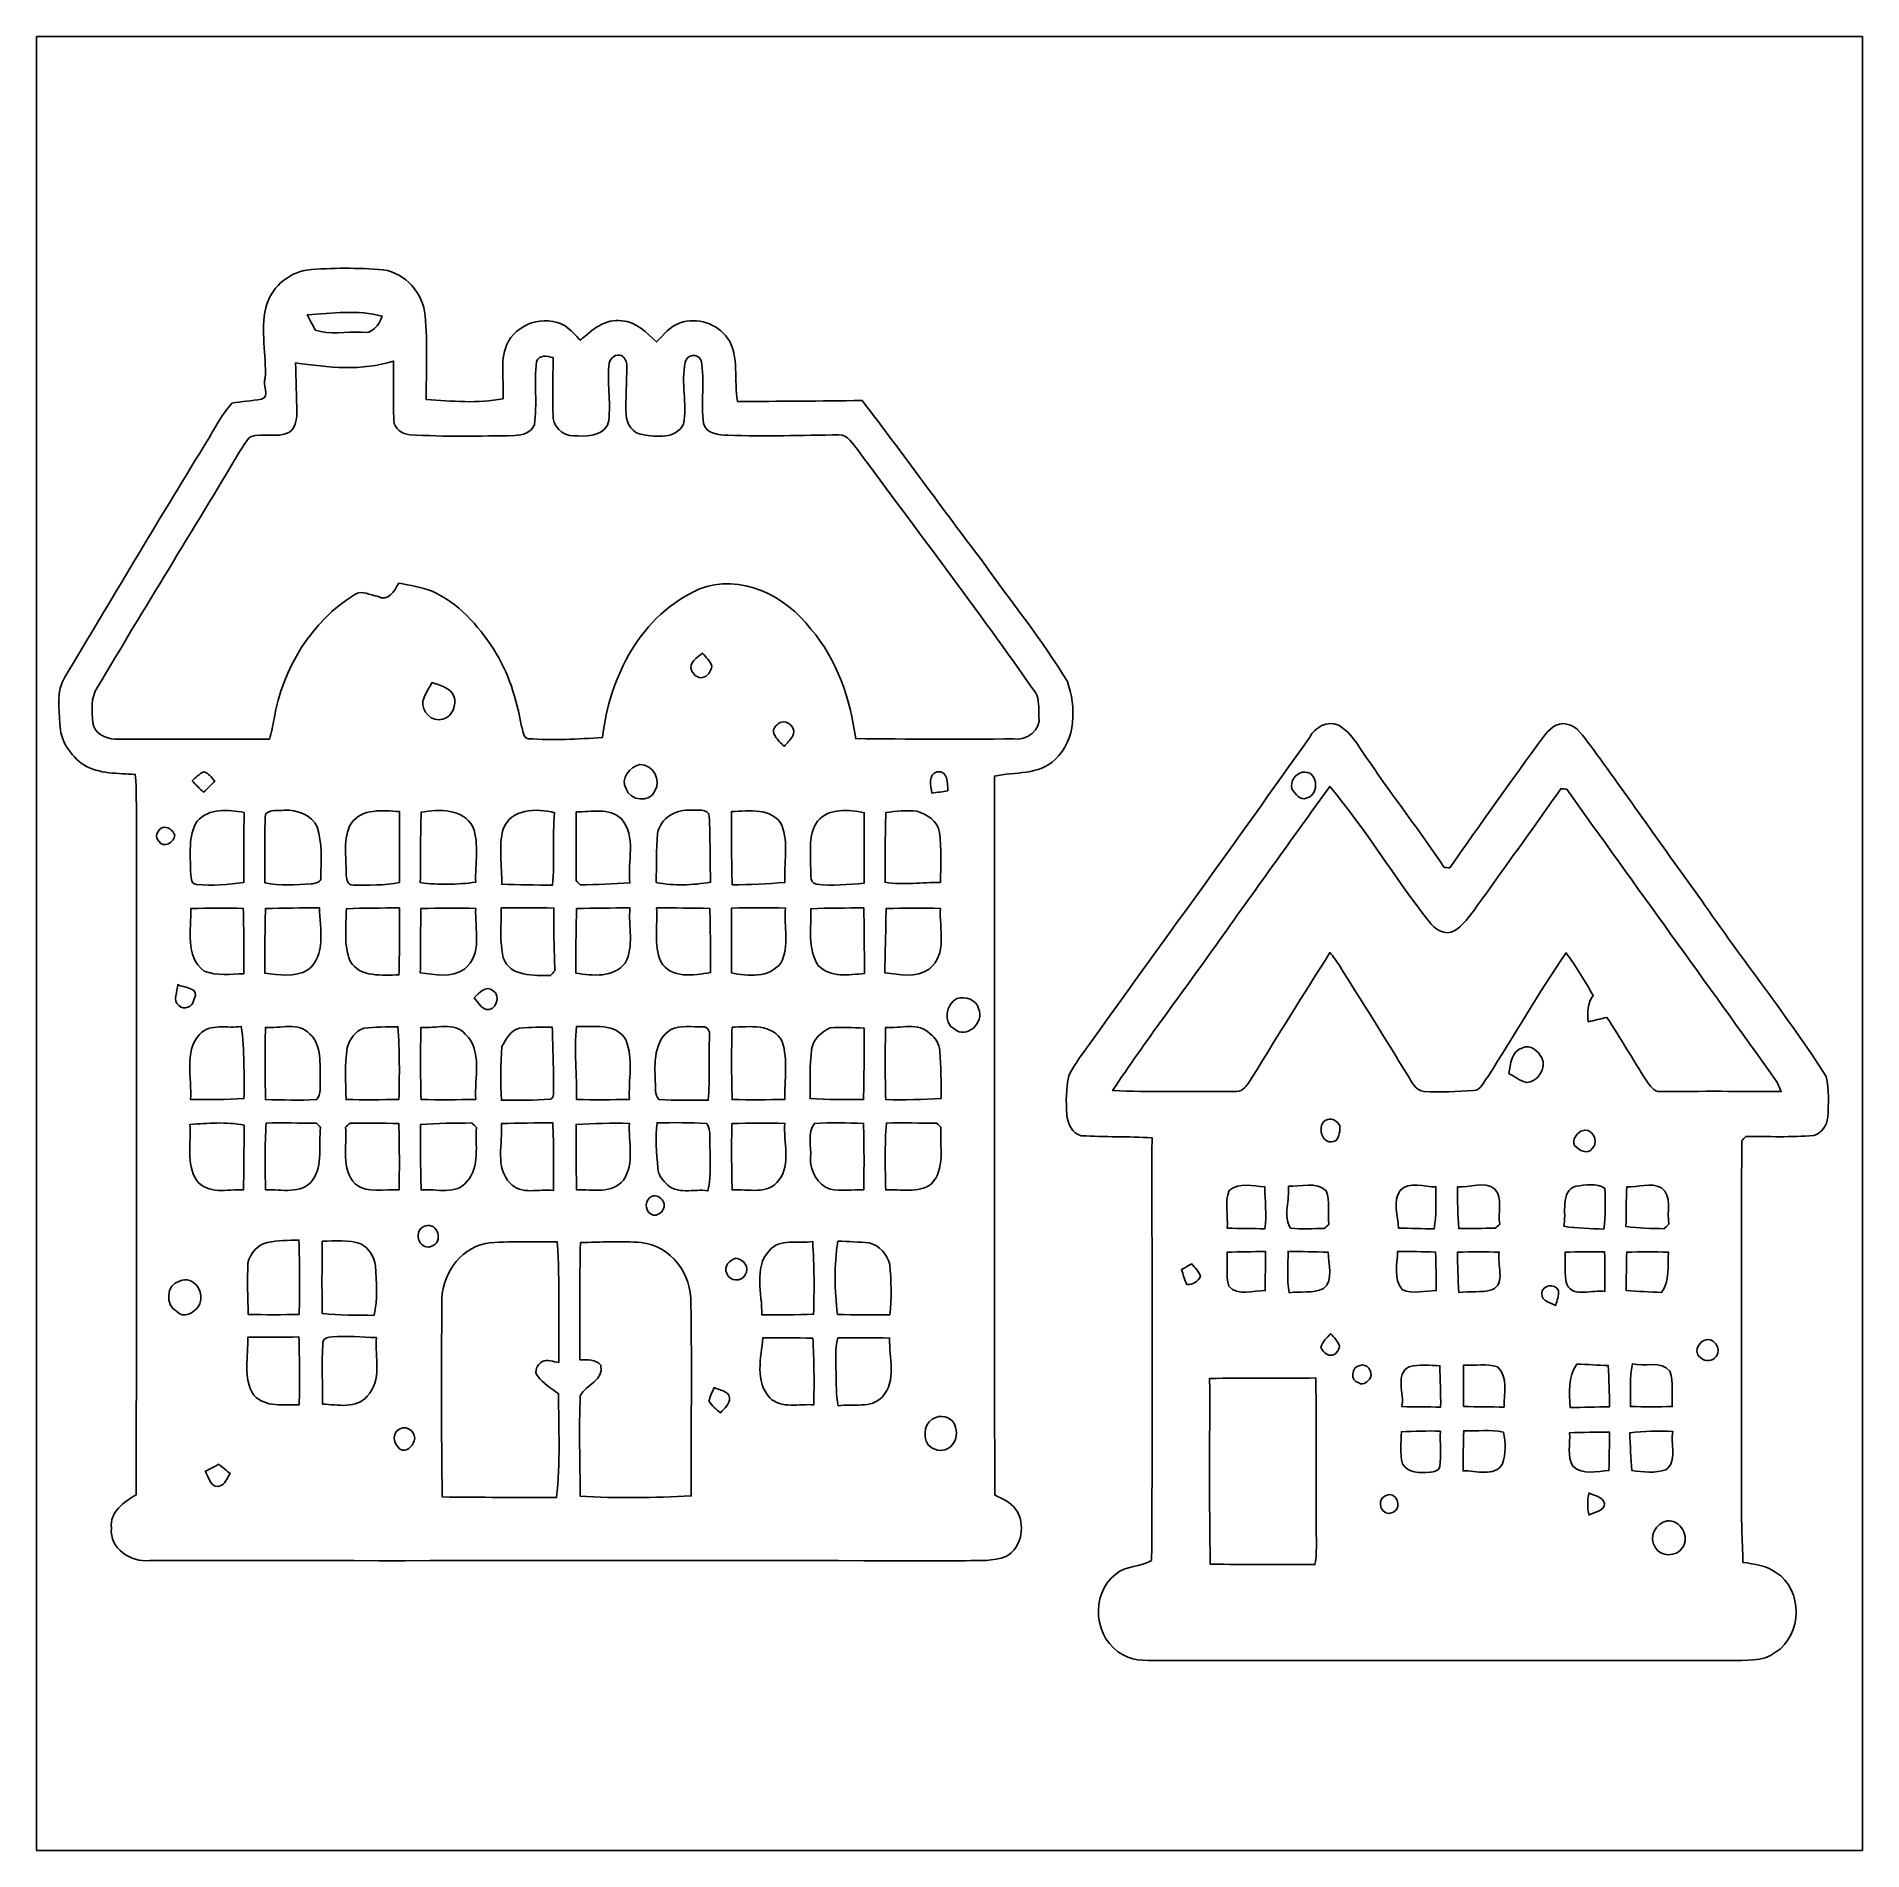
# Model space of a CAD drawing. Header units: centimetres. Extents: x -16.8 to 16.8, y -16.7 to 16.7.
import ezdxf

# ---------------------------------------------------------------- set-up
doc = ezdxf.new("R2010")
doc.units = ezdxf.units.CM
doc.header["$MEASUREMENT"] = 0
doc.layers.add('Layer 1', color=7, linetype='Continuous')

msp = doc.modelspace()

# ---------------------------------------------------------------- linework, layer by layer
at = {"layer": 'Layer 1', "color": 7}
for points, knots in [([(-16.77458, 16.66875), (-16.77458, 16.66875), (16.77458, 16.66875), (16.77458, 16.66875), (16.77458, 16.66875), (16.77458, 16.66875), (16.77458, -16.66875), (16.77458, -16.66875), (16.77458, -16.66875), (16.77458, -16.66875), (-16.77458, -16.66875), (-16.77458, -16.66875), (-16.77458, -16.66875), (-16.77458, -16.66875), (-16.77458, 16.66875), (-16.77458, 16.66875), (-16.77458, 16.66875), (-16.77458, 16.66875), (-16.77458, 16.66875), (-16.77458, 16.66875)], [0, 0, 0, 0, 0.16666667, 0.16666667, 0.16666667, 0.16666667, 0.33333333, 0.33333333, 0.33333333, 0.33333333, 0.5, 0.5, 0.5, 0.5, 0.66666667, 0.66666667, 0.66666667, 0.66666667, 1, 1, 1, 1]), ([(-11.81276, 12.37686), (-12.16907, 12.31724), (-12.47775, 12.03572), (-12.56348, 11.68294), (-12.56348, 11.68294), (-12.66261, 11.25714), (-12.54936, 10.81934), (-12.57335, 10.3886), (-12.57335, 10.3886), (-12.63403, 10.29088), (-12.47669, 10.04217), (-12.64214, 10.00654), (-12.64214, 10.00654), (-12.8203, 9.96668), (-13.0048, 9.96386), (-13.18366, 9.92822), (-13.18366, 9.92822), (-13.39286, 9.69469), (-13.52762, 9.40788), (-13.69519, 9.14506), (-13.69519, 9.14506), (-14.55808, 7.7343), (-15.40933, 6.31578), (-16.25459, 4.89409), (-16.25459, 4.89409), (-16.41193, 4.63762), (-16.35972, 4.32223), (-16.34384, 4.03931), (-16.34384, 4.03931), (-16.35019, 3.72921), (-16.1477, 3.45722), (-15.90816, 3.28119), (-15.90816, 3.28119), (-15.62276, 3.1115), (-15.27951, 3.13055), (-14.96131, 3.10762), (-14.96131, 3.10762), (-14.93203, 2.80776), (-14.94296, 2.50578), (-14.93908, 2.20486), (-14.93908, 2.20486), (-14.94402, -1.90853), (-14.93449, -6.02192), (-14.94367, -10.13495), (-14.94367, -10.13495), (-15.1705, -10.25807), (-15.43403, -10.44893), (-15.3984, -10.74208), (-15.3984, -10.74208), (-15.43509, -11.12449), (-15.04456, -11.37849), (-14.69425, -11.33898), (-14.69425, -11.33898), (-9.69645, -11.3478), (-4.69794, -11.33546), (0.30021, -11.34498), (0.30021, -11.34498), (0.54469, -11.33228), (0.80327, -11.36121), (1.03576, -11.26737), (1.03576, -11.26737), (1.33562, -11.09945), (1.40899, -10.66553), (1.21356, -10.39354), (1.21356, -10.39354), (1.12324, -10.26195), (0.96732, -10.20516), (0.83114, -10.13531), (0.83114, -10.13531), (0.82479, -5.73123), (0.83361, -1.3275), (0.82656, 3.07657), (0.82656, 3.07657), (1.20368, 3.16018), (1.64112, 3.09033), (1.94345, 3.38349), (1.94345, 3.38349), (2.33045, 3.74086), (2.32798, 4.35116), (2.1657, 4.81436), (2.1657, 4.81436), (1.70356, 5.57989), (1.13347, 6.2738), (0.62089, 7.00546), (0.62089, 7.00546), (-0.13264, 7.98865), (-0.85019, 8.99901), (-1.60761, 9.97902), (-1.60761, 9.97902), (-2.36961, 9.97162), (-3.13161, 9.96068), (-3.89361, 9.9628), (-3.89361, 9.9628), (-3.96981, 10.34838), (-3.85022, 10.78159), (-4.07776, 11.12626), (-4.07776, 11.12626), (-4.26932, 11.39472), (-4.63903, 11.51114), (-4.95053, 11.40566), (-4.95053, 11.40566), (-5.13221, 11.34498), (-5.25145, 11.18799), (-5.38163, 11.05711), (-5.38163, 11.05711), (-5.56754, 11.22504), (-5.75028, 11.42294), (-6.01839, 11.44552), (-6.01839, 11.44552), (-6.32389, 11.48821), (-6.57296, 11.27901), (-6.78039, 11.08569), (-6.78039, 11.08569), (-6.87105, 11.17812), (-6.9596, 11.27407), (-7.06402, 11.35098), (-7.06402, 11.35098), (-7.43761, 11.56935), (-7.97137, 11.39543), (-8.13858, 10.99502), (-8.13858, 10.99502), (-8.26347, 10.68493), (-8.17915, 10.33709), (-8.20349, 10.01289), (-8.20349, 10.01289), (-8.66528, 9.91447), (-9.14576, 9.97232), (-9.61284, 9.99702), (-9.61284, 9.99702), (-9.61743, 10.51101), (-9.59026, 11.02677), (-9.6326, 11.53971), (-9.6326, 11.53971), (-9.67211, 11.94541), (-9.9949, 12.32076), (-10.40377, 12.38179), (-10.40377, 12.38179), (-10.87226, 12.41848), (-11.34498, 12.41919), (-11.81276, 12.37686), (-11.81276, 12.37686), (-11.81276, 12.37686), (-11.81276, 12.37686), (-11.81276, 12.37686)], [0, 0, 0, 0, 0.02702703, 0.02702703, 0.02702703, 0.02702703, 0.05405405, 0.05405405, 0.05405405, 0.05405405, 0.08108108, 0.08108108, 0.08108108, 0.08108108, 0.10810811, 0.10810811, 0.10810811, 0.10810811, 0.13513514, 0.13513514, 0.13513514, 0.13513514, 0.16216216, 0.16216216, 0.16216216, 0.16216216, 0.18918919, 0.18918919, 0.18918919, 0.18918919, 0.21621622, 0.21621622, 0.21621622, 0.21621622, 0.24324324, 0.24324324, 0.24324324, 0.24324324, 0.27027027, 0.27027027, 0.27027027, 0.27027027, 0.2972973, 0.2972973, 0.2972973, 0.2972973, 0.32432432, 0.32432432, 0.32432432, 0.32432432, 0.35135135, 0.35135135, 0.35135135, 0.35135135, 0.37837838, 0.37837838, 0.37837838, 0.37837838, 0.40540541, 0.40540541, 0.40540541, 0.40540541, 0.43243243, 0.43243243, 0.43243243, 0.43243243, 0.45945946, 0.45945946, 0.45945946, 0.45945946, 0.48648649, 0.48648649, 0.48648649, 0.48648649, 0.51351351, 0.51351351, 0.51351351, 0.51351351, 0.54054054, 0.54054054, 0.54054054, 0.54054054, 0.56756757, 0.56756757, 0.56756757, 0.56756757, 0.59459459, 0.59459459, 0.59459459, 0.59459459, 0.62162162, 0.62162162, 0.62162162, 0.62162162, 0.64864865, 0.64864865, 0.64864865, 0.64864865, 0.67567568, 0.67567568, 0.67567568, 0.67567568, 0.7027027, 0.7027027, 0.7027027, 0.7027027, 0.72972973, 0.72972973, 0.72972973, 0.72972973, 0.75675676, 0.75675676, 0.75675676, 0.75675676, 0.78378378, 0.78378378, 0.78378378, 0.78378378, 0.81081081, 0.81081081, 0.81081081, 0.81081081, 0.83783784, 0.83783784, 0.83783784, 0.83783784, 0.86486486, 0.86486486, 0.86486486, 0.86486486, 0.89189189, 0.89189189, 0.89189189, 0.89189189, 0.91891892, 0.91891892, 0.91891892, 0.91891892, 0.94594595, 0.94594595, 0.94594595, 0.94594595, 1, 1, 1, 1]), ([(-11.79936, 11.55277), (-11.34533, 11.58275), (-10.87014, 11.64978), (-10.42388, 11.53019), (-10.42388, 11.53019), (-10.48561, 11.36897), (-10.60168, 11.18482), (-10.81193, 11.23668), (-10.81193, 11.23668), (-11.08922, 11.24409), (-11.3859, 11.17953), (-11.65366, 11.27231), (-11.65366, 11.27231), (-11.69, 11.34251), (-11.76302, 11.48256), (-11.79936, 11.55277)], [0, 0, 0, 0, 0.2, 0.2, 0.2, 0.2, 0.4, 0.4, 0.4, 0.4, 0.6, 0.6, 0.6, 0.6, 1, 1, 1, 1]), ([(-7.58613, 10.69481), (-7.53745, 10.82922), (-7.38858, 10.79394), (-7.28169, 10.76925), (-7.28169, 10.76925), (-7.28416, 10.39566), (-7.30003, 10.02136), (-7.28169, 9.64741), (-7.28169, 9.64741), (-7.25488, 9.43857), (-7.02945, 9.29993), (-6.82554, 9.33132), (-6.82554, 9.33132), (-6.61599, 9.30275), (-6.29532, 9.35531), (-6.26039, 9.61319), (-6.26039, 9.61319), (-6.21983, 9.96244), (-6.29426, 10.31804), (-6.25404, 10.668), (-6.25404, 10.668), (-6.2297, 10.76501), (-6.12458, 10.8398), (-6.02403, 10.80805), (-6.02403, 10.80805), (-5.96406, 10.76254), (-5.92526, 10.68987), (-5.92667, 10.61367), (-5.92667, 10.61367), (-5.9309, 10.31487), (-5.95242, 10.01607), (-5.94254, 9.71691), (-5.94254, 9.71691), (-5.93513, 9.54652), (-5.81801, 9.37331), (-5.63986, 9.35214), (-5.63986, 9.35214), (-5.38939, 9.31298), (-5.02885, 9.26677), (-4.88844, 9.54405), (-4.88844, 9.54405), (-4.81189, 9.91905), (-4.93783, 10.30817), (-4.85599, 10.68211), (-4.85599, 10.68211), (-4.82353, 10.82252), (-4.62174, 10.85815), (-4.56248, 10.71633), (-4.56248, 10.71633), (-4.49474, 10.33674), (-4.56953, 9.9374), (-4.51803, 9.55357), (-4.51803, 9.55357), (-4.46828, 9.36484), (-4.23263, 9.3405), (-4.07247, 9.3405), (-4.07247, 9.3405), (-3.39266, 9.3151), (-2.71145, 9.33909), (-2.03129, 9.34896), (-2.03129, 9.34896), (-1.86373, 9.35073), (-1.78435, 9.18069), (-1.68593, 9.0738), (-1.68593, 9.0738), (-0.59655, 7.58719), (0.52599, 6.12458), (1.57727, 4.61045), (1.57727, 4.61045), (1.65594, 4.48381), (1.63795, 4.32364), (1.64324, 4.18112), (1.64324, 4.18112), (1.68381, 3.92677), (1.42381, 3.71792), (1.18216, 3.76273), (1.18216, 3.76273), (0.21378, 3.7465), (-0.75459, 3.75497), (-1.72261, 3.7659), (-1.72261, 3.7659), (-1.82492, 4.49157), (-2.06128, 5.2137), (-2.5467, 5.77779), (-2.5467, 5.77779), (-3.00778, 6.39269), (-3.84351, 6.81602), (-4.6041, 6.50981), (-4.6041, 6.50981), (-5.66773, 6.04591), (-6.25052, 4.89444), (-6.37646, 3.78495), (-6.37646, 3.78495), (-6.83013, 3.75567), (-7.28698, 3.73345), (-7.74065, 3.76343), (-7.74065, 3.76343), (-7.84401, 3.77402), (-7.83378, 3.9303), (-7.86095, 3.98956), (-7.86095, 3.98956), (-7.95655, 4.48698), (-8.09731, 4.98722), (-8.38024, 5.41337), (-8.38024, 5.41337), (-8.66211, 5.848), (-9.02406, 6.26216), (-9.50701, 6.47418), (-9.50701, 6.47418), (-9.70456, 6.54685), (-9.91235, 6.58848), (-10.11978, 6.61952), (-10.11978, 6.61952), (-10.19951, 6.48476), (-10.31346, 6.26216), (-10.51066, 6.3821), (-10.51066, 6.3821), (-10.64436, 6.39833), (-10.79571, 6.50346), (-10.92306, 6.41138), (-10.92306, 6.41138), (-11.7281, 5.92526), (-12.25197, 5.04507), (-12.41072, 4.12856), (-12.41072, 4.12856), (-12.43189, 4.00332), (-12.45658, 3.87773), (-12.49151, 3.75532), (-12.49151, 3.75532), (-13.43801, 3.76414), (-14.38416, 3.74791), (-15.33031, 3.75673), (-15.33031, 3.75673), (-15.50423, 3.76414), (-15.7166, 3.86009), (-15.73742, 4.05342), (-15.73742, 4.05342), (-15.75999, 4.27249), (-15.78434, 4.52226), (-15.65134, 4.71276), (-15.65134, 4.71276), (-14.79268, 6.16585), (-13.90015, 7.59883), (-13.03655, 9.04875), (-13.03655, 9.04875), (-12.97058, 9.13483), (-12.92966, 9.24419), (-12.84393, 9.31333), (-12.84393, 9.31333), (-12.61674, 9.39059), (-12.36133, 9.28617), (-12.1412, 9.38953), (-12.1412, 9.38953), (-12.0142, 9.45832), (-12.00115, 9.6199), (-11.98986, 9.74972), (-11.98986, 9.74972), (-11.99409, 10.05699), (-12.01067, 10.36426), (-12.0142, 10.67153), (-12.0142, 10.67153), (-11.42224, 10.58474), (-10.79253, 10.51631), (-10.21433, 10.70363), (-10.21433, 10.70363), (-10.21433, 10.33992), (-10.22703, 9.97585), (-10.20904, 9.61249), (-10.20904, 9.61249), (-10.20374, 9.46044), (-10.05734, 9.36061), (-9.91623, 9.35073), (-9.91623, 9.35073), (-9.27523, 9.3091), (-8.63106, 9.32603), (-7.98901, 9.33415), (-7.98901, 9.33415), (-7.85213, 9.34332), (-7.67997, 9.38706), (-7.62776, 9.53029), (-7.62776, 9.53029), (-7.56991, 9.91517), (-7.63764, 10.31028), (-7.58613, 10.69481)], [0, 0, 0, 0, 0.0212766, 0.0212766, 0.0212766, 0.0212766, 0.04255319, 0.04255319, 0.04255319, 0.04255319, 0.06382979, 0.06382979, 0.06382979, 0.06382979, 0.08510638, 0.08510638, 0.08510638, 0.08510638, 0.10638298, 0.10638298, 0.10638298, 0.10638298, 0.12765957, 0.12765957, 0.12765957, 0.12765957, 0.14893617, 0.14893617, 0.14893617, 0.14893617, 0.17021277, 0.17021277, 0.17021277, 0.17021277, 0.19148936, 0.19148936, 0.19148936, 0.19148936, 0.21276596, 0.21276596, 0.21276596, 0.21276596, 0.23404255, 0.23404255, 0.23404255, 0.23404255, 0.25531915, 0.25531915, 0.25531915, 0.25531915, 0.27659574, 0.27659574, 0.27659574, 0.27659574, 0.29787234, 0.29787234, 0.29787234, 0.29787234, 0.31914894, 0.31914894, 0.31914894, 0.31914894, 0.34042553, 0.34042553, 0.34042553, 0.34042553, 0.36170213, 0.36170213, 0.36170213, 0.36170213, 0.38297872, 0.38297872, 0.38297872, 0.38297872, 0.40425532, 0.40425532, 0.40425532, 0.40425532, 0.42553191, 0.42553191, 0.42553191, 0.42553191, 0.44680851, 0.44680851, 0.44680851, 0.44680851, 0.46808511, 0.46808511, 0.46808511, 0.46808511, 0.4893617, 0.4893617, 0.4893617, 0.4893617, 0.5106383, 0.5106383, 0.5106383, 0.5106383, 0.53191489, 0.53191489, 0.53191489, 0.53191489, 0.55319149, 0.55319149, 0.55319149, 0.55319149, 0.57446809, 0.57446809, 0.57446809, 0.57446809, 0.59574468, 0.59574468, 0.59574468, 0.59574468, 0.61702128, 0.61702128, 0.61702128, 0.61702128, 0.63829787, 0.63829787, 0.63829787, 0.63829787, 0.65957447, 0.65957447, 0.65957447, 0.65957447, 0.68085106, 0.68085106, 0.68085106, 0.68085106, 0.70212766, 0.70212766, 0.70212766, 0.70212766, 0.72340426, 0.72340426, 0.72340426, 0.72340426, 0.74468085, 0.74468085, 0.74468085, 0.74468085, 0.76595745, 0.76595745, 0.76595745, 0.76595745, 0.78723404, 0.78723404, 0.78723404, 0.78723404, 0.80851064, 0.80851064, 0.80851064, 0.80851064, 0.82978723, 0.82978723, 0.82978723, 0.82978723, 0.85106383, 0.85106383, 0.85106383, 0.85106383, 0.87234043, 0.87234043, 0.87234043, 0.87234043, 0.89361702, 0.89361702, 0.89361702, 0.89361702, 0.91489362, 0.91489362, 0.91489362, 0.91489362, 0.93617021, 0.93617021, 0.93617021, 0.93617021, 0.95744681, 0.95744681, 0.95744681, 0.95744681, 1, 1, 1, 1]), ([(-4.73569, 5.00415), (-4.80095, 5.17243), (-4.63515, 5.24969), (-4.53637, 5.33612), (-4.53637, 5.33612), (-4.47358, 5.26133), (-4.39843, 5.19077), (-4.36421, 5.09658), (-4.36421, 5.09658), (-4.38291, 5.00592), (-4.4383, 4.90608), (-4.53708, 4.88703), (-4.53708, 4.88703), (-4.62315, 4.86798), (-4.693, 4.93889), (-4.73569, 5.00415)], [0, 0, 0, 0, 0.2, 0.2, 0.2, 0.2, 0.4, 0.4, 0.4, 0.4, 0.6, 0.6, 0.6, 0.6, 1, 1, 1, 1]), ([(-9.51124, 4.79531), (-9.36484, 4.74698), (-9.17293, 4.70606), (-9.10449, 4.5466), (-9.10449, 4.5466), (-9.05439, 4.38326), (-9.13271, 4.16913), (-9.3091, 4.12327), (-9.3091, 4.12327), (-9.50983, 4.06012), (-9.70562, 4.26332), (-9.67423, 4.45664), (-9.67423, 4.45664), (-9.64318, 4.57906), (-9.56592, 4.68348), (-9.51124, 4.79531)], [0, 0, 0, 0, 0.2, 0.2, 0.2, 0.2, 0.4, 0.4, 0.4, 0.4, 0.6, 0.6, 0.6, 0.6, 1, 1, 1, 1]), ([(-3.10903, 4.06259), (-2.96933, 4.13067), (-2.794, 3.93277), (-2.88678, 3.80577), (-2.88678, 3.80577), (-2.92806, 3.73698), (-2.98521, 3.67983), (-3.03918, 3.62126), (-3.03918, 3.62126), (-3.09739, 3.683), (-3.1623, 3.7398), (-3.20534, 3.81353), (-3.20534, 3.81353), (-3.28471, 3.92677), (-3.18876, 4.01144), (-3.10903, 4.06259)], [0, 0, 0, 0, 0.2, 0.2, 0.2, 0.2, 0.4, 0.4, 0.4, 0.4, 0.6, 0.6, 0.6, 0.6, 1, 1, 1, 1]), ([(6.61776, 3.7906), (5.26027, 1.87008), (3.87632, -0.0314), (2.50507, -1.94169), (2.50507, -1.94169), (2.39254, -2.09903), (2.27824, -2.25601), (2.19075, -2.42923), (2.19075, -2.42923), (2.14701, -2.66418), (2.1336, -2.90759), (2.15794, -3.14572), (2.15794, -3.14572), (2.16147, -3.30623), (2.25601, -3.49074), (2.42182, -3.53166), (2.42182, -3.53166), (2.85397, -3.56094), (3.28789, -3.54295), (3.72075, -3.57082), (3.72075, -3.57082), (3.71651, -6.15915), (3.73451, -8.74818), (3.71299, -11.33651), (3.71299, -11.33651), (3.51755, -11.47057), (3.23709, -11.42153), (3.0547, -11.59087), (3.0547, -11.59087), (2.57104, -11.95458), (2.65359, -12.80195), (3.19123, -13.07218), (3.19123, -13.07218), (3.41348, -13.20906), (3.68512, -13.16249), (3.93312, -13.17943), (3.93312, -13.17943), (7.40234, -13.17413), (10.87155, -13.17449), (14.34077, -13.17943), (14.34077, -13.17943), (14.62264, -13.16708), (14.93767, -13.20976), (15.17897, -13.02667), (15.17897, -13.02667), (15.67039, -12.70459), (15.68626, -11.87979), (15.18461, -11.55806), (15.18461, -11.55806), (15.00858, -11.42859), (14.78597, -11.40566), (14.57819, -11.3732), (14.57819, -11.3732), (14.56725, -10.96292), (14.54538, -10.55264), (14.55102, -10.14236), (14.55102, -10.14236), (14.55632, -7.9696), (14.54503, -5.79684), (14.55702, -3.62444), (14.55702, -3.62444), (14.58066, -3.59904), (14.60465, -3.57399), (14.62899, -3.5493), (14.62899, -3.5493), (15.04527, -3.54436), (15.46331, -3.56447), (15.87923, -3.52707), (15.87923, -3.52707), (16.02493, -3.49109), (16.11947, -3.33587), (16.13888, -3.19299), (16.13888, -3.19299), (16.14876, -2.94393), (16.16216, -2.68711), (16.10995, -2.44299), (16.10995, -2.44299), (15.39381, -1.32997), (14.56161, -0.29598), (13.81478, 0.79657), (13.81478, 0.79657), (13.12545, 1.74378), (12.45729, 2.70651), (11.76726, 3.65301), (11.76726, 3.65301), (11.64731, 3.79589), (11.53936, 4.0005), (11.33792, 4.03366), (11.33792, 4.03366), (11.15131, 4.07247), (11.01231, 3.93171), (10.91177, 3.79977), (10.91177, 3.79977), (10.32722, 3.0039), (9.7603, 2.19569), (9.19057, 1.38924), (9.19057, 1.38924), (9.16517, 1.39171), (9.11472, 1.39629), (9.08967, 1.39841), (9.08967, 1.39841), (8.64729, 2.05705), (8.15904, 2.68323), (7.71596, 3.34151), (7.71596, 3.34151), (7.5378, 3.57117), (7.40974, 3.86115), (7.14834, 4.01038), (7.14834, 4.01038), (6.94231, 4.10104), (6.71583, 3.97475), (6.61776, 3.7906)], [0, 0, 0, 0, 0.03448276, 0.03448276, 0.03448276, 0.03448276, 0.06896552, 0.06896552, 0.06896552, 0.06896552, 0.10344828, 0.10344828, 0.10344828, 0.10344828, 0.13793103, 0.13793103, 0.13793103, 0.13793103, 0.17241379, 0.17241379, 0.17241379, 0.17241379, 0.20689655, 0.20689655, 0.20689655, 0.20689655, 0.24137931, 0.24137931, 0.24137931, 0.24137931, 0.27586207, 0.27586207, 0.27586207, 0.27586207, 0.31034483, 0.31034483, 0.31034483, 0.31034483, 0.34482759, 0.34482759, 0.34482759, 0.34482759, 0.37931034, 0.37931034, 0.37931034, 0.37931034, 0.4137931, 0.4137931, 0.4137931, 0.4137931, 0.44827586, 0.44827586, 0.44827586, 0.44827586, 0.48275862, 0.48275862, 0.48275862, 0.48275862, 0.51724138, 0.51724138, 0.51724138, 0.51724138, 0.55172414, 0.55172414, 0.55172414, 0.55172414, 0.5862069, 0.5862069, 0.5862069, 0.5862069, 0.62068966, 0.62068966, 0.62068966, 0.62068966, 0.65517241, 0.65517241, 0.65517241, 0.65517241, 0.68965517, 0.68965517, 0.68965517, 0.68965517, 0.72413793, 0.72413793, 0.72413793, 0.72413793, 0.75862069, 0.75862069, 0.75862069, 0.75862069, 0.79310345, 0.79310345, 0.79310345, 0.79310345, 0.82758621, 0.82758621, 0.82758621, 0.82758621, 0.86206897, 0.86206897, 0.86206897, 0.86206897, 0.89655172, 0.89655172, 0.89655172, 0.89655172, 0.93103448, 0.93103448, 0.93103448, 0.93103448, 1, 1, 1, 1]), ([(-13.91603, 2.99014), (-13.84935, 3.05047), (-13.78585, 3.11856), (-13.70224, 3.15524), (-13.70224, 3.15524), (-13.61369, 3.13337), (-13.56148, 3.04518), (-13.49622, 2.98732), (-13.49622, 2.98732), (-13.56395, 2.91606), (-13.6338, 2.84656), (-13.70577, 2.77918), (-13.70577, 2.77918), (-13.77809, 2.84727), (-13.84794, 2.91782), (-13.91603, 2.99014)], [0, 0, 0, 0, 0.2, 0.2, 0.2, 0.2, 0.4, 0.4, 0.4, 0.4, 0.6, 0.6, 0.6, 0.6, 1, 1, 1, 1]), ([(-5.68748, 3.28789), (-5.4483, 3.2893), (-5.29308, 3.0099), (-5.41232, 2.80282), (-5.41232, 2.80282), (-5.50968, 2.58233), (-5.86705, 2.61938), (-5.94254, 2.84198), (-5.94254, 2.84198), (-6.05508, 3.02895), (-5.8734, 3.24803), (-5.68748, 3.28789)], [0, 0, 0, 0, 0.25, 0.25, 0.25, 0.25, 0.5, 0.5, 0.5, 0.5, 1, 1, 1, 1]), ([(-0.32597, 2.7626), (-0.33761, 2.90124), (-0.40358, 3.10621), (-0.22507, 3.15595), (-0.22507, 3.15595), (-0.02611, 3.18594), (-0.03563, 2.94181), (-0.0314, 2.8067), (-0.0314, 2.8067), (-0.12982, 2.79153), (-0.22789, 2.77671), (-0.32597, 2.7626)], [0, 0, 0, 0, 0.25, 0.25, 0.25, 0.25, 0.5, 0.5, 0.5, 0.5, 1, 1, 1, 1]), ([(6.48547, 3.14607), (6.76592, 3.20358), (6.81426, 2.7432), (6.56837, 2.67406), (6.56837, 2.67406), (6.43749, 2.61303), (6.35706, 2.75519), (6.29144, 2.84409), (6.29144, 2.84409), (6.25369, 2.98768), (6.35317, 3.11679), (6.48547, 3.14607)], [0, 0, 0, 0, 0.25, 0.25, 0.25, 0.25, 0.5, 0.5, 0.5, 0.5, 1, 1, 1, 1]), ([(6.98747, 2.88643), (7.64752, 2.10185), (8.16998, 1.21214), (8.80604, 0.40887), (8.80604, 0.40887), (8.90658, 0.26635), (9.11472, 0.12982), (9.28582, 0.23813), (9.28582, 0.23813), (9.53276, 0.40499), (9.6707, 0.68051), (9.85202, 0.90805), (9.85202, 0.90805), (10.30922, 1.55575), (10.78265, 2.19181), (11.23209, 2.8448), (11.23209, 2.8448), (11.25926, 2.84304), (11.31288, 2.83916), (11.33969, 2.83704), (11.33969, 2.83704), (12.61039, 1.05304), (13.90015, -0.7172), (15.17332, -2.49943), (15.17332, -2.49943), (15.21848, -2.56893), (15.25058, -2.64619), (15.28304, -2.72274), (15.28304, -2.72274), (14.54467, -2.71709), (13.80596, -2.71286), (13.06759, -2.72239), (13.06759, -2.72239), (12.93671, -2.73015), (12.86651, -2.6035), (12.79807, -2.51284), (12.79807, -2.51284), (12.55571, -2.12937), (12.32676, -1.73743), (12.07876, -1.35714), (12.07876, -1.35714), (11.96587, -1.38606), (11.84769, -1.41182), (11.73551, -1.43863), (11.73551, -1.43863), (11.71998, -1.27), (11.72034, -1.09502), (11.82687, -0.95356), (11.82687, -0.95356), (11.66989, -0.68721), (11.51467, -0.41839), (11.32805, -0.1711), (11.32805, -0.1711), (10.82005, -0.91193), (10.37661, -1.69404), (9.88977, -2.44828), (9.88977, -2.44828), (9.81004, -2.53541), (9.76736, -2.70193), (9.62589, -2.70369), (9.62589, -2.70369), (9.32462, -2.72274), (9.02194, -2.73121), (8.72067, -2.72168), (8.72067, -2.72168), (8.55486, -2.71357), (8.49665, -2.52624), (8.41304, -2.41582), (8.41304, -2.41582), (8.00312, -1.73602), (7.5759, -1.06715), (7.15645, -0.39335), (7.15645, -0.39335), (7.10565, -0.31503), (7.04956, -0.24024), (6.991, -0.16792), (6.991, -0.16792), (6.50946, -0.92745), (6.03074, -1.6891), (5.56401, -2.45816), (5.56401, -2.45816), (5.51427, -2.53612), (5.46241, -2.61514), (5.39256, -2.67653), (5.39256, -2.67653), (5.30154, -2.75202), (5.16502, -2.70545), (5.06271, -2.72239), (5.06271, -2.72239), (4.37374, -2.70757), (3.68406, -2.73579), (2.99614, -2.70228), (2.99614, -2.70228), (3.60151, -1.79141), (4.26544, -0.9204), (4.89761, -0.02822), (4.89761, -0.02822), (5.59223, 0.94509), (6.28791, 1.91699), (6.98747, 2.88643)], [0, 0, 0, 0, 0.03846154, 0.03846154, 0.03846154, 0.03846154, 0.07692308, 0.07692308, 0.07692308, 0.07692308, 0.11538462, 0.11538462, 0.11538462, 0.11538462, 0.15384615, 0.15384615, 0.15384615, 0.15384615, 0.19230769, 0.19230769, 0.19230769, 0.19230769, 0.23076923, 0.23076923, 0.23076923, 0.23076923, 0.26923077, 0.26923077, 0.26923077, 0.26923077, 0.30769231, 0.30769231, 0.30769231, 0.30769231, 0.34615385, 0.34615385, 0.34615385, 0.34615385, 0.38461538, 0.38461538, 0.38461538, 0.38461538, 0.42307692, 0.42307692, 0.42307692, 0.42307692, 0.46153846, 0.46153846, 0.46153846, 0.46153846, 0.5, 0.5, 0.5, 0.5, 0.53846154, 0.53846154, 0.53846154, 0.53846154, 0.57692308, 0.57692308, 0.57692308, 0.57692308, 0.61538462, 0.61538462, 0.61538462, 0.61538462, 0.65384615, 0.65384615, 0.65384615, 0.65384615, 0.69230769, 0.69230769, 0.69230769, 0.69230769, 0.73076923, 0.73076923, 0.73076923, 0.73076923, 0.76923077, 0.76923077, 0.76923077, 0.76923077, 0.80769231, 0.80769231, 0.80769231, 0.80769231, 0.84615385, 0.84615385, 0.84615385, 0.84615385, 0.88461538, 0.88461538, 0.88461538, 0.88461538, 0.92307692, 0.92307692, 0.92307692, 0.92307692, 1, 1, 1, 1]), ([(-13.82078, 2.24966), (-13.60346, 2.49343), (-13.25351, 2.4638), (-12.96176, 2.40736), (-12.96176, 2.40736), (-12.96317, 1.97944), (-12.96388, 1.55116), (-12.96317, 1.12324), (-12.96317, 1.12324), (-13.25174, 1.08409), (-13.54667, 1.05198), (-13.83665, 1.08726), (-13.83665, 1.08726), (-13.9513, 1.09855), (-13.93472, 1.23261), (-13.94354, 1.31692), (-13.94354, 1.31692), (-13.94143, 1.6256), (-13.99963, 1.97661), (-13.82078, 2.24966)], [0, 0, 0, 0, 0.16666667, 0.16666667, 0.16666667, 0.16666667, 0.33333333, 0.33333333, 0.33333333, 0.33333333, 0.5, 0.5, 0.5, 0.5, 0.66666667, 0.66666667, 0.66666667, 0.66666667, 1, 1, 1, 1]), ([(-12.5663, 2.37596), (-12.48022, 2.4698), (-12.33135, 2.4324), (-12.22269, 2.44969), (-12.22269, 2.44969), (-11.98915, 2.45851), (-11.71928, 2.36855), (-11.61768, 2.14207), (-11.61768, 2.14207), (-11.52172, 1.84397), (-11.54783, 1.52365), (-11.55136, 1.21532), (-11.55136, 1.21532), (-11.53936, 1.1176), (-11.66001, 1.10666), (-11.73127, 1.09502), (-11.73127, 1.09502), (-12.01349, 1.07738), (-12.30242, 1.05728), (-12.58076, 1.11725), (-12.58076, 1.11725), (-12.57759, 1.53705), (-12.5924, 1.95686), (-12.5663, 2.37596)], [0, 0, 0, 0, 0.14285714, 0.14285714, 0.14285714, 0.14285714, 0.28571429, 0.28571429, 0.28571429, 0.28571429, 0.42857143, 0.42857143, 0.42857143, 0.42857143, 0.57142857, 0.57142857, 0.57142857, 0.57142857, 0.71428571, 0.71428571, 0.71428571, 0.71428571, 1, 1, 1, 1]), ([(-10.99397, 2.20839), (-10.79077, 2.48744), (-10.41329, 2.44546), (-10.10814, 2.42394), (-10.10814, 2.42394), (-10.10673, 1.99037), (-10.10638, 1.55646), (-10.10497, 1.12254), (-10.10497, 1.12254), (-10.38366, 1.06433), (-10.67259, 1.07244), (-10.95551, 1.07456), (-10.95551, 1.07456), (-11.07017, 1.06151), (-11.08075, 1.20579), (-11.08463, 1.2887), (-11.08463, 1.2887), (-11.08181, 1.5935), (-11.15342, 1.93005), (-10.99397, 2.20839)], [0, 0, 0, 0, 0.16666667, 0.16666667, 0.16666667, 0.16666667, 0.33333333, 0.33333333, 0.33333333, 0.33333333, 0.5, 0.5, 0.5, 0.5, 0.66666667, 0.66666667, 0.66666667, 0.66666667, 1, 1, 1, 1]), ([(-9.70739, 2.41194), (-9.37578, 2.46803), (-8.95138, 2.48603), (-8.7563, 2.14418), (-8.7563, 2.14418), (-8.63529, 1.82386), (-8.72173, 1.4605), (-8.70409, 1.12571), (-8.70409, 1.12571), (-9.04134, 1.08444), (-9.38565, 1.07033), (-9.72291, 1.11901), (-9.72291, 1.11901), (-9.72114, 1.55011), (-9.72009, 1.9812), (-9.70739, 2.41194)], [0, 0, 0, 0, 0.2, 0.2, 0.2, 0.2, 0.4, 0.4, 0.4, 0.4, 0.6, 0.6, 0.6, 0.6, 1, 1, 1, 1]), ([(-8.20244, 2.10079), (-8.05674, 2.48038), (-7.59213, 2.49308), (-7.25629, 2.40101), (-7.25629, 2.40101), (-7.30074, 1.95933), (-7.24958, 1.51342), (-7.29368, 1.07209), (-7.29368, 1.07209), (-7.60518, 1.07421), (-7.91669, 1.07809), (-8.22784, 1.08761), (-8.22784, 1.08761), (-8.21902, 1.42311), (-8.28851, 1.77341), (-8.20244, 2.10079)], [0, 0, 0, 0, 0.2, 0.2, 0.2, 0.2, 0.4, 0.4, 0.4, 0.4, 0.6, 0.6, 0.6, 0.6, 1, 1, 1, 1]), ([(-6.86188, 2.41935), (-6.58883, 2.41476), (-6.25016, 2.50543), (-6.03038, 2.29482), (-6.03038, 2.29482), (-5.74746, 1.97309), (-5.91961, 1.49825), (-5.87163, 1.11196), (-5.87163, 1.11196), (-6.17573, 1.09538), (-6.47982, 1.08197), (-6.78427, 1.07597), (-6.78427, 1.07597), (-6.80861, 1.10278), (-6.8326, 1.12924), (-6.85659, 1.1557), (-6.85659, 1.1557), (-6.86188, 1.57727), (-6.86188, 1.99849), (-6.86188, 2.41935)], [0, 0, 0, 0, 0.16666667, 0.16666667, 0.16666667, 0.16666667, 0.33333333, 0.33333333, 0.33333333, 0.33333333, 0.5, 0.5, 0.5, 0.5, 0.66666667, 0.66666667, 0.66666667, 0.66666667, 1, 1, 1, 1]), ([(-5.36469, 2.02212), (-5.31354, 2.30434), (-5.01721, 2.47544), (-4.74345, 2.4511), (-4.74345, 2.4511), (-4.66196, 2.44052), (-4.41995, 2.49379), (-4.41537, 2.34139), (-4.41537, 2.34139), (-4.39314, 1.93675), (-4.40302, 1.5307), (-4.38891, 1.12501), (-4.38891, 1.12501), (-4.7184, 1.0735), (-5.05954, 1.05375), (-5.38762, 1.12254), (-5.38762, 1.12254), (-5.38409, 1.42275), (-5.39186, 1.72332), (-5.36469, 2.02212)], [0, 0, 0, 0, 0.16666667, 0.16666667, 0.16666667, 0.16666667, 0.33333333, 0.33333333, 0.33333333, 0.33333333, 0.5, 0.5, 0.5, 0.5, 0.66666667, 0.66666667, 0.66666667, 0.66666667, 1, 1, 1, 1]), ([(-4.00262, 2.42323), (-3.68441, 2.43452), (-3.26461, 2.50472), (-3.08046, 2.17699), (-3.08046, 2.17699), (-2.95487, 1.84538), (-3.042, 1.47038), (-3.02436, 1.12395), (-3.02436, 1.12395), (-3.3461, 1.09467), (-3.66959, 1.0795), (-3.99274, 1.07985), (-3.99274, 1.07985), (-4.00579, 1.52788), (-4.00579, 1.97556), (-4.00262, 2.42323)], [0, 0, 0, 0, 0.2, 0.2, 0.2, 0.2, 0.4, 0.4, 0.4, 0.4, 0.6, 0.6, 0.6, 0.6, 1, 1, 1, 1]), ([(-2.42429, 2.24896), (-2.20557, 2.49802), (-1.85773, 2.46027), (-1.56739, 2.40383), (-1.56739, 2.40383), (-1.56916, 1.97132), (-1.56986, 1.53882), (-1.57092, 1.10596), (-1.57092, 1.10596), (-1.86055, 1.08691), (-2.15371, 1.0541), (-2.44228, 1.08761), (-2.44228, 1.08761), (-2.59715, 1.11478), (-2.53259, 1.32468), (-2.5527, 1.42275), (-2.5527, 1.42275), (-2.54917, 1.69439), (-2.59574, 2.01366), (-2.42429, 2.24896)], [0, 0, 0, 0, 0.16666667, 0.16666667, 0.16666667, 0.16666667, 0.33333333, 0.33333333, 0.33333333, 0.33333333, 0.5, 0.5, 0.5, 0.5, 0.66666667, 0.66666667, 0.66666667, 0.66666667, 1, 1, 1, 1]), ([(-1.17052, 2.40736), (-0.98284, 2.42817), (-0.79163, 2.45322), (-0.6029, 2.4317), (-0.6029, 2.4317), (-0.41522, 2.38125), (-0.21449, 2.24719), (-0.18168, 2.04117), (-0.18168, 2.04117), (-0.14534, 1.73673), (-0.16122, 1.4284), (-0.16651, 1.12219), (-0.16651, 1.12219), (-0.50588, 1.12571), (-0.84808, 1.07033), (-1.18498, 1.1243), (-1.18498, 1.1243), (-1.18357, 1.55222), (-1.18251, 1.97979), (-1.17052, 2.40736)], [0, 0, 0, 0, 0.16666667, 0.16666667, 0.16666667, 0.16666667, 0.33333333, 0.33333333, 0.33333333, 0.33333333, 0.5, 0.5, 0.5, 0.5, 0.66666667, 0.66666667, 0.66666667, 0.66666667, 1, 1, 1, 1]), ([(-14.4713, 2.12796), (-14.36899, 2.16429), (-14.26951, 2.08174), (-14.23458, 1.99002), (-14.23458, 1.99002), (-14.23458, 1.85632), (-14.44519, 1.7399), (-14.52809, 1.87784), (-14.52809, 1.87784), (-14.61347, 1.95686), (-14.55244, 2.07504), (-14.4713, 2.12796)], [0, 0, 0, 0, 0.25, 0.25, 0.25, 0.25, 0.5, 0.5, 0.5, 0.5, 1, 1, 1, 1]), ([(-13.94001, 0.64135), (-13.61863, 0.65088), (-13.29725, 0.65158), (-12.97587, 0.64453), (-12.97587, 0.64453), (-12.96458, 0.24483), (-12.96353, -0.15558), (-12.96458, -0.55598), (-12.96458, -0.55598), (-13.20941, -0.56374), (-13.46412, -0.60149), (-13.6973, -0.50553), (-13.6973, -0.50553), (-14.05361, -0.2286), (-13.92626, 0.24941), (-13.94001, 0.64135)], [0, 0, 0, 0, 0.2, 0.2, 0.2, 0.2, 0.4, 0.4, 0.4, 0.4, 0.6, 0.6, 0.6, 0.6, 1, 1, 1, 1]), ([(-12.56771, 0.641), (-12.2368, 0.65123), (-11.90554, 0.6537), (-11.57429, 0.65405), (-11.57429, 0.65405), (-11.57005, 0.26952), (-11.44446, -0.22049), (-11.79054, -0.48578), (-11.79054, -0.48578), (-12.03113, -0.62653), (-12.31794, -0.57926), (-12.58111, -0.54257), (-12.58111, -0.54257), (-12.57935, -0.14781), (-12.57794, 0.24659), (-12.56771, 0.641)], [0, 0, 0, 0, 0.2, 0.2, 0.2, 0.2, 0.4, 0.4, 0.4, 0.4, 0.6, 0.6, 0.6, 0.6, 1, 1, 1, 1]), ([(-11.08146, 0.63994), (-10.75655, 0.65088), (-10.43164, 0.6537), (-10.10638, 0.65405), (-10.10638, 0.65405), (-10.10814, 0.24342), (-10.1025, -0.16757), (-10.11484, -0.5782), (-10.11484, -0.5782), (-10.41823, -0.57785), (-10.82957, -0.63218), (-11.01337, -0.3242), (-11.01337, -0.3242), (-11.13402, -0.01729), (-11.08322, 0.31785), (-11.08146, 0.63994)], [0, 0, 0, 0, 0.2, 0.2, 0.2, 0.2, 0.4, 0.4, 0.4, 0.4, 0.6, 0.6, 0.6, 0.6, 1, 1, 1, 1]), ([(-9.71056, 0.64206), (-9.37507, 0.65123), (-9.03958, 0.65299), (-8.70409, 0.64523), (-8.70409, 0.64523), (-8.72843, 0.27728), (-8.56862, -0.20179), (-8.91328, -0.47025), (-8.91328, -0.47025), (-9.15141, -0.63465), (-9.45409, -0.57362), (-9.72291, -0.53763), (-9.72291, -0.53763), (-9.72079, -0.14393), (-9.72044, 0.24906), (-9.71056, 0.64206)], [0, 0, 0, 0, 0.2, 0.2, 0.2, 0.2, 0.4, 0.4, 0.4, 0.4, 0.6, 0.6, 0.6, 0.6, 1, 1, 1, 1]), ([(-8.23913, 0.65264), (-7.91598, 0.65334), (-7.59284, 0.65334), (-7.26934, 0.65229), (-7.26934, 0.65229), (-7.27781, 0.26811), (-7.26087, -0.11571), (-7.25099, -0.50024), (-7.25099, -0.50024), (-7.27781, -0.52987), (-7.30426, -0.55986), (-7.33037, -0.5902), (-7.33037, -0.5902), (-7.62776, -0.58385), (-8.07297, -0.61524), (-8.20032, -0.26635), (-8.20032, -0.26635), (-8.26841, 0.03351), (-8.23207, 0.34678), (-8.23913, 0.65264)], [0, 0, 0, 0, 0.16666667, 0.16666667, 0.16666667, 0.16666667, 0.33333333, 0.33333333, 0.33333333, 0.33333333, 0.5, 0.5, 0.5, 0.5, 0.66666667, 0.66666667, 0.66666667, 0.66666667, 1, 1, 1, 1]), ([(-6.85271, 0.641), (-6.52568, 0.65123), (-6.19795, 0.6537), (-5.87058, 0.6537), (-5.87058, 0.6537), (-5.90409, 0.32244), (-5.78908, -0.05221), (-5.95665, -0.35948), (-5.95665, -0.35948), (-6.1782, -0.63359), (-6.55673, -0.59373), (-6.86682, -0.54257), (-6.86682, -0.54257), (-6.86435, -0.14781), (-6.86259, 0.24659), (-6.85271, 0.641)], [0, 0, 0, 0, 0.2, 0.2, 0.2, 0.2, 0.4, 0.4, 0.4, 0.4, 0.6, 0.6, 0.6, 0.6, 1, 1, 1, 1]), ([(-5.38268, 0.6537), (-5.05636, 0.6537), (-4.73004, 0.65299), (-4.40373, 0.64417), (-4.40373, 0.64417), (-4.39244, 0.25188), (-4.39032, -0.14076), (-4.38961, -0.5334), (-4.38961, -0.5334), (-4.70288, -0.58314), (-5.10787, -0.65758), (-5.30613, -0.33267), (-5.30613, -0.33267), (-5.43666, -0.02505), (-5.36081, 0.32808), (-5.38268, 0.6537)], [0, 0, 0, 0, 0.2, 0.2, 0.2, 0.2, 0.4, 0.4, 0.4, 0.4, 0.6, 0.6, 0.6, 0.6, 1, 1, 1, 1]), ([(-4.00332, 0.65229), (-3.67348, 0.6537), (-3.34328, 0.65334), (-3.01272, 0.65229), (-3.01272, 0.65229), (-3.04659, 0.32138), (-2.93194, -0.05256), (-3.09915, -0.35948), (-3.09915, -0.35948), (-3.31788, -0.63535), (-3.69923, -0.60537), (-4.00826, -0.54046), (-4.00826, -0.54046), (-4.00614, -0.14288), (-4.00438, 0.25471), (-4.00332, 0.65229)], [0, 0, 0, 0, 0.2, 0.2, 0.2, 0.2, 0.4, 0.4, 0.4, 0.4, 0.6, 0.6, 0.6, 0.6, 1, 1, 1, 1]), ([(-2.54776, 0.63994), (-2.2225, 0.65088), (-1.89689, 0.6537), (-1.57127, 0.6537), (-1.57127, 0.6537), (-1.57233, 0.25188), (-1.56245, -0.14993), (-1.56175, -0.5521), (-1.56175, -0.5521), (-1.85349, -0.57221), (-2.18405, -0.64029), (-2.41335, -0.40287), (-2.41335, -0.40287), (-2.61514, -0.09313), (-2.53365, 0.29139), (-2.54776, 0.63994)], [0, 0, 0, 0, 0.2, 0.2, 0.2, 0.2, 0.4, 0.4, 0.4, 0.4, 0.6, 0.6, 0.6, 0.6, 1, 1, 1, 1]), ([(-1.16664, 0.64135), (-0.83397, 0.65088), (-0.50024, 0.65299), (-0.16686, 0.64558), (-0.16686, 0.64558), (-0.19121, 0.27728), (-0.0314, -0.20179), (-0.37606, -0.47025), (-0.37606, -0.47025), (-0.61489, -0.63465), (-0.91793, -0.57362), (-1.1878, -0.53728), (-1.1878, -0.53728), (-1.18498, -0.14393), (-1.16487, 0.24836), (-1.16664, 0.64135)], [0, 0, 0, 0, 0.2, 0.2, 0.2, 0.2, 0.4, 0.4, 0.4, 0.4, 0.6, 0.6, 0.6, 0.6, 1, 1, 1, 1]), ([(-14.18096, -0.75494), (-14.08289, -0.82091), (-13.74599, -0.79657), (-13.88674, -1.03646), (-13.88674, -1.03646), (-13.89168, -1.16311), (-14.07266, -1.23402), (-14.15874, -1.14018), (-14.15874, -1.14018), (-14.27727, -1.04599), (-14.18202, -0.87983), (-14.18096, -0.75494)], [0, 0, 0, 0, 0.25, 0.25, 0.25, 0.25, 0.5, 0.5, 0.5, 0.5, 1, 1, 1, 1]), ([(-8.73125, -1.00013), (-8.6487, -0.90981), (-8.51323, -0.7553), (-8.38376, -0.86995), (-8.38376, -0.86995), (-8.22819, -0.96379), (-8.34249, -1.24954), (-8.51464, -1.21461), (-8.51464, -1.21461), (-8.61236, -1.17475), (-8.66563, -1.07633), (-8.73125, -1.00013)], [0, 0, 0, 0, 0.25, 0.25, 0.25, 0.25, 0.5, 0.5, 0.5, 0.5, 1, 1, 1, 1]), ([(0.13617, -1.01353), (0.28822, -0.96379), (0.49318, -1.02905), (0.53446, -1.19592), (0.53446, -1.19592), (0.65546, -1.45133), (0.30833, -1.76777), (0.08819, -1.57057), (0.08819, -1.57057), (-0.12841, -1.45591), (-0.06456, -1.10984), (0.13617, -1.01353)], [0, 0, 0, 0, 0.25, 0.25, 0.25, 0.25, 0.5, 0.5, 0.5, 0.5, 1, 1, 1, 1]), ([(-13.78091, -1.67076), (-13.58829, -1.4605), (-13.26056, -1.56704), (-13.01256, -1.52259), (-13.01256, -1.52259), (-12.95083, -1.96215), (-12.96247, -2.40771), (-12.96247, -2.8508), (-12.96247, -2.8508), (-13.28949, -2.86879), (-13.61687, -2.87267), (-13.94425, -2.86738), (-13.94425, -2.86738), (-13.91356, -2.47474), (-14.07089, -1.99778), (-13.78091, -1.67076)], [0, 0, 0, 0, 0.2, 0.2, 0.2, 0.2, 0.4, 0.4, 0.4, 0.4, 0.6, 0.6, 0.6, 0.6, 1, 1, 1, 1]), ([(-12.56806, -1.54164), (-12.30242, -1.57127), (-11.95776, -1.42769), (-11.75279, -1.66335), (-11.75279, -1.66335), (-11.52349, -1.87501), (-11.57358, -2.22003), (-11.56194, -2.50014), (-11.56194, -2.50014), (-11.57358, -2.62326), (-11.53795, -2.76931), (-11.62826, -2.86808), (-11.62826, -2.86808), (-11.94047, -2.88643), (-12.25374, -2.87549), (-12.56594, -2.86703), (-12.56594, -2.86703), (-12.57829, -2.42535), (-12.579, -1.98332), (-12.56806, -1.54164)], [0, 0, 0, 0, 0.16666667, 0.16666667, 0.16666667, 0.16666667, 0.33333333, 0.33333333, 0.33333333, 0.33333333, 0.5, 0.5, 0.5, 0.5, 0.66666667, 0.66666667, 0.66666667, 0.66666667, 1, 1, 1, 1]), ([(-10.76078, -1.55857), (-10.55264, -1.53388), (-10.34274, -1.53282), (-10.13319, -1.52894), (-10.13319, -1.52894), (-10.10214, -1.97344), (-10.10426, -2.4197), (-10.11661, -2.86526), (-10.11661, -2.86526), (-10.43975, -2.87302), (-10.76325, -2.87373), (-11.08639, -2.86703), (-11.08639, -2.86703), (-11.09028, -2.55023), (-11.11497, -2.22991), (-11.0677, -1.91594), (-11.0677, -1.91594), (-11.01831, -1.76671), (-10.92094, -1.60408), (-10.76078, -1.55857)], [0, 0, 0, 0, 0.16666667, 0.16666667, 0.16666667, 0.16666667, 0.33333333, 0.33333333, 0.33333333, 0.33333333, 0.5, 0.5, 0.5, 0.5, 0.66666667, 0.66666667, 0.66666667, 0.66666667, 1, 1, 1, 1]), ([(-9.71056, -1.54164), (-9.44527, -1.57162), (-9.09955, -1.42663), (-8.896, -1.66405), (-8.896, -1.66405), (-8.57074, -1.97591), (-8.73301, -2.46944), (-8.70409, -2.86491), (-8.70409, -2.86491), (-9.03887, -2.87302), (-9.37366, -2.87479), (-9.70844, -2.86773), (-9.70844, -2.86773), (-9.72114, -2.4257), (-9.7215, -1.98332), (-9.71056, -1.54164)], [0, 0, 0, 0, 0.2, 0.2, 0.2, 0.2, 0.4, 0.4, 0.4, 0.4, 0.6, 0.6, 0.6, 0.6, 1, 1, 1, 1]), ([(-7.89764, -1.55857), (-7.69902, -1.53317), (-7.49759, -1.53952), (-7.29756, -1.53776), (-7.29756, -1.53776), (-7.28733, -1.93569), (-7.27216, -2.33398), (-7.27498, -2.73262), (-7.27498, -2.73262), (-7.27886, -2.77954), (-7.27287, -2.84656), (-7.33354, -2.85785), (-7.33354, -2.85785), (-7.63199, -2.8889), (-7.93256, -2.87796), (-8.23172, -2.88078), (-8.23172, -2.88078), (-8.25465, -2.55235), (-8.24689, -2.22179), (-8.22572, -1.89371), (-8.22572, -1.89371), (-8.15058, -1.76142), (-8.0645, -1.58891), (-7.89764, -1.55857)], [0, 0, 0, 0, 0.14285714, 0.14285714, 0.14285714, 0.14285714, 0.28571429, 0.28571429, 0.28571429, 0.28571429, 0.42857143, 0.42857143, 0.42857143, 0.42857143, 0.57142857, 0.57142857, 0.57142857, 0.57142857, 0.71428571, 0.71428571, 0.71428571, 0.71428571, 1, 1, 1, 1]), ([(-6.85412, -1.52365), (-6.54579, -1.54164), (-6.12352, -1.44427), (-5.94254, -1.78012), (-5.94254, -1.78012), (-5.80566, -2.11949), (-5.90091, -2.5086), (-5.88081, -2.86491), (-5.88081, -2.86491), (-6.20395, -2.87302), (-6.52745, -2.87373), (-6.85024, -2.86703), (-6.85024, -2.86703), (-6.84742, -2.4197), (-6.8961, -1.96991), (-6.85412, -1.52365)], [0, 0, 0, 0, 0.2, 0.2, 0.2, 0.2, 0.4, 0.4, 0.4, 0.4, 0.6, 0.6, 0.6, 0.6, 1, 1, 1, 1]), ([(-5.12233, -1.58115), (-4.94242, -1.49225), (-4.72475, -1.54164), (-4.53178, -1.53211), (-4.53178, -1.53211), (-4.44747, -1.52012), (-4.39914, -1.61466), (-4.40831, -1.68769), (-4.40831, -1.68769), (-4.4263, -2.08456), (-4.39879, -2.48391), (-4.43336, -2.88043), (-4.43336, -2.88043), (-4.73534, -2.87902), (-5.03731, -2.88643), (-5.33859, -2.86491), (-5.33859, -2.86491), (-5.42996, -2.78165), (-5.39327, -2.64513), (-5.40561, -2.53471), (-5.40561, -2.53471), (-5.42114, -2.20557), (-5.43595, -1.78611), (-5.12233, -1.58115)], [0, 0, 0, 0, 0.14285714, 0.14285714, 0.14285714, 0.14285714, 0.28571429, 0.28571429, 0.28571429, 0.28571429, 0.42857143, 0.42857143, 0.42857143, 0.42857143, 0.57142857, 0.57142857, 0.57142857, 0.57142857, 0.71428571, 0.71428571, 0.71428571, 0.71428571, 1, 1, 1, 1]), ([(-3.99556, -1.54023), (-3.68618, -1.52859), (-3.2385, -1.46473), (-3.07375, -1.80411), (-3.07375, -1.80411), (-2.96157, -2.14242), (-3.03706, -2.51495), (-3.02331, -2.86491), (-3.02331, -2.86491), (-3.3468, -2.87302), (-3.6703, -2.87373), (-3.99344, -2.86703), (-3.99344, -2.86703), (-4.00614, -2.42464), (-4.00685, -1.98226), (-3.99556, -1.54023)], [0, 0, 0, 0, 0.2, 0.2, 0.2, 0.2, 0.4, 0.4, 0.4, 0.4, 0.6, 0.6, 0.6, 0.6, 1, 1, 1, 1]), ([(-2.1911, -1.55011), (-1.98473, -1.53353), (-1.77694, -1.54376), (-1.57021, -1.55434), (-1.57021, -1.55434), (-1.5688, -1.99178), (-1.5681, -2.42958), (-1.57903, -2.86703), (-1.57903, -2.86703), (-1.90712, -2.87302), (-2.23485, -2.86879), (-2.56223, -2.85044), (-2.56223, -2.85044), (-2.55905, -2.54847), (-2.56893, -2.24543), (-2.5333, -1.94522), (-2.5333, -1.94522), (-2.50684, -1.76071), (-2.35409, -1.62207), (-2.1911, -1.55011)], [0, 0, 0, 0, 0.16666667, 0.16666667, 0.16666667, 0.16666667, 0.33333333, 0.33333333, 0.33333333, 0.33333333, 0.5, 0.5, 0.5, 0.5, 0.66666667, 0.66666667, 0.66666667, 0.66666667, 1, 1, 1, 1]), ([(-1.17334, -1.54164), (-0.90558, -1.56774), (-0.56868, -1.43404), (-0.3556, -1.65947), (-0.3556, -1.65947), (-0.254, -1.73179), (-0.19368, -1.85032), (-0.17921, -1.97273), (-0.17921, -1.97273), (-0.15028, -2.26413), (-0.15663, -2.55764), (-0.15416, -2.85044), (-0.15416, -2.85044), (-0.49318, -2.86949), (-0.8322, -2.87408), (-1.17122, -2.86844), (-1.17122, -2.86844), (-1.18392, -2.42605), (-1.18463, -1.98367), (-1.17334, -1.54164)], [0, 0, 0, 0, 0.16666667, 0.16666667, 0.16666667, 0.16666667, 0.33333333, 0.33333333, 0.33333333, 0.33333333, 0.5, 0.5, 0.5, 0.5, 0.66666667, 0.66666667, 0.66666667, 0.66666667, 1, 1, 1, 1]), ([(10.5283, -1.91629), (10.67611, -1.84926), (10.8144, -1.98014), (10.88214, -2.10114), (10.88214, -2.10114), (10.97633, -2.29094), (10.80982, -2.54706), (10.60203, -2.5527), (10.60203, -2.5527), (10.48244, -2.52836), (10.38542, -2.44299), (10.27818, -2.39113), (10.27818, -2.39113), (10.30852, -2.22074), (10.32157, -1.97026), (10.5283, -1.91629)], [0, 0, 0, 0, 0.2, 0.2, 0.2, 0.2, 0.4, 0.4, 0.4, 0.4, 0.6, 0.6, 0.6, 0.6, 1, 1, 1, 1]), ([(-13.95554, -3.32352), (-13.62498, -3.308), (-13.28632, -3.26884), (-12.95964, -3.33975), (-12.95964, -3.33975), (-12.96247, -3.73521), (-12.96353, -4.13138), (-12.97305, -4.5272), (-12.97305, -4.5272), (-13.26656, -4.51414), (-13.62498, -4.62492), (-13.83736, -4.34834), (-13.83736, -4.34834), (-14.02715, -4.04319), (-13.92908, -3.66219), (-13.95554, -3.32352)], [0, 0, 0, 0, 0.2, 0.2, 0.2, 0.2, 0.4, 0.4, 0.4, 0.4, 0.6, 0.6, 0.6, 0.6, 1, 1, 1, 1]), ([(-12.55501, -3.29918), (-12.24703, -3.29777), (-11.93906, -3.29847), (-11.63073, -3.302), (-11.63073, -3.302), (-11.60604, -3.32705), (-11.58134, -3.3528), (-11.55629, -3.37855), (-11.55629, -3.37855), (-11.59193, -3.70134), (-11.50796, -4.06682), (-11.70093, -4.35046), (-11.70093, -4.35046), (-11.91189, -4.61716), (-12.27314, -4.51485), (-12.567, -4.52896), (-12.567, -4.52896), (-12.57547, -4.11903), (-12.58429, -3.70805), (-12.55501, -3.29918)], [0, 0, 0, 0, 0.16666667, 0.16666667, 0.16666667, 0.16666667, 0.33333333, 0.33333333, 0.33333333, 0.33333333, 0.5, 0.5, 0.5, 0.5, 0.66666667, 0.66666667, 0.66666667, 0.66666667, 1, 1, 1, 1]), ([(-11.01478, -3.302), (-10.71563, -3.29883), (-10.41647, -3.30059), (-10.11731, -3.30941), (-10.11731, -3.30941), (-10.10744, -3.7151), (-10.10356, -4.1215), (-10.11414, -4.52755), (-10.11414, -4.52755), (-10.38013, -4.51026), (-10.68493, -4.60057), (-10.91636, -4.42524), (-10.91636, -4.42524), (-11.18341, -4.13985), (-11.06629, -3.72498), (-11.09698, -3.37608), (-11.09698, -3.37608), (-11.06946, -3.35139), (-11.04194, -3.32669), (-11.01478, -3.302)], [0, 0, 0, 0, 0.16666667, 0.16666667, 0.16666667, 0.16666667, 0.33333333, 0.33333333, 0.33333333, 0.33333333, 0.5, 0.5, 0.5, 0.5, 0.66666667, 0.66666667, 0.66666667, 0.66666667, 1, 1, 1, 1]), ([(-9.71903, -3.32493), (-9.40541, -3.30447), (-9.09108, -3.29883), (-8.77676, -3.29883), (-8.77676, -3.29883), (-8.74889, -3.32564), (-8.72102, -3.35209), (-8.69315, -3.37891), (-8.69315, -3.37891), (-8.71361, -3.70417), (-8.62753, -4.09822), (-8.86001, -4.3688), (-8.86001, -4.3688), (-9.05439, -4.63268), (-9.42799, -4.5025), (-9.70774, -4.52967), (-9.70774, -4.52967), (-9.71938, -4.12785), (-9.72009, -3.72639), (-9.71903, -3.32493)], [0, 0, 0, 0, 0.16666667, 0.16666667, 0.16666667, 0.16666667, 0.33333333, 0.33333333, 0.33333333, 0.33333333, 0.5, 0.5, 0.5, 0.5, 0.66666667, 0.66666667, 0.66666667, 0.66666667, 1, 1, 1, 1]), ([(-8.23136, -3.31047), (-7.91739, -3.29988), (-7.60342, -3.29565), (-7.28909, -3.29494), (-7.28909, -3.29494), (-7.26546, -3.7084), (-7.27886, -4.12432), (-7.27463, -4.53884), (-7.27463, -4.53884), (-7.53533, -4.50039), (-7.87224, -4.63374), (-8.07332, -4.40443), (-8.07332, -4.40443), (-8.35554, -4.11798), (-8.20561, -3.67101), (-8.23136, -3.31047)], [0, 0, 0, 0, 0.2, 0.2, 0.2, 0.2, 0.4, 0.4, 0.4, 0.4, 0.6, 0.6, 0.6, 0.6, 1, 1, 1, 1]), ([(-6.86153, -3.32387), (-6.53556, -3.30447), (-6.20889, -3.30024), (-5.88222, -3.30623), (-5.88222, -3.30623), (-5.90021, -3.65019), (-5.78238, -4.03966), (-5.98911, -4.34799), (-5.98911, -4.34799), (-6.20183, -4.61433), (-6.55814, -4.51203), (-6.85024, -4.52967), (-6.85024, -4.52967), (-6.86188, -4.1275), (-6.86294, -3.72569), (-6.86153, -3.32387)], [0, 0, 0, 0, 0.2, 0.2, 0.2, 0.2, 0.4, 0.4, 0.4, 0.4, 0.6, 0.6, 0.6, 0.6, 1, 1, 1, 1]), ([(-5.37422, -3.29283), (-5.07189, -3.29389), (-4.7692, -3.28754), (-4.46687, -3.30659), (-4.46687, -3.30659), (-4.39279, -3.38667), (-4.40902, -3.50308), (-4.40161, -3.60327), (-4.40161, -3.60327), (-4.40619, -3.91619), (-4.36915, -4.23721), (-4.4383, -4.54589), (-4.4383, -4.54589), (-4.69124, -4.50109), (-5.02214, -4.63021), (-5.21476, -4.40337), (-5.21476, -4.40337), (-5.29449, -4.33388), (-5.35058, -4.23651), (-5.36046, -4.13068), (-5.36046, -4.13068), (-5.3781, -3.85198), (-5.41302, -3.57082), (-5.37422, -3.29283)], [0, 0, 0, 0, 0.14285714, 0.14285714, 0.14285714, 0.14285714, 0.28571429, 0.28571429, 0.28571429, 0.28571429, 0.42857143, 0.42857143, 0.42857143, 0.42857143, 0.57142857, 0.57142857, 0.57142857, 0.57142857, 0.71428571, 0.71428571, 0.71428571, 0.71428571, 1, 1, 1, 1]), ([(-3.99697, -3.3087), (-3.67312, -3.29988), (-3.34927, -3.29918), (-3.02507, -3.30659), (-3.02507, -3.30659), (-3.05753, -3.64384), (-2.90548, -4.05306), (-3.13337, -4.34658), (-3.13337, -4.34658), (-3.32669, -4.6288), (-3.70487, -4.50674), (-3.99344, -4.52967), (-3.99344, -4.52967), (-4.00403, -4.12256), (-4.00756, -3.71546), (-3.99697, -3.3087)], [0, 0, 0, 0, 0.2, 0.2, 0.2, 0.2, 0.4, 0.4, 0.4, 0.4, 0.6, 0.6, 0.6, 0.6, 1, 1, 1, 1]), ([(-2.48179, -3.30553), (-2.18158, -3.28683), (-1.88066, -3.29847), (-1.58009, -3.30764), (-1.58009, -3.30764), (-1.57021, -3.71404), (-1.56633, -4.1208), (-1.57692, -4.52755), (-1.57692, -4.52755), (-1.78188, -4.52261), (-1.99037, -4.54907), (-2.19287, -4.51661), (-2.19287, -4.51661), (-2.42535, -4.4323), (-2.56893, -4.17583), (-2.55446, -3.93347), (-2.55446, -3.93347), (-2.53294, -3.73309), (-2.62008, -3.4798), (-2.48179, -3.30553)], [0, 0, 0, 0, 0.16666667, 0.16666667, 0.16666667, 0.16666667, 0.33333333, 0.33333333, 0.33333333, 0.33333333, 0.5, 0.5, 0.5, 0.5, 0.66666667, 0.66666667, 0.66666667, 0.66666667, 1, 1, 1, 1]), ([(-1.16029, -3.29918), (-0.85266, -3.29777), (-0.54469, -3.29847), (-0.23671, -3.30235), (-0.23671, -3.30235), (-0.21061, -3.3274), (-0.18415, -3.3528), (-0.15734, -3.3782), (-0.15734, -3.3782), (-0.18344, -3.72745), (-0.06809, -4.13985), (-0.33726, -4.42524), (-0.33726, -4.42524), (-0.58032, -4.59564), (-0.89535, -4.51309), (-1.17228, -4.52896), (-1.17228, -4.52896), (-1.1811, -4.11903), (-1.18957, -3.7084), (-1.16029, -3.29918)], [0, 0, 0, 0, 0.16666667, 0.16666667, 0.16666667, 0.16666667, 0.33333333, 0.33333333, 0.33333333, 0.33333333, 0.5, 0.5, 0.5, 0.5, 0.66666667, 0.66666667, 0.66666667, 0.66666667, 1, 1, 1, 1]), ([(6.94302, -3.23674), (7.03686, -3.19723), (7.12329, -3.27272), (7.17268, -3.34574), (7.17268, -3.34574), (7.17867, -3.43923), (7.16139, -3.54118), (7.1053, -3.61879), (7.1053, -3.61879), (6.84601, -3.76626), (6.71759, -3.30659), (6.94302, -3.23674)], [0, 0, 0, 0, 0.25, 0.25, 0.25, 0.25, 0.5, 0.5, 0.5, 0.5, 1, 1, 1, 1]), ([(11.6018, -3.45052), (11.79195, -3.35033), (11.94894, -3.63855), (11.811, -3.76696), (11.811, -3.76696), (11.72986, -3.88973), (11.55771, -3.80259), (11.48644, -3.71193), (11.48644, -3.71193), (11.43776, -3.59657), (11.51714, -3.50414), (11.6018, -3.45052)], [0, 0, 0, 0, 0.25, 0.25, 0.25, 0.25, 0.5, 0.5, 0.5, 0.5, 1, 1, 1, 1]), ([(8.27969, -4.5399), (8.44691, -4.35575), (8.73054, -4.47957), (8.93798, -4.47111), (8.93798, -4.47111), (8.93163, -4.72863), (8.95597, -4.99181), (8.90199, -5.24616), (8.90199, -5.24616), (8.68292, -5.24051), (8.4649, -5.23699), (8.24689, -5.22923), (8.24689, -5.22923), (8.2423, -5.00486), (8.13541, -4.74098), (8.27969, -4.5399)], [0, 0, 0, 0, 0.2, 0.2, 0.2, 0.2, 0.4, 0.4, 0.4, 0.4, 0.6, 0.6, 0.6, 0.6, 1, 1, 1, 1]), ([(9.33556, -4.47428), (9.55357, -4.48698), (9.82662, -4.35928), (10.02101, -4.51414), (10.02101, -4.51414), (10.17482, -4.68559), (10.06792, -4.95476), (10.11273, -5.16114), (10.11273, -5.16114), (10.08345, -5.18478), (10.05487, -5.20876), (10.0263, -5.23275), (10.0263, -5.23275), (9.80264, -5.23522), (9.58039, -5.2384), (9.35743, -5.2391), (9.35743, -5.2391), (9.34191, -4.98404), (9.33132, -4.72934), (9.33556, -4.47428)], [0, 0, 0, 0, 0.16666667, 0.16666667, 0.16666667, 0.16666667, 0.33333333, 0.33333333, 0.33333333, 0.33333333, 0.5, 0.5, 0.5, 0.5, 0.66666667, 0.66666667, 0.66666667, 0.66666667, 1, 1, 1, 1]), ([(-5.4737, -4.64891), (-5.39256, -4.6101), (-5.30789, -4.66866), (-5.26344, -4.73498), (-5.26344, -4.73498), (-5.16573, -4.86339), (-5.36646, -5.06412), (-5.49522, -4.96782), (-5.49522, -4.96782), (-5.60987, -4.90114), (-5.59047, -4.70076), (-5.4737, -4.64891)], [0, 0, 0, 0, 0.25, 0.25, 0.25, 0.25, 0.5, 0.5, 0.5, 0.5, 1, 1, 1, 1]), ([(5.13927, -4.53954), (5.33012, -4.3875), (5.57389, -4.45488), (5.79367, -4.47075), (5.79367, -4.47075), (5.79684, -4.72757), (5.8293, -4.98722), (5.79579, -5.24369), (5.79579, -5.24369), (5.56436, -5.2391), (5.334, -5.2384), (5.10364, -5.23028), (5.10364, -5.23028), (5.12233, -5.00345), (5.0479, -4.75509), (5.13927, -4.53954)], [0, 0, 0, 0, 0.2, 0.2, 0.2, 0.2, 0.4, 0.4, 0.4, 0.4, 0.6, 0.6, 0.6, 0.6, 1, 1, 1, 1]), ([(6.22653, -4.45699), (6.44666, -4.47322), (6.73735, -4.36739), (6.9215, -4.54378), (6.9215, -4.54378), (6.99735, -4.73639), (6.94725, -4.95759), (6.9723, -5.15973), (6.9723, -5.15973), (6.94302, -5.18619), (6.91444, -5.21264), (6.88587, -5.23946), (6.88587, -5.23946), (6.67985, -5.23381), (6.47206, -5.2578), (6.26816, -5.22923), (6.26816, -5.22923), (6.11576, -5.00768), (6.25934, -4.70535), (6.22653, -4.45699)], [0, 0, 0, 0, 0.16666667, 0.16666667, 0.16666667, 0.16666667, 0.33333333, 0.33333333, 0.33333333, 0.33333333, 0.5, 0.5, 0.5, 0.5, 0.66666667, 0.66666667, 0.66666667, 0.66666667, 1, 1, 1, 1]), ([(11.5129, -4.45735), (11.68118, -4.44394), (11.89249, -4.39103), (12.04277, -4.50109), (12.04277, -4.50109), (12.0523, -4.74945), (12.05336, -5.00062), (12.02478, -5.24863), (12.02478, -5.24863), (11.77854, -5.23593), (11.53089, -5.23946), (11.28783, -5.19642), (11.28783, -5.19642), (11.34181, -4.96641), (11.2081, -4.5526), (11.5129, -4.45735)], [0, 0, 0, 0, 0.2, 0.2, 0.2, 0.2, 0.4, 0.4, 0.4, 0.4, 0.6, 0.6, 0.6, 0.6, 1, 1, 1, 1]), ([(12.44388, -4.47357), (12.64955, -4.48098), (12.88521, -4.38538), (13.07924, -4.4891), (13.07924, -4.4891), (13.28808, -4.63656), (13.17237, -4.94383), (13.21964, -5.15585), (13.21964, -5.15585), (13.18895, -5.18513), (13.15861, -5.21441), (13.12898, -5.24404), (13.12898, -5.24404), (12.89473, -5.23381), (12.66014, -5.23522), (12.42871, -5.19959), (12.42871, -5.19959), (12.43224, -4.95688), (12.43365, -4.71558), (12.44388, -4.47357)], [0, 0, 0, 0, 0.16666667, 0.16666667, 0.16666667, 0.16666667, 0.33333333, 0.33333333, 0.33333333, 0.33333333, 0.5, 0.5, 0.5, 0.5, 0.66666667, 0.66666667, 0.66666667, 0.66666667, 1, 1, 1, 1]), ([(-9.6714, -5.20947), (-9.43363, -5.07682), (-9.28793, -5.44583), (-9.48443, -5.55025), (-9.48443, -5.55025), (-9.7222, -5.6829), (-9.8679, -5.31354), (-9.6714, -5.20947)], [0, 0, 0, 0, 0.33333333, 0.33333333, 0.33333333, 0.33333333, 1, 1, 1, 1]), ([(-12.53031, -5.49487), (-12.34193, -5.44901), (-12.14543, -5.45888), (-11.95246, -5.45147), (-11.95246, -5.45147), (-11.93941, -5.90585), (-11.938, -6.36094), (-11.94929, -6.81602), (-11.94929, -6.81602), (-12.26079, -6.82378), (-12.57265, -6.82378), (-12.88415, -6.81637), (-12.88415, -6.81637), (-12.89332, -6.50205), (-12.90779, -6.18737), (-12.88944, -5.87375), (-12.88944, -5.87375), (-12.85699, -5.69348), (-12.70953, -5.5372), (-12.53031, -5.49487)], [0, 0, 0, 0, 0.16666667, 0.16666667, 0.16666667, 0.16666667, 0.33333333, 0.33333333, 0.33333333, 0.33333333, 0.5, 0.5, 0.5, 0.5, 0.66666667, 0.66666667, 0.66666667, 0.66666667, 1, 1, 1, 1]), ([(-11.52454, -5.47335), (-11.28748, -5.467), (-11.04265, -5.43807), (-10.8144, -5.52168), (-10.8144, -5.52168), (-10.66518, -5.60141), (-10.56711, -5.75698), (-10.54841, -5.92384), (-10.54841, -5.92384), (-10.52089, -6.22512), (-10.50572, -6.53662), (-10.5731, -6.83436), (-10.5731, -6.83436), (-10.8906, -6.82519), (-11.20916, -6.83648), (-11.52525, -6.8012), (-11.52525, -6.8012), (-11.53231, -6.35847), (-11.52948, -5.91573), (-11.52454, -5.47335)], [0, 0, 0, 0, 0.16666667, 0.16666667, 0.16666667, 0.16666667, 0.33333333, 0.33333333, 0.33333333, 0.33333333, 0.5, 0.5, 0.5, 0.5, 0.66666667, 0.66666667, 0.66666667, 0.66666667, 1, 1, 1, 1]), ([(-8.52593, -5.51251), (-8.08778, -5.46347), (-7.64575, -5.48746), (-7.20584, -5.48569), (-7.20584, -5.48569), (-7.15927, -6.223), (-7.18256, -6.96207), (-7.17973, -7.70008), (-7.17973, -7.70008), (-7.27922, -7.68738), (-7.38752, -7.63588), (-7.48489, -7.6835), (-7.48489, -7.6835), (-7.56779, -7.73677), (-7.6454, -7.86553), (-7.56532, -7.95267), (-7.56532, -7.95267), (-7.46407, -8.08778), (-7.31802, -8.17809), (-7.18185, -8.27405), (-7.18185, -8.27405), (-7.18397, -8.9087), (-7.14481, -9.54793), (-7.21854, -10.18046), (-7.21854, -10.18046), (-7.9188, -10.17623), (-8.61942, -10.18328), (-9.31968, -10.17023), (-9.31968, -10.17023), (-9.33873, -8.98454), (-9.33485, -7.79851), (-9.32815, -6.61317), (-9.32815, -6.61317), (-9.34438, -6.12528), (-9.02088, -5.61164), (-8.52593, -5.51251)], [0, 0, 0, 0, 0.1, 0.1, 0.1, 0.1, 0.2, 0.2, 0.2, 0.2, 0.3, 0.3, 0.3, 0.3, 0.4, 0.4, 0.4, 0.4, 0.5, 0.5, 0.5, 0.5, 0.6, 0.6, 0.6, 0.6, 0.7, 0.7, 0.7, 0.7, 0.8, 0.8, 0.8, 0.8, 1, 1, 1, 1]), ([(-6.7818, -5.49663), (-6.40997, -5.48605), (-6.03638, -5.46735), (-5.66491, -5.49522), (-5.66491, -5.49522), (-5.12198, -5.5499), (-4.72722, -6.08506), (-4.75192, -6.61494), (-4.75192, -6.61494), (-4.7311, -7.79321), (-4.75086, -8.97255), (-4.74592, -10.15118), (-4.74592, -10.15118), (-5.42572, -10.18434), (-6.10976, -10.20269), (-6.78886, -10.15471), (-6.78886, -10.15471), (-6.78321, -9.54017), (-6.8139, -8.92457), (-6.78356, -8.31109), (-6.78356, -8.31109), (-6.6862, -8.10683), (-6.33836, -8.03063), (-6.40539, -7.75088), (-6.40539, -7.75088), (-6.49817, -7.63446), (-6.65692, -7.65034), (-6.78921, -7.65246), (-6.78921, -7.65246), (-6.79133, -6.93349), (-6.79768, -6.21489), (-6.7818, -5.49663)], [0, 0, 0, 0, 0.11111111, 0.11111111, 0.11111111, 0.11111111, 0.22222222, 0.22222222, 0.22222222, 0.22222222, 0.33333333, 0.33333333, 0.33333333, 0.33333333, 0.44444444, 0.44444444, 0.44444444, 0.44444444, 0.55555556, 0.55555556, 0.55555556, 0.55555556, 0.66666667, 0.66666667, 0.66666667, 0.66666667, 0.77777778, 0.77777778, 0.77777778, 0.77777778, 1, 1, 1, 1]), ([(-3.31541, -5.6455), (-3.12208, -5.41126), (-2.7746, -5.51709), (-2.51389, -5.47723), (-2.51389, -5.47723), (-2.4825, -5.92208), (-2.48426, -6.3687), (-2.49661, -6.81496), (-2.49661, -6.81496), (-2.81376, -6.82413), (-3.13126, -6.8266), (-3.4484, -6.82696), (-3.4484, -6.82696), (-3.43853, -6.44208), (-3.60363, -5.96688), (-3.31541, -5.6455)], [0, 0, 0, 0, 0.2, 0.2, 0.2, 0.2, 0.4, 0.4, 0.4, 0.4, 0.6, 0.6, 0.6, 0.6, 1, 1, 1, 1]), ([(-2.05105, -5.47123), (-1.85879, -5.47476), (-1.66688, -5.48534), (-1.47496, -5.50298), (-1.47496, -5.50298), (-1.28552, -5.54108), (-1.14371, -5.71465), (-1.09926, -5.89633), (-1.09926, -5.89633), (-1.06609, -6.2043), (-1.06433, -6.51792), (-1.09784, -6.8266), (-1.09784, -6.8266), (-1.41817, -6.82696), (-1.73814, -6.82554), (-2.05775, -6.81637), (-2.05775, -6.81637), (-2.11102, -6.37081), (-2.12478, -5.91467), (-2.05105, -5.47123)], [0, 0, 0, 0, 0.16666667, 0.16666667, 0.16666667, 0.16666667, 0.33333333, 0.33333333, 0.33333333, 0.33333333, 0.5, 0.5, 0.5, 0.5, 0.66666667, 0.66666667, 0.66666667, 0.66666667, 1, 1, 1, 1]), ([(5.10117, -5.67408), (5.33471, -5.66737), (5.5693, -5.66314), (5.80355, -5.66032), (5.80355, -5.66032), (5.80319, -5.89986), (5.80284, -6.13939), (5.80249, -6.37928), (5.80249, -6.37928), (5.58659, -6.36729), (5.29449, -6.49429), (5.13433, -6.29708), (5.13433, -6.29708), (5.07153, -6.09882), (5.11351, -5.87904), (5.10117, -5.67408)], [0, 0, 0, 0, 0.2, 0.2, 0.2, 0.2, 0.4, 0.4, 0.4, 0.4, 0.6, 0.6, 0.6, 0.6, 1, 1, 1, 1]), ([(6.22124, -5.65891), (6.46712, -5.66208), (6.71336, -5.66632), (6.95995, -5.67373), (6.95995, -5.67373), (6.94972, -5.88116), (7.07037, -6.18243), (6.87141, -6.34224), (6.87141, -6.34224), (6.68232, -6.44525), (6.44349, -6.37963), (6.23993, -6.41985), (6.23993, -6.41985), (6.1976, -6.16832), (6.223, -5.91185), (6.22124, -5.65891)], [0, 0, 0, 0, 0.2, 0.2, 0.2, 0.2, 0.4, 0.4, 0.4, 0.4, 0.6, 0.6, 0.6, 0.6, 1, 1, 1, 1]), ([(8.22995, -5.66067), (8.46314, -5.66244), (8.69738, -5.66138), (8.93092, -5.66984), (8.93092, -5.66984), (8.93657, -5.90515), (8.94186, -6.14186), (8.94433, -6.37787), (8.94433, -6.37787), (8.73831, -6.3754), (8.51006, -6.4583), (8.31956, -6.35635), (8.31956, -6.35635), (8.14493, -6.17467), (8.23595, -5.88469), (8.22995, -5.66067)], [0, 0, 0, 0, 0.2, 0.2, 0.2, 0.2, 0.4, 0.4, 0.4, 0.4, 0.6, 0.6, 0.6, 0.6, 1, 1, 1, 1]), ([(9.33591, -5.67231), (9.59097, -5.66667), (9.84638, -5.66667), (10.10214, -5.67161), (10.10214, -5.67161), (10.05381, -5.8861), (10.22773, -6.24805), (9.96738, -6.36729), (9.96738, -6.36729), (9.76947, -6.41703), (9.55922, -6.3941), (9.35814, -6.41174), (9.35814, -6.41174), (9.34297, -6.16514), (9.33344, -5.91891), (9.33591, -5.67231)], [0, 0, 0, 0, 0.2, 0.2, 0.2, 0.2, 0.4, 0.4, 0.4, 0.4, 0.6, 0.6, 0.6, 0.6, 1, 1, 1, 1]), ([(11.3097, -5.67267), (11.55136, -5.66737), (11.79442, -5.66173), (12.03642, -5.66843), (12.03642, -5.66843), (12.04066, -5.91114), (12.04807, -6.15456), (12.04066, -6.39763), (12.04066, -6.39763), (11.8237, -6.34965), (11.46281, -6.52392), (11.34181, -6.26322), (11.34181, -6.26322), (11.29065, -6.07201), (11.32134, -5.8674), (11.3097, -5.67267)], [0, 0, 0, 0, 0.2, 0.2, 0.2, 0.2, 0.4, 0.4, 0.4, 0.4, 0.6, 0.6, 0.6, 0.6, 1, 1, 1, 1]), ([(12.44318, -5.67231), (12.69824, -5.66667), (12.95365, -5.66667), (13.20941, -5.67196), (13.20941, -5.67196), (13.19565, -5.92138), (13.23728, -6.19936), (13.08417, -6.41526), (13.08417, -6.41526), (12.86651, -6.40256), (12.65061, -6.39339), (12.43471, -6.37752), (12.43471, -6.37752), (12.43577, -6.14186), (12.43471, -5.90726), (12.44318, -5.67231)], [0, 0, 0, 0, 0.2, 0.2, 0.2, 0.2, 0.4, 0.4, 0.4, 0.4, 0.6, 0.6, 0.6, 0.6, 1, 1, 1, 1]), ([(-3.92642, -5.78379), (-3.79095, -5.79508), (-3.65831, -5.96018), (-3.75356, -6.08789), (-3.75356, -6.08789), (-3.82305, -6.22864), (-4.03931, -6.20959), (-4.09046, -6.0639), (-4.09046, -6.0639), (-4.15996, -5.94148), (-4.04001, -5.81554), (-3.92642, -5.78379)], [0, 0, 0, 0, 0.25, 0.25, 0.25, 0.25, 0.5, 0.5, 0.5, 0.5, 1, 1, 1, 1]), ([(4.26297, -5.99299), (4.32541, -5.95771), (4.3875, -5.92243), (4.44994, -5.88716), (4.44994, -5.88716), (4.51203, -5.95701), (4.57941, -6.02756), (4.6101, -6.11858), (4.6101, -6.11858), (4.56318, -6.21171), (4.46934, -6.27909), (4.36139, -6.26639), (4.36139, -6.26639), (4.318, -6.17996), (4.29225, -6.08259), (4.26297, -5.99299)], [0, 0, 0, 0, 0.2, 0.2, 0.2, 0.2, 0.4, 0.4, 0.4, 0.4, 0.6, 0.6, 0.6, 0.6, 1, 1, 1, 1]), ([(-14.14956, -6.2043), (-13.87757, -6.08013), (-13.6585, -6.44454), (-13.79643, -6.66397), (-13.79643, -6.66397), (-13.87263, -6.78251), (-14.08783, -6.90915), (-14.19966, -6.75711), (-14.19966, -6.75711), (-14.41873, -6.65268), (-14.38875, -6.26216), (-14.14956, -6.2043)], [0, 0, 0, 0, 0.25, 0.25, 0.25, 0.25, 0.5, 0.5, 0.5, 0.5, 1, 1, 1, 1]), ([(10.88143, -6.4389), (10.87684, -6.27592), (11.1252, -6.23394), (11.19011, -6.37787), (11.19011, -6.37787), (11.1947, -6.47136), (11.16189, -6.56131), (11.13966, -6.65092), (11.13966, -6.65092), (11.0423, -6.60541), (10.87931, -6.57578), (10.88143, -6.4389)], [0, 0, 0, 0, 0.25, 0.25, 0.25, 0.25, 0.5, 0.5, 0.5, 0.5, 1, 1, 1, 1]), ([(-12.89368, -7.23688), (-12.58041, -7.23759), (-12.26679, -7.24076), (-11.95352, -7.23089), (-11.95352, -7.23089), (-11.94223, -7.64716), (-11.93588, -8.0645), (-11.94894, -8.48113), (-11.94894, -8.48113), (-12.22939, -8.46808), (-12.56841, -8.53511), (-12.78149, -8.30086), (-12.78149, -8.30086), (-12.9921, -7.98759), (-12.87851, -7.58649), (-12.89368, -7.23688)], [0, 0, 0, 0, 0.2, 0.2, 0.2, 0.2, 0.4, 0.4, 0.4, 0.4, 0.6, 0.6, 0.6, 0.6, 1, 1, 1, 1]), ([(-11.51184, -7.3219), (-11.50197, -7.24394), (-11.40813, -7.23053), (-11.34428, -7.22736), (-11.34428, -7.22736), (-11.07264, -7.21607), (-10.80029, -7.22806), (-10.52865, -7.24359), (-10.52865, -7.24359), (-10.56217, -7.59601), (-10.41859, -8.03169), (-10.69693, -8.31815), (-10.69693, -8.31815), (-10.90013, -8.55627), (-11.2395, -8.47831), (-11.51749, -8.46455), (-11.51749, -8.46455), (-11.51714, -8.08355), (-11.5383, -7.70149), (-11.51184, -7.3219)], [0, 0, 0, 0, 0.16666667, 0.16666667, 0.16666667, 0.16666667, 0.33333333, 0.33333333, 0.33333333, 0.33333333, 0.5, 0.5, 0.5, 0.5, 0.66666667, 0.66666667, 0.66666667, 0.66666667, 1, 1, 1, 1]), ([(-3.42794, -7.24676), (-3.12279, -7.24782), (-2.81764, -7.24923), (-2.51213, -7.25099), (-2.51213, -7.25099), (-2.48673, -7.65986), (-2.48391, -8.06979), (-2.49379, -8.47972), (-2.49379, -8.47972), (-2.75802, -8.45397), (-3.09139, -8.55945), (-3.30306, -8.34778), (-3.30306, -8.34778), (-3.5814, -8.05074), (-3.46216, -7.61118), (-3.42794, -7.24676)], [0, 0, 0, 0, 0.2, 0.2, 0.2, 0.2, 0.4, 0.4, 0.4, 0.4, 0.6, 0.6, 0.6, 0.6, 1, 1, 1, 1]), ([(-2.05317, -7.24641), (-1.73602, -7.24747), (-1.41852, -7.24853), (-1.10067, -7.25064), (-1.10067, -7.25064), (-1.10843, -7.60307), (-0.97049, -8.03557), (-1.23155, -8.32908), (-1.23155, -8.32908), (-1.43404, -8.55627), (-1.78188, -8.45256), (-2.04576, -8.49559), (-2.04576, -8.49559), (-2.08703, -8.29627), (-2.0768, -8.09096), (-2.08351, -7.88952), (-2.08351, -7.88952), (-2.08774, -7.67433), (-2.10397, -7.45702), (-2.05317, -7.24641)], [0, 0, 0, 0, 0.16666667, 0.16666667, 0.16666667, 0.16666667, 0.33333333, 0.33333333, 0.33333333, 0.33333333, 0.5, 0.5, 0.5, 0.5, 0.66666667, 0.66666667, 0.66666667, 0.66666667, 1, 1, 1, 1]), ([(6.82025, -7.42386), (6.85094, -7.32049), (6.93279, -7.24535), (7.00546, -7.17056), (7.00546, -7.17056), (7.06508, -7.24076), (7.13528, -7.3085), (7.16562, -7.39846), (7.16562, -7.39846), (7.15186, -7.47677), (7.09401, -7.57696), (7.00264, -7.56814), (7.00264, -7.56814), (6.91727, -7.56673), (6.86117, -7.48877), (6.82025, -7.42386)], [0, 0, 0, 0, 0.2, 0.2, 0.2, 0.2, 0.4, 0.4, 0.4, 0.4, 0.6, 0.6, 0.6, 0.6, 1, 1, 1, 1]), ([(13.85958, -7.2958), (14.03385, -7.19772), (14.20072, -7.46125), (14.08324, -7.59143), (14.08324, -7.59143), (14.01727, -7.68421), (13.88216, -7.6902), (13.80208, -7.61259), (13.80208, -7.61259), (13.67296, -7.53957), (13.74563, -7.34695), (13.85958, -7.2958)], [0, 0, 0, 0, 0.25, 0.25, 0.25, 0.25, 0.5, 0.5, 0.5, 0.5, 1, 1, 1, 1]), ([(7.5438, -7.75441), (7.66904, -7.7089), (7.78616, -7.86447), (7.73218, -7.97807), (7.73218, -7.97807), (7.68879, -8.04792), (7.60589, -8.13506), (7.51981, -8.07544), (7.51981, -8.07544), (7.3533, -8.04086), (7.38152, -7.77134), (7.5438, -7.75441)], [0, 0, 0, 0, 0.25, 0.25, 0.25, 0.25, 0.5, 0.5, 0.5, 0.5, 1, 1, 1, 1]), ([(9.44668, -7.74771), (9.65165, -7.76217), (9.87107, -7.71313), (10.06934, -7.78298), (10.06934, -7.78298), (10.2743, -7.97031), (10.18187, -8.2744), (10.18928, -8.51958), (10.18928, -8.51958), (9.94128, -8.51747), (9.69363, -8.51429), (9.44668, -8.50829), (9.44668, -8.50829), (9.44139, -8.25465), (9.44139, -8.001), (9.44668, -7.74771)], [0, 0, 0, 0, 0.2, 0.2, 0.2, 0.2, 0.4, 0.4, 0.4, 0.4, 0.6, 0.6, 0.6, 0.6, 1, 1, 1, 1]), ([(12.54936, -7.72478), (12.76138, -7.78475), (13.07924, -7.65916), (13.23657, -7.85918), (13.23657, -7.85918), (13.31383, -8.06309), (13.26092, -8.29522), (13.27856, -8.50935), (13.27856, -8.50935), (13.02244, -8.51429), (12.76667, -8.51429), (12.51126, -8.51006), (12.51126, -8.51006), (12.51656, -8.24794), (12.4908, -7.98195), (12.54936, -7.72478)], [0, 0, 0, 0, 0.2, 0.2, 0.2, 0.2, 0.4, 0.4, 0.4, 0.4, 0.6, 0.6, 0.6, 0.6, 1, 1, 1, 1]), ([(4.77979, -7.99571), (5.4296, -7.97948), (6.08012, -7.99183), (6.73029, -7.98477), (6.73029, -7.98477), (6.74546, -8.98807), (6.72677, -9.99208), (6.74158, -10.99573), (6.74158, -10.99573), (6.74194, -11.13508), (6.74017, -11.27689), (6.71477, -11.41483), (6.71477, -11.41483), (6.07342, -11.4113), (5.43242, -11.41765), (4.79143, -11.4046), (4.79143, -11.4046), (4.76744, -10.2683), (4.78508, -9.13201), (4.77979, -7.99571)], [0, 0, 0, 0, 0.16666667, 0.16666667, 0.16666667, 0.16666667, 0.33333333, 0.33333333, 0.33333333, 0.33333333, 0.5, 0.5, 0.5, 0.5, 0.66666667, 0.66666667, 0.66666667, 0.66666667, 1, 1, 1, 1]), ([(8.44762, -7.77769), (8.62859, -7.72901), (8.82332, -7.7537), (9.0103, -7.76076), (9.0103, -7.76076), (9.01347, -8.01299), (9.02829, -8.26629), (9.02406, -8.51888), (9.02406, -8.51888), (8.78664, -8.51711), (8.55063, -8.52029), (8.31391, -8.51182), (8.31391, -8.51182), (8.35977, -8.28393), (8.17951, -7.91069), (8.44762, -7.77769)], [0, 0, 0, 0, 0.2, 0.2, 0.2, 0.2, 0.4, 0.4, 0.4, 0.4, 0.6, 0.6, 0.6, 0.6, 1, 1, 1, 1]), ([(11.52878, -7.73007), (11.72034, -7.73853), (11.91225, -7.74771), (12.10486, -7.75723), (12.10486, -7.75723), (12.11298, -8.00876), (12.12638, -8.26135), (12.12674, -8.51359), (12.12674, -8.51359), (11.88544, -8.51817), (11.6459, -8.52699), (11.40531, -8.52805), (11.40531, -8.52805), (11.39084, -8.25641), (11.35768, -7.96466), (11.52878, -7.73007)], [0, 0, 0, 0, 0.2, 0.2, 0.2, 0.2, 0.4, 0.4, 0.4, 0.4, 0.6, 0.6, 0.6, 0.6, 1, 1, 1, 1]), ([(-4.324, -8.16116), (-4.23898, -8.20984), (-4.06047, -8.21619), (-4.03966, -8.34672), (-4.03966, -8.34672), (-4.03119, -8.46596), (-4.1402, -8.54498), (-4.20899, -8.62753), (-4.20899, -8.62753), (-4.28343, -8.56051), (-4.36951, -8.50089), (-4.41889, -8.41199), (-4.41889, -8.41199), (-4.40231, -8.32344), (-4.35928, -8.24301), (-4.324, -8.16116)], [0, 0, 0, 0, 0.2, 0.2, 0.2, 0.2, 0.4, 0.4, 0.4, 0.4, 0.6, 0.6, 0.6, 0.6, 1, 1, 1, 1]), ([(-0.25047, -8.70832), (-0.10583, -8.65258), (0.07338, -8.73689), (0.11112, -8.88647), (0.11112, -8.88647), (0.16228, -9.03287), (0.10442, -9.2075), (-0.0314, -9.28194), (-0.0314, -9.28194), (-0.14852, -9.35214), (-0.30515, -9.30839), (-0.39441, -9.21385), (-0.39441, -9.21385), (-0.49812, -9.05228), (-0.45932, -8.76371), (-0.25047, -8.70832)], [0, 0, 0, 0, 0.2, 0.2, 0.2, 0.2, 0.4, 0.4, 0.4, 0.4, 0.6, 0.6, 0.6, 0.6, 1, 1, 1, 1]), ([(-10.09403, -8.91716), (-9.95786, -8.84873), (-9.78006, -9.00465), (-9.83509, -9.14294), (-9.83509, -9.14294), (-9.87319, -9.24525), (-9.96633, -9.35672), (-10.09862, -9.29358), (-10.09862, -9.29358), (-10.21362, -9.19798), (-10.26089, -8.98772), (-10.09403, -8.91716)], [0, 0, 0, 0, 0.25, 0.25, 0.25, 0.25, 0.5, 0.5, 0.5, 0.5, 1, 1, 1, 1]), ([(8.30227, -8.97396), (8.5404, -8.96408), (8.77958, -8.95209), (9.01841, -8.96408), (9.01841, -8.96408), (9.011, -9.17857), (9.03393, -9.39659), (9.00606, -9.61072), (9.00606, -9.61072), (8.99301, -9.69539), (8.89423, -9.71303), (8.82332, -9.71515), (8.82332, -9.71515), (8.6554, -9.72891), (8.41692, -9.73878), (8.32273, -9.56345), (8.32273, -9.56345), (8.27017, -9.37048), (8.30298, -9.1694), (8.30227, -8.97396)], [0, 0, 0, 0, 0.16666667, 0.16666667, 0.16666667, 0.16666667, 0.33333333, 0.33333333, 0.33333333, 0.33333333, 0.5, 0.5, 0.5, 0.5, 0.66666667, 0.66666667, 0.66666667, 0.66666667, 1, 1, 1, 1]), ([(9.44951, -8.95562), (9.69116, -8.97079), (9.93951, -8.92422), (10.17658, -8.98243), (10.17658, -8.98243), (10.23126, -9.16693), (10.21609, -9.38001), (10.16106, -9.56416), (10.16106, -9.56416), (10.01466, -9.80969), (9.67211, -9.68551), (9.43575, -9.69151), (9.43575, -9.69151), (9.43786, -9.44562), (9.44174, -9.20044), (9.44951, -8.95562)], [0, 0, 0, 0, 0.2, 0.2, 0.2, 0.2, 0.4, 0.4, 0.4, 0.4, 0.6, 0.6, 0.6, 0.6, 1, 1, 1, 1]), ([(11.39155, -8.99125), (11.63673, -8.98349), (11.88191, -8.97996), (12.12815, -8.97819), (12.12815, -8.97819), (12.1285, -9.21456), (12.11862, -9.45056), (12.11651, -9.68728), (12.11651, -9.68728), (11.89849, -9.69469), (11.63038, -9.77618), (11.45434, -9.60649), (11.45434, -9.60649), (11.34357, -9.42552), (11.40954, -9.19374), (11.39155, -8.99125)], [0, 0, 0, 0, 0.2, 0.2, 0.2, 0.2, 0.4, 0.4, 0.4, 0.4, 0.6, 0.6, 0.6, 0.6, 1, 1, 1, 1]), ([(12.49856, -8.99407), (12.76068, -8.95562), (13.02773, -8.95667), (13.29231, -8.96867), (13.29231, -8.96867), (13.23799, -9.18598), (13.38016, -9.51653), (13.16426, -9.67105), (13.16426, -9.67105), (12.96388, -9.74055), (12.7448, -9.71091), (12.53878, -9.68763), (12.53878, -9.68763), (12.51902, -9.45691), (12.50844, -9.22479), (12.49856, -8.99407)], [0, 0, 0, 0, 0.2, 0.2, 0.2, 0.2, 0.4, 0.4, 0.4, 0.4, 0.6, 0.6, 0.6, 0.6, 1, 1, 1, 1]), ([(-13.67296, -9.69927), (-13.59076, -9.65588), (-13.50821, -9.61355), (-13.42531, -9.57192), (-13.42531, -9.57192), (-13.37345, -9.6139), (-13.27009, -9.69786), (-13.21858, -9.73984), (-13.21858, -9.73984), (-13.26233, -9.81604), (-13.30254, -9.89718), (-13.36781, -9.95786), (-13.36781, -9.95786), (-13.56536, -10.05311), (-13.60699, -9.8044), (-13.67296, -9.69927)], [0, 0, 0, 0, 0.2, 0.2, 0.2, 0.2, 0.4, 0.4, 0.4, 0.4, 0.6, 0.6, 0.6, 0.6, 1, 1, 1, 1]), ([(8.00206, -10.14871), (8.21302, -10.04006), (8.33155, -10.36602), (8.15516, -10.45351), (8.15516, -10.45351), (7.9442, -10.56217), (7.82496, -10.23585), (8.00206, -10.14871)], [0, 0, 0, 0, 0.33333333, 0.33333333, 0.33333333, 0.33333333, 1, 1, 1, 1]), ([(11.74644, -10.10038), (11.83252, -10.1473), (12.00714, -10.16282), (12.03396, -10.28982), (12.03396, -10.28982), (12.03607, -10.43234), (11.83146, -10.45563), (11.74644, -10.50184), (11.74644, -10.50184), (11.71963, -10.36884), (11.71963, -10.23303), (11.74644, -10.10038)], [0, 0, 0, 0, 0.25, 0.25, 0.25, 0.25, 0.5, 0.5, 0.5, 0.5, 1, 1, 1, 1]), ([(13.18754, -10.61085), (13.42672, -10.58369), (13.61511, -10.90895), (13.46659, -11.10333), (13.46659, -11.10333), (13.35652, -11.27866), (13.06689, -11.2776), (12.96388, -11.09521), (12.96388, -11.09521), (12.83335, -10.91212), (12.97517, -10.64542), (13.18754, -10.61085)], [0, 0, 0, 0, 0.25, 0.25, 0.25, 0.25, 0.5, 0.5, 0.5, 0.5, 1, 1, 1, 1])]:
    msp.add_open_spline(points, degree=3, knots=knots, dxfattribs=at)
at = {"layer": 'Layer 1', "color": 251}
for points, knots in [([(-11.81276, 12.37686), (-11.34498, 12.41919), (-10.87226, 12.41848), (-10.40377, 12.38179), (-10.40377, 12.38179), (-9.9949, 12.32076), (-9.67211, 11.94541), (-9.6326, 11.53971), (-9.6326, 11.53971), (-9.59026, 11.02677), (-9.61743, 10.51101), (-9.61284, 9.99702), (-9.61284, 9.99702), (-9.14576, 9.97232), (-8.66528, 9.91447), (-8.20349, 10.01289), (-8.20349, 10.01289), (-8.17915, 10.33709), (-8.26347, 10.68493), (-8.13858, 10.99502), (-8.13858, 10.99502), (-7.97137, 11.39543), (-7.43761, 11.56935), (-7.06402, 11.35098), (-7.06402, 11.35098), (-6.9596, 11.27407), (-6.87105, 11.17812), (-6.78039, 11.08569), (-6.78039, 11.08569), (-6.57296, 11.27901), (-6.32389, 11.48821), (-6.01839, 11.44552), (-6.01839, 11.44552), (-5.75028, 11.42294), (-5.56754, 11.22504), (-5.38163, 11.05711), (-5.38163, 11.05711), (-5.25145, 11.18799), (-5.13221, 11.34498), (-4.95053, 11.40566), (-4.95053, 11.40566), (-4.63903, 11.51114), (-4.26932, 11.39472), (-4.07776, 11.12626), (-4.07776, 11.12626), (-3.85022, 10.78159), (-3.96981, 10.34838), (-3.89361, 9.9628), (-3.89361, 9.9628), (-3.13161, 9.96068), (-2.36961, 9.97162), (-1.60761, 9.97902), (-1.60761, 9.97902), (-0.85019, 8.99901), (-0.13264, 7.98865), (0.62089, 7.00546), (0.62089, 7.00546), (1.13347, 6.2738), (1.70356, 5.57989), (2.1657, 4.81436), (2.1657, 4.81436), (2.32798, 4.35116), (2.33045, 3.74086), (1.94345, 3.38349), (1.94345, 3.38349), (1.64112, 3.09033), (1.20368, 3.16018), (0.82656, 3.07657), (0.82656, 3.07657), (0.83361, -1.3275), (0.82479, -5.73123), (0.83114, -10.13531), (0.83114, -10.13531), (0.96732, -10.20516), (1.12324, -10.26195), (1.21356, -10.39354), (1.21356, -10.39354), (1.40899, -10.66553), (1.33562, -11.09945), (1.03576, -11.26737), (1.03576, -11.26737), (0.80327, -11.36121), (0.54469, -11.33228), (0.30021, -11.34498), (0.30021, -11.34498), (-4.69794, -11.33546), (-9.69645, -11.3478), (-14.69425, -11.33898), (-14.69425, -11.33898), (-15.04456, -11.37849), (-15.43509, -11.12449), (-15.3984, -10.74208), (-15.3984, -10.74208), (-15.43403, -10.44893), (-15.1705, -10.25807), (-14.94367, -10.13495), (-14.94367, -10.13495), (-14.93449, -6.02192), (-14.94402, -1.90853), (-14.93908, 2.20486), (-14.93908, 2.20486), (-14.94296, 2.50578), (-14.93203, 2.80776), (-14.96131, 3.10762), (-14.96131, 3.10762), (-15.27951, 3.13055), (-15.62276, 3.1115), (-15.90816, 3.28119), (-15.90816, 3.28119), (-16.1477, 3.45722), (-16.35019, 3.72921), (-16.34384, 4.03931), (-16.34384, 4.03931), (-16.35972, 4.32223), (-16.41193, 4.63762), (-16.25459, 4.89409), (-16.25459, 4.89409), (-15.40933, 6.31578), (-14.55808, 7.7343), (-13.69519, 9.14506), (-13.69519, 9.14506), (-13.52762, 9.40788), (-13.39286, 9.69469), (-13.18366, 9.92822), (-13.18366, 9.92822), (-13.0048, 9.96386), (-12.8203, 9.96668), (-12.64214, 10.00654), (-12.64214, 10.00654), (-12.47669, 10.04217), (-12.63403, 10.29088), (-12.57335, 10.3886), (-12.57335, 10.3886), (-12.54936, 10.81934), (-12.66261, 11.25714), (-12.56348, 11.68294), (-12.56348, 11.68294), (-12.47775, 12.03572), (-12.16907, 12.31724), (-11.81276, 12.37686), (-11.81276, 12.37686), (-11.81276, 12.37686), (-11.81276, 12.37686), (-11.81276, 12.37686)], [0, 0, 0, 0, 0.02702703, 0.02702703, 0.02702703, 0.02702703, 0.05405405, 0.05405405, 0.05405405, 0.05405405, 0.08108108, 0.08108108, 0.08108108, 0.08108108, 0.10810811, 0.10810811, 0.10810811, 0.10810811, 0.13513514, 0.13513514, 0.13513514, 0.13513514, 0.16216216, 0.16216216, 0.16216216, 0.16216216, 0.18918919, 0.18918919, 0.18918919, 0.18918919, 0.21621622, 0.21621622, 0.21621622, 0.21621622, 0.24324324, 0.24324324, 0.24324324, 0.24324324, 0.27027027, 0.27027027, 0.27027027, 0.27027027, 0.2972973, 0.2972973, 0.2972973, 0.2972973, 0.32432432, 0.32432432, 0.32432432, 0.32432432, 0.35135135, 0.35135135, 0.35135135, 0.35135135, 0.37837838, 0.37837838, 0.37837838, 0.37837838, 0.40540541, 0.40540541, 0.40540541, 0.40540541, 0.43243243, 0.43243243, 0.43243243, 0.43243243, 0.45945946, 0.45945946, 0.45945946, 0.45945946, 0.48648649, 0.48648649, 0.48648649, 0.48648649, 0.51351351, 0.51351351, 0.51351351, 0.51351351, 0.54054054, 0.54054054, 0.54054054, 0.54054054, 0.56756757, 0.56756757, 0.56756757, 0.56756757, 0.59459459, 0.59459459, 0.59459459, 0.59459459, 0.62162162, 0.62162162, 0.62162162, 0.62162162, 0.64864865, 0.64864865, 0.64864865, 0.64864865, 0.67567568, 0.67567568, 0.67567568, 0.67567568, 0.7027027, 0.7027027, 0.7027027, 0.7027027, 0.72972973, 0.72972973, 0.72972973, 0.72972973, 0.75675676, 0.75675676, 0.75675676, 0.75675676, 0.78378378, 0.78378378, 0.78378378, 0.78378378, 0.81081081, 0.81081081, 0.81081081, 0.81081081, 0.83783784, 0.83783784, 0.83783784, 0.83783784, 0.86486486, 0.86486486, 0.86486486, 0.86486486, 0.89189189, 0.89189189, 0.89189189, 0.89189189, 0.91891892, 0.91891892, 0.91891892, 0.91891892, 0.94594595, 0.94594595, 0.94594595, 0.94594595, 1, 1, 1, 1]), ([(-11.79936, 11.55277), (-11.76302, 11.48256), (-11.69, 11.34251), (-11.65366, 11.27231), (-11.65366, 11.27231), (-11.3859, 11.17953), (-11.08922, 11.24409), (-10.81193, 11.23668), (-10.81193, 11.23668), (-10.60168, 11.18482), (-10.48561, 11.36897), (-10.42388, 11.53019), (-10.42388, 11.53019), (-10.87014, 11.64978), (-11.34533, 11.58275), (-11.79936, 11.55277), (-11.79936, 11.55277), (-11.79936, 11.55277), (-11.79936, 11.55277), (-11.79936, 11.55277)], [0, 0, 0, 0, 0.16666667, 0.16666667, 0.16666667, 0.16666667, 0.33333333, 0.33333333, 0.33333333, 0.33333333, 0.5, 0.5, 0.5, 0.5, 0.66666667, 0.66666667, 0.66666667, 0.66666667, 1, 1, 1, 1]), ([(-7.58613, 10.69481), (-7.63764, 10.31028), (-7.56991, 9.91517), (-7.62776, 9.53029), (-7.62776, 9.53029), (-7.67997, 9.38706), (-7.85213, 9.34332), (-7.98901, 9.33415), (-7.98901, 9.33415), (-8.63106, 9.32603), (-9.27523, 9.3091), (-9.91623, 9.35073), (-9.91623, 9.35073), (-10.05734, 9.36061), (-10.20374, 9.46044), (-10.20904, 9.61249), (-10.20904, 9.61249), (-10.22703, 9.97585), (-10.21433, 10.33992), (-10.21433, 10.70363), (-10.21433, 10.70363), (-10.79253, 10.51631), (-11.42224, 10.58474), (-12.0142, 10.67153), (-12.0142, 10.67153), (-12.01067, 10.36426), (-11.99409, 10.05699), (-11.98986, 9.74972), (-11.98986, 9.74972), (-12.00115, 9.6199), (-12.0142, 9.45832), (-12.1412, 9.38953), (-12.1412, 9.38953), (-12.36133, 9.28617), (-12.61674, 9.39059), (-12.84393, 9.31333), (-12.84393, 9.31333), (-12.92966, 9.24419), (-12.97058, 9.13483), (-13.03655, 9.04875), (-13.03655, 9.04875), (-13.90015, 7.59883), (-14.79268, 6.16585), (-15.65134, 4.71276), (-15.65134, 4.71276), (-15.78434, 4.52226), (-15.75999, 4.27249), (-15.73742, 4.05342), (-15.73742, 4.05342), (-15.7166, 3.86009), (-15.50423, 3.76414), (-15.33031, 3.75673), (-15.33031, 3.75673), (-14.38416, 3.74791), (-13.43801, 3.76414), (-12.49151, 3.75532), (-12.49151, 3.75532), (-12.45658, 3.87773), (-12.43189, 4.00332), (-12.41072, 4.12856), (-12.41072, 4.12856), (-12.25197, 5.04507), (-11.7281, 5.92526), (-10.92306, 6.41138), (-10.92306, 6.41138), (-10.79571, 6.50346), (-10.64436, 6.39833), (-10.51066, 6.3821), (-10.51066, 6.3821), (-10.31346, 6.26216), (-10.19951, 6.48476), (-10.11978, 6.61952), (-10.11978, 6.61952), (-9.91235, 6.58848), (-9.70456, 6.54685), (-9.50701, 6.47418), (-9.50701, 6.47418), (-9.02406, 6.26216), (-8.66211, 5.848), (-8.38024, 5.41337), (-8.38024, 5.41337), (-8.09731, 4.98722), (-7.95655, 4.48698), (-7.86095, 3.98956), (-7.86095, 3.98956), (-7.83378, 3.9303), (-7.84401, 3.77402), (-7.74065, 3.76343), (-7.74065, 3.76343), (-7.28698, 3.73345), (-6.83013, 3.75567), (-6.37646, 3.78495), (-6.37646, 3.78495), (-6.25052, 4.89444), (-5.66773, 6.04591), (-4.6041, 6.50981), (-4.6041, 6.50981), (-3.84351, 6.81602), (-3.00778, 6.39269), (-2.5467, 5.77779), (-2.5467, 5.77779), (-2.06128, 5.2137), (-1.82492, 4.49157), (-1.72261, 3.7659), (-1.72261, 3.7659), (-0.75459, 3.75497), (0.21378, 3.7465), (1.18216, 3.76273), (1.18216, 3.76273), (1.42381, 3.71792), (1.68381, 3.92677), (1.64324, 4.18112), (1.64324, 4.18112), (1.63795, 4.32364), (1.65594, 4.48381), (1.57727, 4.61045), (1.57727, 4.61045), (0.52599, 6.12458), (-0.59655, 7.58719), (-1.68593, 9.0738), (-1.68593, 9.0738), (-1.78435, 9.18069), (-1.86373, 9.35073), (-2.03129, 9.34896), (-2.03129, 9.34896), (-2.71145, 9.33909), (-3.39266, 9.3151), (-4.07247, 9.3405), (-4.07247, 9.3405), (-4.23263, 9.3405), (-4.46828, 9.36484), (-4.51803, 9.55357), (-4.51803, 9.55357), (-4.56953, 9.9374), (-4.49474, 10.33674), (-4.56248, 10.71633), (-4.56248, 10.71633), (-4.62174, 10.85815), (-4.82353, 10.82252), (-4.85599, 10.68211), (-4.85599, 10.68211), (-4.93783, 10.30817), (-4.81189, 9.91905), (-4.88844, 9.54405), (-4.88844, 9.54405), (-5.02885, 9.26677), (-5.38939, 9.31298), (-5.63986, 9.35214), (-5.63986, 9.35214), (-5.81801, 9.37331), (-5.93513, 9.54652), (-5.94254, 9.71691), (-5.94254, 9.71691), (-5.95242, 10.01607), (-5.9309, 10.31487), (-5.92667, 10.61367), (-5.92667, 10.61367), (-5.92526, 10.68987), (-5.96406, 10.76254), (-6.02403, 10.80805), (-6.02403, 10.80805), (-6.12458, 10.8398), (-6.2297, 10.76501), (-6.25404, 10.668), (-6.25404, 10.668), (-6.29426, 10.31804), (-6.21983, 9.96244), (-6.26039, 9.61319), (-6.26039, 9.61319), (-6.29532, 9.35531), (-6.61599, 9.30275), (-6.82554, 9.33132), (-6.82554, 9.33132), (-7.02945, 9.29993), (-7.25488, 9.43857), (-7.28169, 9.64741), (-7.28169, 9.64741), (-7.30003, 10.02136), (-7.28416, 10.39566), (-7.28169, 10.76925), (-7.28169, 10.76925), (-7.38858, 10.79394), (-7.53745, 10.82922), (-7.58613, 10.69481), (-7.58613, 10.69481), (-7.58613, 10.69481), (-7.58613, 10.69481), (-7.58613, 10.69481)], [0, 0, 0, 0, 0.02083333, 0.02083333, 0.02083333, 0.02083333, 0.04166667, 0.04166667, 0.04166667, 0.04166667, 0.0625, 0.0625, 0.0625, 0.0625, 0.08333333, 0.08333333, 0.08333333, 0.08333333, 0.10416667, 0.10416667, 0.10416667, 0.10416667, 0.125, 0.125, 0.125, 0.125, 0.14583333, 0.14583333, 0.14583333, 0.14583333, 0.16666667, 0.16666667, 0.16666667, 0.16666667, 0.1875, 0.1875, 0.1875, 0.1875, 0.20833333, 0.20833333, 0.20833333, 0.20833333, 0.22916667, 0.22916667, 0.22916667, 0.22916667, 0.25, 0.25, 0.25, 0.25, 0.27083333, 0.27083333, 0.27083333, 0.27083333, 0.29166667, 0.29166667, 0.29166667, 0.29166667, 0.3125, 0.3125, 0.3125, 0.3125, 0.33333333, 0.33333333, 0.33333333, 0.33333333, 0.35416667, 0.35416667, 0.35416667, 0.35416667, 0.375, 0.375, 0.375, 0.375, 0.39583333, 0.39583333, 0.39583333, 0.39583333, 0.41666667, 0.41666667, 0.41666667, 0.41666667, 0.4375, 0.4375, 0.4375, 0.4375, 0.45833333, 0.45833333, 0.45833333, 0.45833333, 0.47916667, 0.47916667, 0.47916667, 0.47916667, 0.5, 0.5, 0.5, 0.5, 0.52083333, 0.52083333, 0.52083333, 0.52083333, 0.54166667, 0.54166667, 0.54166667, 0.54166667, 0.5625, 0.5625, 0.5625, 0.5625, 0.58333333, 0.58333333, 0.58333333, 0.58333333, 0.60416667, 0.60416667, 0.60416667, 0.60416667, 0.625, 0.625, 0.625, 0.625, 0.64583333, 0.64583333, 0.64583333, 0.64583333, 0.66666667, 0.66666667, 0.66666667, 0.66666667, 0.6875, 0.6875, 0.6875, 0.6875, 0.70833333, 0.70833333, 0.70833333, 0.70833333, 0.72916667, 0.72916667, 0.72916667, 0.72916667, 0.75, 0.75, 0.75, 0.75, 0.77083333, 0.77083333, 0.77083333, 0.77083333, 0.79166667, 0.79166667, 0.79166667, 0.79166667, 0.8125, 0.8125, 0.8125, 0.8125, 0.83333333, 0.83333333, 0.83333333, 0.83333333, 0.85416667, 0.85416667, 0.85416667, 0.85416667, 0.875, 0.875, 0.875, 0.875, 0.89583333, 0.89583333, 0.89583333, 0.89583333, 0.91666667, 0.91666667, 0.91666667, 0.91666667, 0.9375, 0.9375, 0.9375, 0.9375, 0.95833333, 0.95833333, 0.95833333, 0.95833333, 1, 1, 1, 1]), ([(-4.73569, 5.00415), (-4.693, 4.93889), (-4.62315, 4.86798), (-4.53708, 4.88703), (-4.53708, 4.88703), (-4.4383, 4.90608), (-4.38291, 5.00592), (-4.36421, 5.09658), (-4.36421, 5.09658), (-4.39843, 5.19077), (-4.47358, 5.26133), (-4.53637, 5.33612), (-4.53637, 5.33612), (-4.63515, 5.24969), (-4.80095, 5.17243), (-4.73569, 5.00415), (-4.73569, 5.00415), (-4.73569, 5.00415), (-4.73569, 5.00415), (-4.73569, 5.00415)], [0, 0, 0, 0, 0.16666667, 0.16666667, 0.16666667, 0.16666667, 0.33333333, 0.33333333, 0.33333333, 0.33333333, 0.5, 0.5, 0.5, 0.5, 0.66666667, 0.66666667, 0.66666667, 0.66666667, 1, 1, 1, 1]), ([(-9.51124, 4.79531), (-9.56592, 4.68348), (-9.64318, 4.57906), (-9.67423, 4.45664), (-9.67423, 4.45664), (-9.70562, 4.26332), (-9.50983, 4.06012), (-9.3091, 4.12327), (-9.3091, 4.12327), (-9.13271, 4.16913), (-9.05439, 4.38326), (-9.10449, 4.5466), (-9.10449, 4.5466), (-9.17293, 4.70606), (-9.36484, 4.74698), (-9.51124, 4.79531), (-9.51124, 4.79531), (-9.51124, 4.79531), (-9.51124, 4.79531), (-9.51124, 4.79531)], [0, 0, 0, 0, 0.16666667, 0.16666667, 0.16666667, 0.16666667, 0.33333333, 0.33333333, 0.33333333, 0.33333333, 0.5, 0.5, 0.5, 0.5, 0.66666667, 0.66666667, 0.66666667, 0.66666667, 1, 1, 1, 1]), ([(-3.10903, 4.06259), (-3.18876, 4.01144), (-3.28471, 3.92677), (-3.20534, 3.81353), (-3.20534, 3.81353), (-3.1623, 3.7398), (-3.09739, 3.683), (-3.03918, 3.62126), (-3.03918, 3.62126), (-2.98521, 3.67983), (-2.92806, 3.73698), (-2.88678, 3.80577), (-2.88678, 3.80577), (-2.794, 3.93277), (-2.96933, 4.13067), (-3.10903, 4.06259), (-3.10903, 4.06259), (-3.10903, 4.06259), (-3.10903, 4.06259), (-3.10903, 4.06259)], [0, 0, 0, 0, 0.16666667, 0.16666667, 0.16666667, 0.16666667, 0.33333333, 0.33333333, 0.33333333, 0.33333333, 0.5, 0.5, 0.5, 0.5, 0.66666667, 0.66666667, 0.66666667, 0.66666667, 1, 1, 1, 1]), ([(6.61776, 3.7906), (6.71583, 3.97475), (6.94231, 4.10104), (7.14834, 4.01038), (7.14834, 4.01038), (7.40974, 3.86115), (7.5378, 3.57117), (7.71596, 3.34151), (7.71596, 3.34151), (8.15904, 2.68323), (8.64729, 2.05705), (9.08967, 1.39841), (9.08967, 1.39841), (9.11472, 1.39629), (9.16517, 1.39171), (9.19057, 1.38924), (9.19057, 1.38924), (9.7603, 2.19569), (10.32722, 3.0039), (10.91177, 3.79977), (10.91177, 3.79977), (11.01231, 3.93171), (11.15131, 4.07247), (11.33792, 4.03366), (11.33792, 4.03366), (11.53936, 4.0005), (11.64731, 3.79589), (11.76726, 3.65301), (11.76726, 3.65301), (12.45729, 2.70651), (13.12545, 1.74378), (13.81478, 0.79657), (13.81478, 0.79657), (14.56161, -0.29598), (15.39381, -1.32997), (16.10995, -2.44299), (16.10995, -2.44299), (16.16216, -2.68711), (16.14876, -2.94393), (16.13888, -3.19299), (16.13888, -3.19299), (16.11947, -3.33587), (16.02493, -3.49109), (15.87923, -3.52707), (15.87923, -3.52707), (15.46331, -3.56447), (15.04527, -3.54436), (14.62899, -3.5493), (14.62899, -3.5493), (14.60465, -3.57399), (14.58066, -3.59904), (14.55702, -3.62444), (14.55702, -3.62444), (14.54503, -5.79684), (14.55632, -7.9696), (14.55102, -10.14236), (14.55102, -10.14236), (14.54538, -10.55264), (14.56725, -10.96292), (14.57819, -11.3732), (14.57819, -11.3732), (14.78597, -11.40566), (15.00858, -11.42859), (15.18461, -11.55806), (15.18461, -11.55806), (15.68626, -11.87979), (15.67039, -12.70459), (15.17897, -13.02667), (15.17897, -13.02667), (14.93767, -13.20976), (14.62264, -13.16708), (14.34077, -13.17943), (14.34077, -13.17943), (10.87155, -13.17449), (7.40234, -13.17413), (3.93312, -13.17943), (3.93312, -13.17943), (3.68512, -13.16249), (3.41348, -13.20906), (3.19123, -13.07218), (3.19123, -13.07218), (2.65359, -12.80195), (2.57104, -11.95458), (3.0547, -11.59087), (3.0547, -11.59087), (3.23709, -11.42153), (3.51755, -11.47057), (3.71299, -11.33651), (3.71299, -11.33651), (3.73451, -8.74818), (3.71651, -6.15915), (3.72075, -3.57082), (3.72075, -3.57082), (3.28789, -3.54295), (2.85397, -3.56094), (2.42182, -3.53166), (2.42182, -3.53166), (2.25601, -3.49074), (2.16147, -3.30623), (2.15794, -3.14572), (2.15794, -3.14572), (2.1336, -2.90759), (2.14701, -2.66418), (2.19075, -2.42923), (2.19075, -2.42923), (2.27824, -2.25601), (2.39254, -2.09903), (2.50507, -1.94169), (2.50507, -1.94169), (3.87632, -0.0314), (5.26027, 1.87008), (6.61776, 3.7906), (6.61776, 3.7906), (6.61776, 3.7906), (6.61776, 3.7906), (6.61776, 3.7906)], [0, 0, 0, 0, 0.03333333, 0.03333333, 0.03333333, 0.03333333, 0.06666667, 0.06666667, 0.06666667, 0.06666667, 0.1, 0.1, 0.1, 0.1, 0.13333333, 0.13333333, 0.13333333, 0.13333333, 0.16666667, 0.16666667, 0.16666667, 0.16666667, 0.2, 0.2, 0.2, 0.2, 0.23333333, 0.23333333, 0.23333333, 0.23333333, 0.26666667, 0.26666667, 0.26666667, 0.26666667, 0.3, 0.3, 0.3, 0.3, 0.33333333, 0.33333333, 0.33333333, 0.33333333, 0.36666667, 0.36666667, 0.36666667, 0.36666667, 0.4, 0.4, 0.4, 0.4, 0.43333333, 0.43333333, 0.43333333, 0.43333333, 0.46666667, 0.46666667, 0.46666667, 0.46666667, 0.5, 0.5, 0.5, 0.5, 0.53333333, 0.53333333, 0.53333333, 0.53333333, 0.56666667, 0.56666667, 0.56666667, 0.56666667, 0.6, 0.6, 0.6, 0.6, 0.63333333, 0.63333333, 0.63333333, 0.63333333, 0.66666667, 0.66666667, 0.66666667, 0.66666667, 0.7, 0.7, 0.7, 0.7, 0.73333333, 0.73333333, 0.73333333, 0.73333333, 0.76666667, 0.76666667, 0.76666667, 0.76666667, 0.8, 0.8, 0.8, 0.8, 0.83333333, 0.83333333, 0.83333333, 0.83333333, 0.86666667, 0.86666667, 0.86666667, 0.86666667, 0.9, 0.9, 0.9, 0.9, 0.93333333, 0.93333333, 0.93333333, 0.93333333, 1, 1, 1, 1]), ([(-13.91603, 2.99014), (-13.84794, 2.91782), (-13.77809, 2.84727), (-13.70577, 2.77918), (-13.70577, 2.77918), (-13.6338, 2.84656), (-13.56395, 2.91606), (-13.49622, 2.98732), (-13.49622, 2.98732), (-13.56148, 3.04518), (-13.61369, 3.13337), (-13.70224, 3.15524), (-13.70224, 3.15524), (-13.78585, 3.11856), (-13.84935, 3.05047), (-13.91603, 2.99014), (-13.91603, 2.99014), (-13.91603, 2.99014), (-13.91603, 2.99014), (-13.91603, 2.99014)], [0, 0, 0, 0, 0.16666667, 0.16666667, 0.16666667, 0.16666667, 0.33333333, 0.33333333, 0.33333333, 0.33333333, 0.5, 0.5, 0.5, 0.5, 0.66666667, 0.66666667, 0.66666667, 0.66666667, 1, 1, 1, 1]), ([(-5.68748, 3.28789), (-5.8734, 3.24803), (-6.05508, 3.02895), (-5.94254, 2.84198), (-5.94254, 2.84198), (-5.86705, 2.61938), (-5.50968, 2.58233), (-5.41232, 2.80282), (-5.41232, 2.80282), (-5.29308, 3.0099), (-5.4483, 3.2893), (-5.68748, 3.28789), (-5.68748, 3.28789), (-5.68748, 3.28789), (-5.68748, 3.28789), (-5.68748, 3.28789)], [0, 0, 0, 0, 0.2, 0.2, 0.2, 0.2, 0.4, 0.4, 0.4, 0.4, 0.6, 0.6, 0.6, 0.6, 1, 1, 1, 1]), ([(-0.32597, 2.7626), (-0.22789, 2.77671), (-0.12982, 2.79153), (-0.0314, 2.8067), (-0.0314, 2.8067), (-0.03563, 2.94181), (-0.02611, 3.18594), (-0.22507, 3.15595), (-0.22507, 3.15595), (-0.40358, 3.10621), (-0.33761, 2.90124), (-0.32597, 2.7626), (-0.32597, 2.7626), (-0.32597, 2.7626), (-0.32597, 2.7626), (-0.32597, 2.7626)], [0, 0, 0, 0, 0.2, 0.2, 0.2, 0.2, 0.4, 0.4, 0.4, 0.4, 0.6, 0.6, 0.6, 0.6, 1, 1, 1, 1]), ([(6.48547, 3.14607), (6.35317, 3.11679), (6.25369, 2.98768), (6.29144, 2.84409), (6.29144, 2.84409), (6.35706, 2.75519), (6.43749, 2.61303), (6.56837, 2.67406), (6.56837, 2.67406), (6.81426, 2.7432), (6.76592, 3.20358), (6.48547, 3.14607), (6.48547, 3.14607), (6.48547, 3.14607), (6.48547, 3.14607), (6.48547, 3.14607)], [0, 0, 0, 0, 0.2, 0.2, 0.2, 0.2, 0.4, 0.4, 0.4, 0.4, 0.6, 0.6, 0.6, 0.6, 1, 1, 1, 1]), ([(6.98747, 2.88643), (6.28791, 1.91699), (5.59223, 0.94509), (4.89761, -0.02822), (4.89761, -0.02822), (4.26544, -0.9204), (3.60151, -1.79141), (2.99614, -2.70228), (2.99614, -2.70228), (3.68406, -2.73579), (4.37374, -2.70757), (5.06271, -2.72239), (5.06271, -2.72239), (5.16502, -2.70545), (5.30154, -2.75202), (5.39256, -2.67653), (5.39256, -2.67653), (5.46241, -2.61514), (5.51427, -2.53612), (5.56401, -2.45816), (5.56401, -2.45816), (6.03074, -1.6891), (6.50946, -0.92745), (6.991, -0.16792), (6.991, -0.16792), (7.04956, -0.24024), (7.10565, -0.31503), (7.15645, -0.39335), (7.15645, -0.39335), (7.5759, -1.06715), (8.00312, -1.73602), (8.41304, -2.41582), (8.41304, -2.41582), (8.49665, -2.52624), (8.55486, -2.71357), (8.72067, -2.72168), (8.72067, -2.72168), (9.02194, -2.73121), (9.32462, -2.72274), (9.62589, -2.70369), (9.62589, -2.70369), (9.76736, -2.70193), (9.81004, -2.53541), (9.88977, -2.44828), (9.88977, -2.44828), (10.37661, -1.69404), (10.82005, -0.91193), (11.32805, -0.1711), (11.32805, -0.1711), (11.51467, -0.41839), (11.66989, -0.68721), (11.82687, -0.95356), (11.82687, -0.95356), (11.72034, -1.09502), (11.71998, -1.27), (11.73551, -1.43863), (11.73551, -1.43863), (11.84769, -1.41182), (11.96587, -1.38606), (12.07876, -1.35714), (12.07876, -1.35714), (12.32676, -1.73743), (12.55571, -2.12937), (12.79807, -2.51284), (12.79807, -2.51284), (12.86651, -2.6035), (12.93671, -2.73015), (13.06759, -2.72239), (13.06759, -2.72239), (13.80596, -2.71286), (14.54467, -2.71709), (15.28304, -2.72274), (15.28304, -2.72274), (15.25058, -2.64619), (15.21848, -2.56893), (15.17332, -2.49943), (15.17332, -2.49943), (13.90015, -0.7172), (12.61039, 1.05304), (11.33969, 2.83704), (11.33969, 2.83704), (11.31288, 2.83916), (11.25926, 2.84304), (11.23209, 2.8448), (11.23209, 2.8448), (10.78265, 2.19181), (10.30922, 1.55575), (9.85202, 0.90805), (9.85202, 0.90805), (9.6707, 0.68051), (9.53276, 0.40499), (9.28582, 0.23813), (9.28582, 0.23813), (9.11472, 0.12982), (8.90658, 0.26635), (8.80604, 0.40887), (8.80604, 0.40887), (8.16998, 1.21214), (7.64752, 2.10185), (6.98747, 2.88643), (6.98747, 2.88643), (6.98747, 2.88643), (6.98747, 2.88643), (6.98747, 2.88643)], [0, 0, 0, 0, 0.03703704, 0.03703704, 0.03703704, 0.03703704, 0.07407407, 0.07407407, 0.07407407, 0.07407407, 0.11111111, 0.11111111, 0.11111111, 0.11111111, 0.14814815, 0.14814815, 0.14814815, 0.14814815, 0.18518519, 0.18518519, 0.18518519, 0.18518519, 0.22222222, 0.22222222, 0.22222222, 0.22222222, 0.25925926, 0.25925926, 0.25925926, 0.25925926, 0.2962963, 0.2962963, 0.2962963, 0.2962963, 0.33333333, 0.33333333, 0.33333333, 0.33333333, 0.37037037, 0.37037037, 0.37037037, 0.37037037, 0.40740741, 0.40740741, 0.40740741, 0.40740741, 0.44444444, 0.44444444, 0.44444444, 0.44444444, 0.48148148, 0.48148148, 0.48148148, 0.48148148, 0.51851852, 0.51851852, 0.51851852, 0.51851852, 0.55555556, 0.55555556, 0.55555556, 0.55555556, 0.59259259, 0.59259259, 0.59259259, 0.59259259, 0.62962963, 0.62962963, 0.62962963, 0.62962963, 0.66666667, 0.66666667, 0.66666667, 0.66666667, 0.7037037, 0.7037037, 0.7037037, 0.7037037, 0.74074074, 0.74074074, 0.74074074, 0.74074074, 0.77777778, 0.77777778, 0.77777778, 0.77777778, 0.81481481, 0.81481481, 0.81481481, 0.81481481, 0.85185185, 0.85185185, 0.85185185, 0.85185185, 0.88888889, 0.88888889, 0.88888889, 0.88888889, 0.92592593, 0.92592593, 0.92592593, 0.92592593, 1, 1, 1, 1]), ([(-13.82078, 2.24966), (-13.99963, 1.97661), (-13.94143, 1.6256), (-13.94354, 1.31692), (-13.94354, 1.31692), (-13.93472, 1.23261), (-13.9513, 1.09855), (-13.83665, 1.08726), (-13.83665, 1.08726), (-13.54667, 1.05198), (-13.25174, 1.08409), (-12.96317, 1.12324), (-12.96317, 1.12324), (-12.96388, 1.55116), (-12.96317, 1.97944), (-12.96176, 2.40736), (-12.96176, 2.40736), (-13.25351, 2.4638), (-13.60346, 2.49343), (-13.82078, 2.24966), (-13.82078, 2.24966), (-13.82078, 2.24966), (-13.82078, 2.24966), (-13.82078, 2.24966)], [0, 0, 0, 0, 0.14285714, 0.14285714, 0.14285714, 0.14285714, 0.28571429, 0.28571429, 0.28571429, 0.28571429, 0.42857143, 0.42857143, 0.42857143, 0.42857143, 0.57142857, 0.57142857, 0.57142857, 0.57142857, 0.71428571, 0.71428571, 0.71428571, 0.71428571, 1, 1, 1, 1]), ([(-12.5663, 2.37596), (-12.5924, 1.95686), (-12.57759, 1.53705), (-12.58076, 1.11725), (-12.58076, 1.11725), (-12.30242, 1.05728), (-12.01349, 1.07738), (-11.73127, 1.09502), (-11.73127, 1.09502), (-11.66001, 1.10666), (-11.53936, 1.1176), (-11.55136, 1.21532), (-11.55136, 1.21532), (-11.54783, 1.52365), (-11.52172, 1.84397), (-11.61768, 2.14207), (-11.61768, 2.14207), (-11.71928, 2.36855), (-11.98915, 2.45851), (-12.22269, 2.44969), (-12.22269, 2.44969), (-12.33135, 2.4324), (-12.48022, 2.4698), (-12.5663, 2.37596), (-12.5663, 2.37596), (-12.5663, 2.37596), (-12.5663, 2.37596), (-12.5663, 2.37596)], [0, 0, 0, 0, 0.125, 0.125, 0.125, 0.125, 0.25, 0.25, 0.25, 0.25, 0.375, 0.375, 0.375, 0.375, 0.5, 0.5, 0.5, 0.5, 0.625, 0.625, 0.625, 0.625, 0.75, 0.75, 0.75, 0.75, 1, 1, 1, 1]), ([(-10.99397, 2.20839), (-11.15342, 1.93005), (-11.08181, 1.5935), (-11.08463, 1.2887), (-11.08463, 1.2887), (-11.08075, 1.20579), (-11.07017, 1.06151), (-10.95551, 1.07456), (-10.95551, 1.07456), (-10.67259, 1.07244), (-10.38366, 1.06433), (-10.10497, 1.12254), (-10.10497, 1.12254), (-10.10638, 1.55646), (-10.10673, 1.99037), (-10.10814, 2.42394), (-10.10814, 2.42394), (-10.41329, 2.44546), (-10.79077, 2.48744), (-10.99397, 2.20839), (-10.99397, 2.20839), (-10.99397, 2.20839), (-10.99397, 2.20839), (-10.99397, 2.20839)], [0, 0, 0, 0, 0.14285714, 0.14285714, 0.14285714, 0.14285714, 0.28571429, 0.28571429, 0.28571429, 0.28571429, 0.42857143, 0.42857143, 0.42857143, 0.42857143, 0.57142857, 0.57142857, 0.57142857, 0.57142857, 0.71428571, 0.71428571, 0.71428571, 0.71428571, 1, 1, 1, 1]), ([(-9.70739, 2.41194), (-9.72009, 1.9812), (-9.72114, 1.55011), (-9.72291, 1.11901), (-9.72291, 1.11901), (-9.38565, 1.07033), (-9.04134, 1.08444), (-8.70409, 1.12571), (-8.70409, 1.12571), (-8.72173, 1.4605), (-8.63529, 1.82386), (-8.7563, 2.14418), (-8.7563, 2.14418), (-8.95138, 2.48603), (-9.37578, 2.46803), (-9.70739, 2.41194), (-9.70739, 2.41194), (-9.70739, 2.41194), (-9.70739, 2.41194), (-9.70739, 2.41194)], [0, 0, 0, 0, 0.16666667, 0.16666667, 0.16666667, 0.16666667, 0.33333333, 0.33333333, 0.33333333, 0.33333333, 0.5, 0.5, 0.5, 0.5, 0.66666667, 0.66666667, 0.66666667, 0.66666667, 1, 1, 1, 1]), ([(-8.20244, 2.10079), (-8.28851, 1.77341), (-8.21902, 1.42311), (-8.22784, 1.08761), (-8.22784, 1.08761), (-7.91669, 1.07809), (-7.60518, 1.07421), (-7.29368, 1.07209), (-7.29368, 1.07209), (-7.24958, 1.51342), (-7.30074, 1.95933), (-7.25629, 2.40101), (-7.25629, 2.40101), (-7.59213, 2.49308), (-8.05674, 2.48038), (-8.20244, 2.10079), (-8.20244, 2.10079), (-8.20244, 2.10079), (-8.20244, 2.10079), (-8.20244, 2.10079)], [0, 0, 0, 0, 0.16666667, 0.16666667, 0.16666667, 0.16666667, 0.33333333, 0.33333333, 0.33333333, 0.33333333, 0.5, 0.5, 0.5, 0.5, 0.66666667, 0.66666667, 0.66666667, 0.66666667, 1, 1, 1, 1]), ([(-6.86188, 2.41935), (-6.86188, 1.99849), (-6.86188, 1.57727), (-6.85659, 1.1557), (-6.85659, 1.1557), (-6.8326, 1.12924), (-6.80861, 1.10278), (-6.78427, 1.07597), (-6.78427, 1.07597), (-6.47982, 1.08197), (-6.17573, 1.09538), (-5.87163, 1.11196), (-5.87163, 1.11196), (-5.91961, 1.49825), (-5.74746, 1.97309), (-6.03038, 2.29482), (-6.03038, 2.29482), (-6.25016, 2.50543), (-6.58883, 2.41476), (-6.86188, 2.41935), (-6.86188, 2.41935), (-6.86188, 2.41935), (-6.86188, 2.41935), (-6.86188, 2.41935)], [0, 0, 0, 0, 0.14285714, 0.14285714, 0.14285714, 0.14285714, 0.28571429, 0.28571429, 0.28571429, 0.28571429, 0.42857143, 0.42857143, 0.42857143, 0.42857143, 0.57142857, 0.57142857, 0.57142857, 0.57142857, 0.71428571, 0.71428571, 0.71428571, 0.71428571, 1, 1, 1, 1]), ([(-5.36469, 2.02212), (-5.39186, 1.72332), (-5.38409, 1.42275), (-5.38762, 1.12254), (-5.38762, 1.12254), (-5.05954, 1.05375), (-4.7184, 1.0735), (-4.38891, 1.12501), (-4.38891, 1.12501), (-4.40302, 1.5307), (-4.39314, 1.93675), (-4.41537, 2.34139), (-4.41537, 2.34139), (-4.41995, 2.49379), (-4.66196, 2.44052), (-4.74345, 2.4511), (-4.74345, 2.4511), (-5.01721, 2.47544), (-5.31354, 2.30434), (-5.36469, 2.02212), (-5.36469, 2.02212), (-5.36469, 2.02212), (-5.36469, 2.02212), (-5.36469, 2.02212)], [0, 0, 0, 0, 0.14285714, 0.14285714, 0.14285714, 0.14285714, 0.28571429, 0.28571429, 0.28571429, 0.28571429, 0.42857143, 0.42857143, 0.42857143, 0.42857143, 0.57142857, 0.57142857, 0.57142857, 0.57142857, 0.71428571, 0.71428571, 0.71428571, 0.71428571, 1, 1, 1, 1]), ([(-4.00262, 2.42323), (-4.00579, 1.97556), (-4.00579, 1.52788), (-3.99274, 1.07985), (-3.99274, 1.07985), (-3.66959, 1.0795), (-3.3461, 1.09467), (-3.02436, 1.12395), (-3.02436, 1.12395), (-3.042, 1.47038), (-2.95487, 1.84538), (-3.08046, 2.17699), (-3.08046, 2.17699), (-3.26461, 2.50472), (-3.68441, 2.43452), (-4.00262, 2.42323), (-4.00262, 2.42323), (-4.00262, 2.42323), (-4.00262, 2.42323), (-4.00262, 2.42323)], [0, 0, 0, 0, 0.16666667, 0.16666667, 0.16666667, 0.16666667, 0.33333333, 0.33333333, 0.33333333, 0.33333333, 0.5, 0.5, 0.5, 0.5, 0.66666667, 0.66666667, 0.66666667, 0.66666667, 1, 1, 1, 1]), ([(-2.42429, 2.24896), (-2.59574, 2.01366), (-2.54917, 1.69439), (-2.5527, 1.42275), (-2.5527, 1.42275), (-2.53259, 1.32468), (-2.59715, 1.11478), (-2.44228, 1.08761), (-2.44228, 1.08761), (-2.15371, 1.0541), (-1.86055, 1.08691), (-1.57092, 1.10596), (-1.57092, 1.10596), (-1.56986, 1.53882), (-1.56916, 1.97132), (-1.56739, 2.40383), (-1.56739, 2.40383), (-1.85773, 2.46027), (-2.20557, 2.49802), (-2.42429, 2.24896), (-2.42429, 2.24896), (-2.42429, 2.24896), (-2.42429, 2.24896), (-2.42429, 2.24896)], [0, 0, 0, 0, 0.14285714, 0.14285714, 0.14285714, 0.14285714, 0.28571429, 0.28571429, 0.28571429, 0.28571429, 0.42857143, 0.42857143, 0.42857143, 0.42857143, 0.57142857, 0.57142857, 0.57142857, 0.57142857, 0.71428571, 0.71428571, 0.71428571, 0.71428571, 1, 1, 1, 1]), ([(-1.17052, 2.40736), (-1.18251, 1.97979), (-1.18357, 1.55222), (-1.18498, 1.1243), (-1.18498, 1.1243), (-0.84808, 1.07033), (-0.50588, 1.12571), (-0.16651, 1.12219), (-0.16651, 1.12219), (-0.16122, 1.4284), (-0.14534, 1.73673), (-0.18168, 2.04117), (-0.18168, 2.04117), (-0.21449, 2.24719), (-0.41522, 2.38125), (-0.6029, 2.4317), (-0.6029, 2.4317), (-0.79163, 2.45322), (-0.98284, 2.42817), (-1.17052, 2.40736), (-1.17052, 2.40736), (-1.17052, 2.40736), (-1.17052, 2.40736), (-1.17052, 2.40736)], [0, 0, 0, 0, 0.14285714, 0.14285714, 0.14285714, 0.14285714, 0.28571429, 0.28571429, 0.28571429, 0.28571429, 0.42857143, 0.42857143, 0.42857143, 0.42857143, 0.57142857, 0.57142857, 0.57142857, 0.57142857, 0.71428571, 0.71428571, 0.71428571, 0.71428571, 1, 1, 1, 1]), ([(-14.4713, 2.12796), (-14.55244, 2.07504), (-14.61347, 1.95686), (-14.52809, 1.87784), (-14.52809, 1.87784), (-14.44519, 1.7399), (-14.23458, 1.85632), (-14.23458, 1.99002), (-14.23458, 1.99002), (-14.26951, 2.08174), (-14.36899, 2.16429), (-14.4713, 2.12796), (-14.4713, 2.12796), (-14.4713, 2.12796), (-14.4713, 2.12796), (-14.4713, 2.12796)], [0, 0, 0, 0, 0.2, 0.2, 0.2, 0.2, 0.4, 0.4, 0.4, 0.4, 0.6, 0.6, 0.6, 0.6, 1, 1, 1, 1]), ([(-13.94001, 0.64135), (-13.92626, 0.24941), (-14.05361, -0.2286), (-13.6973, -0.50553), (-13.6973, -0.50553), (-13.46412, -0.60149), (-13.20941, -0.56374), (-12.96458, -0.55598), (-12.96458, -0.55598), (-12.96353, -0.15558), (-12.96458, 0.24483), (-12.97587, 0.64453), (-12.97587, 0.64453), (-13.29725, 0.65158), (-13.61863, 0.65088), (-13.94001, 0.64135), (-13.94001, 0.64135), (-13.94001, 0.64135), (-13.94001, 0.64135), (-13.94001, 0.64135)], [0, 0, 0, 0, 0.16666667, 0.16666667, 0.16666667, 0.16666667, 0.33333333, 0.33333333, 0.33333333, 0.33333333, 0.5, 0.5, 0.5, 0.5, 0.66666667, 0.66666667, 0.66666667, 0.66666667, 1, 1, 1, 1]), ([(-12.56771, 0.641), (-12.57794, 0.24659), (-12.57935, -0.14781), (-12.58111, -0.54257), (-12.58111, -0.54257), (-12.31794, -0.57926), (-12.03113, -0.62653), (-11.79054, -0.48578), (-11.79054, -0.48578), (-11.44446, -0.22049), (-11.57005, 0.26952), (-11.57429, 0.65405), (-11.57429, 0.65405), (-11.90554, 0.6537), (-12.2368, 0.65123), (-12.56771, 0.641), (-12.56771, 0.641), (-12.56771, 0.641), (-12.56771, 0.641), (-12.56771, 0.641)], [0, 0, 0, 0, 0.16666667, 0.16666667, 0.16666667, 0.16666667, 0.33333333, 0.33333333, 0.33333333, 0.33333333, 0.5, 0.5, 0.5, 0.5, 0.66666667, 0.66666667, 0.66666667, 0.66666667, 1, 1, 1, 1]), ([(-11.08146, 0.63994), (-11.08322, 0.31785), (-11.13402, -0.01729), (-11.01337, -0.3242), (-11.01337, -0.3242), (-10.82957, -0.63218), (-10.41823, -0.57785), (-10.11484, -0.5782), (-10.11484, -0.5782), (-10.1025, -0.16757), (-10.10814, 0.24342), (-10.10638, 0.65405), (-10.10638, 0.65405), (-10.43164, 0.6537), (-10.75655, 0.65088), (-11.08146, 0.63994), (-11.08146, 0.63994), (-11.08146, 0.63994), (-11.08146, 0.63994), (-11.08146, 0.63994)], [0, 0, 0, 0, 0.16666667, 0.16666667, 0.16666667, 0.16666667, 0.33333333, 0.33333333, 0.33333333, 0.33333333, 0.5, 0.5, 0.5, 0.5, 0.66666667, 0.66666667, 0.66666667, 0.66666667, 1, 1, 1, 1]), ([(-9.71056, 0.64206), (-9.72044, 0.24906), (-9.72079, -0.14393), (-9.72291, -0.53763), (-9.72291, -0.53763), (-9.45409, -0.57362), (-9.15141, -0.63465), (-8.91328, -0.47025), (-8.91328, -0.47025), (-8.56862, -0.20179), (-8.72843, 0.27728), (-8.70409, 0.64523), (-8.70409, 0.64523), (-9.03958, 0.65299), (-9.37507, 0.65123), (-9.71056, 0.64206), (-9.71056, 0.64206), (-9.71056, 0.64206), (-9.71056, 0.64206), (-9.71056, 0.64206)], [0, 0, 0, 0, 0.16666667, 0.16666667, 0.16666667, 0.16666667, 0.33333333, 0.33333333, 0.33333333, 0.33333333, 0.5, 0.5, 0.5, 0.5, 0.66666667, 0.66666667, 0.66666667, 0.66666667, 1, 1, 1, 1]), ([(-8.23913, 0.65264), (-8.23207, 0.34678), (-8.26841, 0.03351), (-8.20032, -0.26635), (-8.20032, -0.26635), (-8.07297, -0.61524), (-7.62776, -0.58385), (-7.33037, -0.5902), (-7.33037, -0.5902), (-7.30426, -0.55986), (-7.27781, -0.52987), (-7.25099, -0.50024), (-7.25099, -0.50024), (-7.26087, -0.11571), (-7.27781, 0.26811), (-7.26934, 0.65229), (-7.26934, 0.65229), (-7.59284, 0.65334), (-7.91598, 0.65334), (-8.23913, 0.65264), (-8.23913, 0.65264), (-8.23913, 0.65264), (-8.23913, 0.65264), (-8.23913, 0.65264)], [0, 0, 0, 0, 0.14285714, 0.14285714, 0.14285714, 0.14285714, 0.28571429, 0.28571429, 0.28571429, 0.28571429, 0.42857143, 0.42857143, 0.42857143, 0.42857143, 0.57142857, 0.57142857, 0.57142857, 0.57142857, 0.71428571, 0.71428571, 0.71428571, 0.71428571, 1, 1, 1, 1]), ([(-6.85271, 0.641), (-6.86259, 0.24659), (-6.86435, -0.14781), (-6.86682, -0.54257), (-6.86682, -0.54257), (-6.55673, -0.59373), (-6.1782, -0.63359), (-5.95665, -0.35948), (-5.95665, -0.35948), (-5.78908, -0.05221), (-5.90409, 0.32244), (-5.87058, 0.6537), (-5.87058, 0.6537), (-6.19795, 0.6537), (-6.52568, 0.65123), (-6.85271, 0.641), (-6.85271, 0.641), (-6.85271, 0.641), (-6.85271, 0.641), (-6.85271, 0.641)], [0, 0, 0, 0, 0.16666667, 0.16666667, 0.16666667, 0.16666667, 0.33333333, 0.33333333, 0.33333333, 0.33333333, 0.5, 0.5, 0.5, 0.5, 0.66666667, 0.66666667, 0.66666667, 0.66666667, 1, 1, 1, 1]), ([(-5.38268, 0.6537), (-5.36081, 0.32808), (-5.43666, -0.02505), (-5.30613, -0.33267), (-5.30613, -0.33267), (-5.10787, -0.65758), (-4.70288, -0.58314), (-4.38961, -0.5334), (-4.38961, -0.5334), (-4.39032, -0.14076), (-4.39244, 0.25188), (-4.40373, 0.64417), (-4.40373, 0.64417), (-4.73004, 0.65299), (-5.05636, 0.6537), (-5.38268, 0.6537), (-5.38268, 0.6537), (-5.38268, 0.6537), (-5.38268, 0.6537), (-5.38268, 0.6537)], [0, 0, 0, 0, 0.16666667, 0.16666667, 0.16666667, 0.16666667, 0.33333333, 0.33333333, 0.33333333, 0.33333333, 0.5, 0.5, 0.5, 0.5, 0.66666667, 0.66666667, 0.66666667, 0.66666667, 1, 1, 1, 1]), ([(-4.00332, 0.65229), (-4.00438, 0.25471), (-4.00614, -0.14288), (-4.00826, -0.54046), (-4.00826, -0.54046), (-3.69923, -0.60537), (-3.31788, -0.63535), (-3.09915, -0.35948), (-3.09915, -0.35948), (-2.93194, -0.05256), (-3.04659, 0.32138), (-3.01272, 0.65229), (-3.01272, 0.65229), (-3.34328, 0.65334), (-3.67348, 0.6537), (-4.00332, 0.65229), (-4.00332, 0.65229), (-4.00332, 0.65229), (-4.00332, 0.65229), (-4.00332, 0.65229)], [0, 0, 0, 0, 0.16666667, 0.16666667, 0.16666667, 0.16666667, 0.33333333, 0.33333333, 0.33333333, 0.33333333, 0.5, 0.5, 0.5, 0.5, 0.66666667, 0.66666667, 0.66666667, 0.66666667, 1, 1, 1, 1]), ([(-2.54776, 0.63994), (-2.53365, 0.29139), (-2.61514, -0.09313), (-2.41335, -0.40287), (-2.41335, -0.40287), (-2.18405, -0.64029), (-1.85349, -0.57221), (-1.56175, -0.5521), (-1.56175, -0.5521), (-1.56245, -0.14993), (-1.57233, 0.25188), (-1.57127, 0.6537), (-1.57127, 0.6537), (-1.89689, 0.6537), (-2.2225, 0.65088), (-2.54776, 0.63994), (-2.54776, 0.63994), (-2.54776, 0.63994), (-2.54776, 0.63994), (-2.54776, 0.63994)], [0, 0, 0, 0, 0.16666667, 0.16666667, 0.16666667, 0.16666667, 0.33333333, 0.33333333, 0.33333333, 0.33333333, 0.5, 0.5, 0.5, 0.5, 0.66666667, 0.66666667, 0.66666667, 0.66666667, 1, 1, 1, 1]), ([(-1.16664, 0.64135), (-1.16487, 0.24836), (-1.18498, -0.14393), (-1.1878, -0.53728), (-1.1878, -0.53728), (-0.91793, -0.57362), (-0.61489, -0.63465), (-0.37606, -0.47025), (-0.37606, -0.47025), (-0.0314, -0.20179), (-0.19121, 0.27728), (-0.16686, 0.64558), (-0.16686, 0.64558), (-0.50024, 0.65299), (-0.83397, 0.65088), (-1.16664, 0.64135), (-1.16664, 0.64135), (-1.16664, 0.64135), (-1.16664, 0.64135), (-1.16664, 0.64135)], [0, 0, 0, 0, 0.16666667, 0.16666667, 0.16666667, 0.16666667, 0.33333333, 0.33333333, 0.33333333, 0.33333333, 0.5, 0.5, 0.5, 0.5, 0.66666667, 0.66666667, 0.66666667, 0.66666667, 1, 1, 1, 1]), ([(-14.18096, -0.75494), (-14.18202, -0.87983), (-14.27727, -1.04599), (-14.15874, -1.14018), (-14.15874, -1.14018), (-14.07266, -1.23402), (-13.89168, -1.16311), (-13.88674, -1.03646), (-13.88674, -1.03646), (-13.74599, -0.79657), (-14.08289, -0.82091), (-14.18096, -0.75494), (-14.18096, -0.75494), (-14.18096, -0.75494), (-14.18096, -0.75494), (-14.18096, -0.75494)], [0, 0, 0, 0, 0.2, 0.2, 0.2, 0.2, 0.4, 0.4, 0.4, 0.4, 0.6, 0.6, 0.6, 0.6, 1, 1, 1, 1]), ([(-8.73125, -1.00013), (-8.66563, -1.07633), (-8.61236, -1.17475), (-8.51464, -1.21461), (-8.51464, -1.21461), (-8.34249, -1.24954), (-8.22819, -0.96379), (-8.38376, -0.86995), (-8.38376, -0.86995), (-8.51323, -0.7553), (-8.6487, -0.90981), (-8.73125, -1.00013), (-8.73125, -1.00013), (-8.73125, -1.00013), (-8.73125, -1.00013), (-8.73125, -1.00013)], [0, 0, 0, 0, 0.2, 0.2, 0.2, 0.2, 0.4, 0.4, 0.4, 0.4, 0.6, 0.6, 0.6, 0.6, 1, 1, 1, 1]), ([(0.13617, -1.01353), (-0.06456, -1.10984), (-0.12841, -1.45591), (0.08819, -1.57057), (0.08819, -1.57057), (0.30833, -1.76777), (0.65546, -1.45133), (0.53446, -1.19592), (0.53446, -1.19592), (0.49318, -1.02905), (0.28822, -0.96379), (0.13617, -1.01353), (0.13617, -1.01353), (0.13617, -1.01353), (0.13617, -1.01353), (0.13617, -1.01353)], [0, 0, 0, 0, 0.2, 0.2, 0.2, 0.2, 0.4, 0.4, 0.4, 0.4, 0.6, 0.6, 0.6, 0.6, 1, 1, 1, 1]), ([(-13.78091, -1.67076), (-14.07089, -1.99778), (-13.91356, -2.47474), (-13.94425, -2.86738), (-13.94425, -2.86738), (-13.61687, -2.87267), (-13.28949, -2.86879), (-12.96247, -2.8508), (-12.96247, -2.8508), (-12.96247, -2.40771), (-12.95083, -1.96215), (-13.01256, -1.52259), (-13.01256, -1.52259), (-13.26056, -1.56704), (-13.58829, -1.4605), (-13.78091, -1.67076), (-13.78091, -1.67076), (-13.78091, -1.67076), (-13.78091, -1.67076), (-13.78091, -1.67076)], [0, 0, 0, 0, 0.16666667, 0.16666667, 0.16666667, 0.16666667, 0.33333333, 0.33333333, 0.33333333, 0.33333333, 0.5, 0.5, 0.5, 0.5, 0.66666667, 0.66666667, 0.66666667, 0.66666667, 1, 1, 1, 1]), ([(-12.56806, -1.54164), (-12.579, -1.98332), (-12.57829, -2.42535), (-12.56594, -2.86703), (-12.56594, -2.86703), (-12.25374, -2.87549), (-11.94047, -2.88643), (-11.62826, -2.86808), (-11.62826, -2.86808), (-11.53795, -2.76931), (-11.57358, -2.62326), (-11.56194, -2.50014), (-11.56194, -2.50014), (-11.57358, -2.22003), (-11.52349, -1.87501), (-11.75279, -1.66335), (-11.75279, -1.66335), (-11.95776, -1.42769), (-12.30242, -1.57127), (-12.56806, -1.54164), (-12.56806, -1.54164), (-12.56806, -1.54164), (-12.56806, -1.54164), (-12.56806, -1.54164)], [0, 0, 0, 0, 0.14285714, 0.14285714, 0.14285714, 0.14285714, 0.28571429, 0.28571429, 0.28571429, 0.28571429, 0.42857143, 0.42857143, 0.42857143, 0.42857143, 0.57142857, 0.57142857, 0.57142857, 0.57142857, 0.71428571, 0.71428571, 0.71428571, 0.71428571, 1, 1, 1, 1]), ([(-10.76078, -1.55857), (-10.92094, -1.60408), (-11.01831, -1.76671), (-11.0677, -1.91594), (-11.0677, -1.91594), (-11.11497, -2.22991), (-11.09028, -2.55023), (-11.08639, -2.86703), (-11.08639, -2.86703), (-10.76325, -2.87373), (-10.43975, -2.87302), (-10.11661, -2.86526), (-10.11661, -2.86526), (-10.10426, -2.4197), (-10.10214, -1.97344), (-10.13319, -1.52894), (-10.13319, -1.52894), (-10.34274, -1.53282), (-10.55264, -1.53388), (-10.76078, -1.55857), (-10.76078, -1.55857), (-10.76078, -1.55857), (-10.76078, -1.55857), (-10.76078, -1.55857)], [0, 0, 0, 0, 0.14285714, 0.14285714, 0.14285714, 0.14285714, 0.28571429, 0.28571429, 0.28571429, 0.28571429, 0.42857143, 0.42857143, 0.42857143, 0.42857143, 0.57142857, 0.57142857, 0.57142857, 0.57142857, 0.71428571, 0.71428571, 0.71428571, 0.71428571, 1, 1, 1, 1]), ([(-9.71056, -1.54164), (-9.7215, -1.98332), (-9.72114, -2.4257), (-9.70844, -2.86773), (-9.70844, -2.86773), (-9.37366, -2.87479), (-9.03887, -2.87302), (-8.70409, -2.86491), (-8.70409, -2.86491), (-8.73301, -2.46944), (-8.57074, -1.97591), (-8.896, -1.66405), (-8.896, -1.66405), (-9.09955, -1.42663), (-9.44527, -1.57162), (-9.71056, -1.54164), (-9.71056, -1.54164), (-9.71056, -1.54164), (-9.71056, -1.54164), (-9.71056, -1.54164)], [0, 0, 0, 0, 0.16666667, 0.16666667, 0.16666667, 0.16666667, 0.33333333, 0.33333333, 0.33333333, 0.33333333, 0.5, 0.5, 0.5, 0.5, 0.66666667, 0.66666667, 0.66666667, 0.66666667, 1, 1, 1, 1]), ([(-7.89764, -1.55857), (-8.0645, -1.58891), (-8.15058, -1.76142), (-8.22572, -1.89371), (-8.22572, -1.89371), (-8.24689, -2.22179), (-8.25465, -2.55235), (-8.23172, -2.88078), (-8.23172, -2.88078), (-7.93256, -2.87796), (-7.63199, -2.8889), (-7.33354, -2.85785), (-7.33354, -2.85785), (-7.27287, -2.84656), (-7.27886, -2.77954), (-7.27498, -2.73262), (-7.27498, -2.73262), (-7.27216, -2.33398), (-7.28733, -1.93569), (-7.29756, -1.53776), (-7.29756, -1.53776), (-7.49759, -1.53952), (-7.69902, -1.53317), (-7.89764, -1.55857), (-7.89764, -1.55857), (-7.89764, -1.55857), (-7.89764, -1.55857), (-7.89764, -1.55857)], [0, 0, 0, 0, 0.125, 0.125, 0.125, 0.125, 0.25, 0.25, 0.25, 0.25, 0.375, 0.375, 0.375, 0.375, 0.5, 0.5, 0.5, 0.5, 0.625, 0.625, 0.625, 0.625, 0.75, 0.75, 0.75, 0.75, 1, 1, 1, 1]), ([(-6.85412, -1.52365), (-6.8961, -1.96991), (-6.84742, -2.4197), (-6.85024, -2.86703), (-6.85024, -2.86703), (-6.52745, -2.87373), (-6.20395, -2.87302), (-5.88081, -2.86491), (-5.88081, -2.86491), (-5.90091, -2.5086), (-5.80566, -2.11949), (-5.94254, -1.78012), (-5.94254, -1.78012), (-6.12352, -1.44427), (-6.54579, -1.54164), (-6.85412, -1.52365), (-6.85412, -1.52365), (-6.85412, -1.52365), (-6.85412, -1.52365), (-6.85412, -1.52365)], [0, 0, 0, 0, 0.16666667, 0.16666667, 0.16666667, 0.16666667, 0.33333333, 0.33333333, 0.33333333, 0.33333333, 0.5, 0.5, 0.5, 0.5, 0.66666667, 0.66666667, 0.66666667, 0.66666667, 1, 1, 1, 1]), ([(-5.12233, -1.58115), (-5.43595, -1.78611), (-5.42114, -2.20557), (-5.40561, -2.53471), (-5.40561, -2.53471), (-5.39327, -2.64513), (-5.42996, -2.78165), (-5.33859, -2.86491), (-5.33859, -2.86491), (-5.03731, -2.88643), (-4.73534, -2.87902), (-4.43336, -2.88043), (-4.43336, -2.88043), (-4.39879, -2.48391), (-4.4263, -2.08456), (-4.40831, -1.68769), (-4.40831, -1.68769), (-4.39914, -1.61466), (-4.44747, -1.52012), (-4.53178, -1.53211), (-4.53178, -1.53211), (-4.72475, -1.54164), (-4.94242, -1.49225), (-5.12233, -1.58115), (-5.12233, -1.58115), (-5.12233, -1.58115), (-5.12233, -1.58115), (-5.12233, -1.58115)], [0, 0, 0, 0, 0.125, 0.125, 0.125, 0.125, 0.25, 0.25, 0.25, 0.25, 0.375, 0.375, 0.375, 0.375, 0.5, 0.5, 0.5, 0.5, 0.625, 0.625, 0.625, 0.625, 0.75, 0.75, 0.75, 0.75, 1, 1, 1, 1]), ([(-3.99556, -1.54023), (-4.00685, -1.98226), (-4.00614, -2.42464), (-3.99344, -2.86703), (-3.99344, -2.86703), (-3.6703, -2.87373), (-3.3468, -2.87302), (-3.02331, -2.86491), (-3.02331, -2.86491), (-3.03706, -2.51495), (-2.96157, -2.14242), (-3.07375, -1.80411), (-3.07375, -1.80411), (-3.2385, -1.46473), (-3.68618, -1.52859), (-3.99556, -1.54023), (-3.99556, -1.54023), (-3.99556, -1.54023), (-3.99556, -1.54023), (-3.99556, -1.54023)], [0, 0, 0, 0, 0.16666667, 0.16666667, 0.16666667, 0.16666667, 0.33333333, 0.33333333, 0.33333333, 0.33333333, 0.5, 0.5, 0.5, 0.5, 0.66666667, 0.66666667, 0.66666667, 0.66666667, 1, 1, 1, 1]), ([(-2.1911, -1.55011), (-2.35409, -1.62207), (-2.50684, -1.76071), (-2.5333, -1.94522), (-2.5333, -1.94522), (-2.56893, -2.24543), (-2.55905, -2.54847), (-2.56223, -2.85044), (-2.56223, -2.85044), (-2.23485, -2.86879), (-1.90712, -2.87302), (-1.57903, -2.86703), (-1.57903, -2.86703), (-1.5681, -2.42958), (-1.5688, -1.99178), (-1.57021, -1.55434), (-1.57021, -1.55434), (-1.77694, -1.54376), (-1.98473, -1.53353), (-2.1911, -1.55011), (-2.1911, -1.55011), (-2.1911, -1.55011), (-2.1911, -1.55011), (-2.1911, -1.55011)], [0, 0, 0, 0, 0.14285714, 0.14285714, 0.14285714, 0.14285714, 0.28571429, 0.28571429, 0.28571429, 0.28571429, 0.42857143, 0.42857143, 0.42857143, 0.42857143, 0.57142857, 0.57142857, 0.57142857, 0.57142857, 0.71428571, 0.71428571, 0.71428571, 0.71428571, 1, 1, 1, 1]), ([(-1.17334, -1.54164), (-1.18463, -1.98367), (-1.18392, -2.42605), (-1.17122, -2.86844), (-1.17122, -2.86844), (-0.8322, -2.87408), (-0.49318, -2.86949), (-0.15416, -2.85044), (-0.15416, -2.85044), (-0.15663, -2.55764), (-0.15028, -2.26413), (-0.17921, -1.97273), (-0.17921, -1.97273), (-0.19368, -1.85032), (-0.254, -1.73179), (-0.3556, -1.65947), (-0.3556, -1.65947), (-0.56868, -1.43404), (-0.90558, -1.56774), (-1.17334, -1.54164), (-1.17334, -1.54164), (-1.17334, -1.54164), (-1.17334, -1.54164), (-1.17334, -1.54164)], [0, 0, 0, 0, 0.14285714, 0.14285714, 0.14285714, 0.14285714, 0.28571429, 0.28571429, 0.28571429, 0.28571429, 0.42857143, 0.42857143, 0.42857143, 0.42857143, 0.57142857, 0.57142857, 0.57142857, 0.57142857, 0.71428571, 0.71428571, 0.71428571, 0.71428571, 1, 1, 1, 1]), ([(10.5283, -1.91629), (10.32157, -1.97026), (10.30852, -2.22074), (10.27818, -2.39113), (10.27818, -2.39113), (10.38542, -2.44299), (10.48244, -2.52836), (10.60203, -2.5527), (10.60203, -2.5527), (10.80982, -2.54706), (10.97633, -2.29094), (10.88214, -2.10114), (10.88214, -2.10114), (10.8144, -1.98014), (10.67611, -1.84926), (10.5283, -1.91629), (10.5283, -1.91629), (10.5283, -1.91629), (10.5283, -1.91629), (10.5283, -1.91629)], [0, 0, 0, 0, 0.16666667, 0.16666667, 0.16666667, 0.16666667, 0.33333333, 0.33333333, 0.33333333, 0.33333333, 0.5, 0.5, 0.5, 0.5, 0.66666667, 0.66666667, 0.66666667, 0.66666667, 1, 1, 1, 1]), ([(-13.95554, -3.32352), (-13.92908, -3.66219), (-14.02715, -4.04319), (-13.83736, -4.34834), (-13.83736, -4.34834), (-13.62498, -4.62492), (-13.26656, -4.51414), (-12.97305, -4.5272), (-12.97305, -4.5272), (-12.96353, -4.13138), (-12.96247, -3.73521), (-12.95964, -3.33975), (-12.95964, -3.33975), (-13.28632, -3.26884), (-13.62498, -3.308), (-13.95554, -3.32352), (-13.95554, -3.32352), (-13.95554, -3.32352), (-13.95554, -3.32352), (-13.95554, -3.32352)], [0, 0, 0, 0, 0.16666667, 0.16666667, 0.16666667, 0.16666667, 0.33333333, 0.33333333, 0.33333333, 0.33333333, 0.5, 0.5, 0.5, 0.5, 0.66666667, 0.66666667, 0.66666667, 0.66666667, 1, 1, 1, 1]), ([(-12.55501, -3.29918), (-12.58429, -3.70805), (-12.57547, -4.11903), (-12.567, -4.52896), (-12.567, -4.52896), (-12.27314, -4.51485), (-11.91189, -4.61716), (-11.70093, -4.35046), (-11.70093, -4.35046), (-11.50796, -4.06682), (-11.59193, -3.70134), (-11.55629, -3.37855), (-11.55629, -3.37855), (-11.58134, -3.3528), (-11.60604, -3.32705), (-11.63073, -3.302), (-11.63073, -3.302), (-11.93906, -3.29847), (-12.24703, -3.29777), (-12.55501, -3.29918), (-12.55501, -3.29918), (-12.55501, -3.29918), (-12.55501, -3.29918), (-12.55501, -3.29918)], [0, 0, 0, 0, 0.14285714, 0.14285714, 0.14285714, 0.14285714, 0.28571429, 0.28571429, 0.28571429, 0.28571429, 0.42857143, 0.42857143, 0.42857143, 0.42857143, 0.57142857, 0.57142857, 0.57142857, 0.57142857, 0.71428571, 0.71428571, 0.71428571, 0.71428571, 1, 1, 1, 1]), ([(-11.01478, -3.302), (-11.04194, -3.32669), (-11.06946, -3.35139), (-11.09698, -3.37608), (-11.09698, -3.37608), (-11.06629, -3.72498), (-11.18341, -4.13985), (-10.91636, -4.42524), (-10.91636, -4.42524), (-10.68493, -4.60057), (-10.38013, -4.51026), (-10.11414, -4.52755), (-10.11414, -4.52755), (-10.10356, -4.1215), (-10.10744, -3.7151), (-10.11731, -3.30941), (-10.11731, -3.30941), (-10.41647, -3.30059), (-10.71563, -3.29883), (-11.01478, -3.302), (-11.01478, -3.302), (-11.01478, -3.302), (-11.01478, -3.302), (-11.01478, -3.302)], [0, 0, 0, 0, 0.14285714, 0.14285714, 0.14285714, 0.14285714, 0.28571429, 0.28571429, 0.28571429, 0.28571429, 0.42857143, 0.42857143, 0.42857143, 0.42857143, 0.57142857, 0.57142857, 0.57142857, 0.57142857, 0.71428571, 0.71428571, 0.71428571, 0.71428571, 1, 1, 1, 1]), ([(-9.71903, -3.32493), (-9.72009, -3.72639), (-9.71938, -4.12785), (-9.70774, -4.52967), (-9.70774, -4.52967), (-9.42799, -4.5025), (-9.05439, -4.63268), (-8.86001, -4.3688), (-8.86001, -4.3688), (-8.62753, -4.09822), (-8.71361, -3.70417), (-8.69315, -3.37891), (-8.69315, -3.37891), (-8.72102, -3.35209), (-8.74889, -3.32564), (-8.77676, -3.29883), (-8.77676, -3.29883), (-9.09108, -3.29883), (-9.40541, -3.30447), (-9.71903, -3.32493), (-9.71903, -3.32493), (-9.71903, -3.32493), (-9.71903, -3.32493), (-9.71903, -3.32493)], [0, 0, 0, 0, 0.14285714, 0.14285714, 0.14285714, 0.14285714, 0.28571429, 0.28571429, 0.28571429, 0.28571429, 0.42857143, 0.42857143, 0.42857143, 0.42857143, 0.57142857, 0.57142857, 0.57142857, 0.57142857, 0.71428571, 0.71428571, 0.71428571, 0.71428571, 1, 1, 1, 1]), ([(-8.23136, -3.31047), (-8.20561, -3.67101), (-8.35554, -4.11798), (-8.07332, -4.40443), (-8.07332, -4.40443), (-7.87224, -4.63374), (-7.53533, -4.50039), (-7.27463, -4.53884), (-7.27463, -4.53884), (-7.27886, -4.12432), (-7.26546, -3.7084), (-7.28909, -3.29494), (-7.28909, -3.29494), (-7.60342, -3.29565), (-7.91739, -3.29988), (-8.23136, -3.31047), (-8.23136, -3.31047), (-8.23136, -3.31047), (-8.23136, -3.31047), (-8.23136, -3.31047)], [0, 0, 0, 0, 0.16666667, 0.16666667, 0.16666667, 0.16666667, 0.33333333, 0.33333333, 0.33333333, 0.33333333, 0.5, 0.5, 0.5, 0.5, 0.66666667, 0.66666667, 0.66666667, 0.66666667, 1, 1, 1, 1]), ([(-6.86153, -3.32387), (-6.86294, -3.72569), (-6.86188, -4.1275), (-6.85024, -4.52967), (-6.85024, -4.52967), (-6.55814, -4.51203), (-6.20183, -4.61433), (-5.98911, -4.34799), (-5.98911, -4.34799), (-5.78238, -4.03966), (-5.90021, -3.65019), (-5.88222, -3.30623), (-5.88222, -3.30623), (-6.20889, -3.30024), (-6.53556, -3.30447), (-6.86153, -3.32387), (-6.86153, -3.32387), (-6.86153, -3.32387), (-6.86153, -3.32387), (-6.86153, -3.32387)], [0, 0, 0, 0, 0.16666667, 0.16666667, 0.16666667, 0.16666667, 0.33333333, 0.33333333, 0.33333333, 0.33333333, 0.5, 0.5, 0.5, 0.5, 0.66666667, 0.66666667, 0.66666667, 0.66666667, 1, 1, 1, 1]), ([(-5.37422, -3.29283), (-5.41302, -3.57082), (-5.3781, -3.85198), (-5.36046, -4.13068), (-5.36046, -4.13068), (-5.35058, -4.23651), (-5.29449, -4.33388), (-5.21476, -4.40337), (-5.21476, -4.40337), (-5.02214, -4.63021), (-4.69124, -4.50109), (-4.4383, -4.54589), (-4.4383, -4.54589), (-4.36915, -4.23721), (-4.40619, -3.91619), (-4.40161, -3.60327), (-4.40161, -3.60327), (-4.40902, -3.50308), (-4.39279, -3.38667), (-4.46687, -3.30659), (-4.46687, -3.30659), (-4.7692, -3.28754), (-5.07189, -3.29389), (-5.37422, -3.29283), (-5.37422, -3.29283), (-5.37422, -3.29283), (-5.37422, -3.29283), (-5.37422, -3.29283)], [0, 0, 0, 0, 0.125, 0.125, 0.125, 0.125, 0.25, 0.25, 0.25, 0.25, 0.375, 0.375, 0.375, 0.375, 0.5, 0.5, 0.5, 0.5, 0.625, 0.625, 0.625, 0.625, 0.75, 0.75, 0.75, 0.75, 1, 1, 1, 1]), ([(-3.99697, -3.3087), (-4.00756, -3.71546), (-4.00403, -4.12256), (-3.99344, -4.52967), (-3.99344, -4.52967), (-3.70487, -4.50674), (-3.32669, -4.6288), (-3.13337, -4.34658), (-3.13337, -4.34658), (-2.90548, -4.05306), (-3.05753, -3.64384), (-3.02507, -3.30659), (-3.02507, -3.30659), (-3.34927, -3.29918), (-3.67312, -3.29988), (-3.99697, -3.3087), (-3.99697, -3.3087), (-3.99697, -3.3087), (-3.99697, -3.3087), (-3.99697, -3.3087)], [0, 0, 0, 0, 0.16666667, 0.16666667, 0.16666667, 0.16666667, 0.33333333, 0.33333333, 0.33333333, 0.33333333, 0.5, 0.5, 0.5, 0.5, 0.66666667, 0.66666667, 0.66666667, 0.66666667, 1, 1, 1, 1]), ([(-2.48179, -3.30553), (-2.62008, -3.4798), (-2.53294, -3.73309), (-2.55446, -3.93347), (-2.55446, -3.93347), (-2.56893, -4.17583), (-2.42535, -4.4323), (-2.19287, -4.51661), (-2.19287, -4.51661), (-1.99037, -4.54907), (-1.78188, -4.52261), (-1.57692, -4.52755), (-1.57692, -4.52755), (-1.56633, -4.1208), (-1.57021, -3.71404), (-1.58009, -3.30764), (-1.58009, -3.30764), (-1.88066, -3.29847), (-2.18158, -3.28683), (-2.48179, -3.30553), (-2.48179, -3.30553), (-2.48179, -3.30553), (-2.48179, -3.30553), (-2.48179, -3.30553)], [0, 0, 0, 0, 0.14285714, 0.14285714, 0.14285714, 0.14285714, 0.28571429, 0.28571429, 0.28571429, 0.28571429, 0.42857143, 0.42857143, 0.42857143, 0.42857143, 0.57142857, 0.57142857, 0.57142857, 0.57142857, 0.71428571, 0.71428571, 0.71428571, 0.71428571, 1, 1, 1, 1]), ([(-1.16029, -3.29918), (-1.18957, -3.7084), (-1.1811, -4.11903), (-1.17228, -4.52896), (-1.17228, -4.52896), (-0.89535, -4.51309), (-0.58032, -4.59564), (-0.33726, -4.42524), (-0.33726, -4.42524), (-0.06809, -4.13985), (-0.18344, -3.72745), (-0.15734, -3.3782), (-0.15734, -3.3782), (-0.18415, -3.3528), (-0.21061, -3.3274), (-0.23671, -3.30235), (-0.23671, -3.30235), (-0.54469, -3.29847), (-0.85266, -3.29777), (-1.16029, -3.29918), (-1.16029, -3.29918), (-1.16029, -3.29918), (-1.16029, -3.29918), (-1.16029, -3.29918)], [0, 0, 0, 0, 0.14285714, 0.14285714, 0.14285714, 0.14285714, 0.28571429, 0.28571429, 0.28571429, 0.28571429, 0.42857143, 0.42857143, 0.42857143, 0.42857143, 0.57142857, 0.57142857, 0.57142857, 0.57142857, 0.71428571, 0.71428571, 0.71428571, 0.71428571, 1, 1, 1, 1]), ([(6.94302, -3.23674), (6.71759, -3.30659), (6.84601, -3.76626), (7.1053, -3.61879), (7.1053, -3.61879), (7.16139, -3.54118), (7.17867, -3.43923), (7.17268, -3.34574), (7.17268, -3.34574), (7.12329, -3.27272), (7.03686, -3.19723), (6.94302, -3.23674), (6.94302, -3.23674), (6.94302, -3.23674), (6.94302, -3.23674), (6.94302, -3.23674)], [0, 0, 0, 0, 0.2, 0.2, 0.2, 0.2, 0.4, 0.4, 0.4, 0.4, 0.6, 0.6, 0.6, 0.6, 1, 1, 1, 1]), ([(11.6018, -3.45052), (11.51714, -3.50414), (11.43776, -3.59657), (11.48644, -3.71193), (11.48644, -3.71193), (11.55771, -3.80259), (11.72986, -3.88973), (11.811, -3.76696), (11.811, -3.76696), (11.94894, -3.63855), (11.79195, -3.35033), (11.6018, -3.45052), (11.6018, -3.45052), (11.6018, -3.45052), (11.6018, -3.45052), (11.6018, -3.45052)], [0, 0, 0, 0, 0.2, 0.2, 0.2, 0.2, 0.4, 0.4, 0.4, 0.4, 0.6, 0.6, 0.6, 0.6, 1, 1, 1, 1]), ([(8.27969, -4.5399), (8.13541, -4.74098), (8.2423, -5.00486), (8.24689, -5.22923), (8.24689, -5.22923), (8.4649, -5.23699), (8.68292, -5.24051), (8.90199, -5.24616), (8.90199, -5.24616), (8.95597, -4.99181), (8.93163, -4.72863), (8.93798, -4.47111), (8.93798, -4.47111), (8.73054, -4.47957), (8.44691, -4.35575), (8.27969, -4.5399), (8.27969, -4.5399), (8.27969, -4.5399), (8.27969, -4.5399), (8.27969, -4.5399)], [0, 0, 0, 0, 0.16666667, 0.16666667, 0.16666667, 0.16666667, 0.33333333, 0.33333333, 0.33333333, 0.33333333, 0.5, 0.5, 0.5, 0.5, 0.66666667, 0.66666667, 0.66666667, 0.66666667, 1, 1, 1, 1]), ([(9.33556, -4.47428), (9.33132, -4.72934), (9.34191, -4.98404), (9.35743, -5.2391), (9.35743, -5.2391), (9.58039, -5.2384), (9.80264, -5.23522), (10.0263, -5.23275), (10.0263, -5.23275), (10.05487, -5.20876), (10.08345, -5.18478), (10.11273, -5.16114), (10.11273, -5.16114), (10.06792, -4.95476), (10.17482, -4.68559), (10.02101, -4.51414), (10.02101, -4.51414), (9.82662, -4.35928), (9.55357, -4.48698), (9.33556, -4.47428), (9.33556, -4.47428), (9.33556, -4.47428), (9.33556, -4.47428), (9.33556, -4.47428)], [0, 0, 0, 0, 0.14285714, 0.14285714, 0.14285714, 0.14285714, 0.28571429, 0.28571429, 0.28571429, 0.28571429, 0.42857143, 0.42857143, 0.42857143, 0.42857143, 0.57142857, 0.57142857, 0.57142857, 0.57142857, 0.71428571, 0.71428571, 0.71428571, 0.71428571, 1, 1, 1, 1]), ([(-5.4737, -4.64891), (-5.59047, -4.70076), (-5.60987, -4.90114), (-5.49522, -4.96782), (-5.49522, -4.96782), (-5.36646, -5.06412), (-5.16573, -4.86339), (-5.26344, -4.73498), (-5.26344, -4.73498), (-5.30789, -4.66866), (-5.39256, -4.6101), (-5.4737, -4.64891), (-5.4737, -4.64891), (-5.4737, -4.64891), (-5.4737, -4.64891), (-5.4737, -4.64891)], [0, 0, 0, 0, 0.2, 0.2, 0.2, 0.2, 0.4, 0.4, 0.4, 0.4, 0.6, 0.6, 0.6, 0.6, 1, 1, 1, 1]), ([(5.13927, -4.53954), (5.0479, -4.75509), (5.12233, -5.00345), (5.10364, -5.23028), (5.10364, -5.23028), (5.334, -5.2384), (5.56436, -5.2391), (5.79579, -5.24369), (5.79579, -5.24369), (5.8293, -4.98722), (5.79684, -4.72757), (5.79367, -4.47075), (5.79367, -4.47075), (5.57389, -4.45488), (5.33012, -4.3875), (5.13927, -4.53954), (5.13927, -4.53954), (5.13927, -4.53954), (5.13927, -4.53954), (5.13927, -4.53954)], [0, 0, 0, 0, 0.16666667, 0.16666667, 0.16666667, 0.16666667, 0.33333333, 0.33333333, 0.33333333, 0.33333333, 0.5, 0.5, 0.5, 0.5, 0.66666667, 0.66666667, 0.66666667, 0.66666667, 1, 1, 1, 1]), ([(6.22653, -4.45699), (6.25934, -4.70535), (6.11576, -5.00768), (6.26816, -5.22923), (6.26816, -5.22923), (6.47206, -5.2578), (6.67985, -5.23381), (6.88587, -5.23946), (6.88587, -5.23946), (6.91444, -5.21264), (6.94302, -5.18619), (6.9723, -5.15973), (6.9723, -5.15973), (6.94725, -4.95759), (6.99735, -4.73639), (6.9215, -4.54378), (6.9215, -4.54378), (6.73735, -4.36739), (6.44666, -4.47322), (6.22653, -4.45699), (6.22653, -4.45699), (6.22653, -4.45699), (6.22653, -4.45699), (6.22653, -4.45699)], [0, 0, 0, 0, 0.14285714, 0.14285714, 0.14285714, 0.14285714, 0.28571429, 0.28571429, 0.28571429, 0.28571429, 0.42857143, 0.42857143, 0.42857143, 0.42857143, 0.57142857, 0.57142857, 0.57142857, 0.57142857, 0.71428571, 0.71428571, 0.71428571, 0.71428571, 1, 1, 1, 1]), ([(11.5129, -4.45735), (11.2081, -4.5526), (11.34181, -4.96641), (11.28783, -5.19642), (11.28783, -5.19642), (11.53089, -5.23946), (11.77854, -5.23593), (12.02478, -5.24863), (12.02478, -5.24863), (12.05336, -5.00062), (12.0523, -4.74945), (12.04277, -4.50109), (12.04277, -4.50109), (11.89249, -4.39103), (11.68118, -4.44394), (11.5129, -4.45735), (11.5129, -4.45735), (11.5129, -4.45735), (11.5129, -4.45735), (11.5129, -4.45735)], [0, 0, 0, 0, 0.16666667, 0.16666667, 0.16666667, 0.16666667, 0.33333333, 0.33333333, 0.33333333, 0.33333333, 0.5, 0.5, 0.5, 0.5, 0.66666667, 0.66666667, 0.66666667, 0.66666667, 1, 1, 1, 1]), ([(12.44388, -4.47357), (12.43365, -4.71558), (12.43224, -4.95688), (12.42871, -5.19959), (12.42871, -5.19959), (12.66014, -5.23522), (12.89473, -5.23381), (13.12898, -5.24404), (13.12898, -5.24404), (13.15861, -5.21441), (13.18895, -5.18513), (13.21964, -5.15585), (13.21964, -5.15585), (13.17237, -4.94383), (13.28808, -4.63656), (13.07924, -4.4891), (13.07924, -4.4891), (12.88521, -4.38538), (12.64955, -4.48098), (12.44388, -4.47357), (12.44388, -4.47357), (12.44388, -4.47357), (12.44388, -4.47357), (12.44388, -4.47357)], [0, 0, 0, 0, 0.14285714, 0.14285714, 0.14285714, 0.14285714, 0.28571429, 0.28571429, 0.28571429, 0.28571429, 0.42857143, 0.42857143, 0.42857143, 0.42857143, 0.57142857, 0.57142857, 0.57142857, 0.57142857, 0.71428571, 0.71428571, 0.71428571, 0.71428571, 1, 1, 1, 1]), ([(-9.6714, -5.20947), (-9.8679, -5.31354), (-9.7222, -5.6829), (-9.48443, -5.55025), (-9.48443, -5.55025), (-9.28793, -5.44583), (-9.43363, -5.07682), (-9.6714, -5.20947), (-9.6714, -5.20947), (-9.6714, -5.20947), (-9.6714, -5.20947), (-9.6714, -5.20947)], [0, 0, 0, 0, 0.25, 0.25, 0.25, 0.25, 0.5, 0.5, 0.5, 0.5, 1, 1, 1, 1]), ([(-12.53031, -5.49487), (-12.70953, -5.5372), (-12.85699, -5.69348), (-12.88944, -5.87375), (-12.88944, -5.87375), (-12.90779, -6.18737), (-12.89332, -6.50205), (-12.88415, -6.81637), (-12.88415, -6.81637), (-12.57265, -6.82378), (-12.26079, -6.82378), (-11.94929, -6.81602), (-11.94929, -6.81602), (-11.938, -6.36094), (-11.93941, -5.90585), (-11.95246, -5.45147), (-11.95246, -5.45147), (-12.14543, -5.45888), (-12.34193, -5.44901), (-12.53031, -5.49487), (-12.53031, -5.49487), (-12.53031, -5.49487), (-12.53031, -5.49487), (-12.53031, -5.49487)], [0, 0, 0, 0, 0.14285714, 0.14285714, 0.14285714, 0.14285714, 0.28571429, 0.28571429, 0.28571429, 0.28571429, 0.42857143, 0.42857143, 0.42857143, 0.42857143, 0.57142857, 0.57142857, 0.57142857, 0.57142857, 0.71428571, 0.71428571, 0.71428571, 0.71428571, 1, 1, 1, 1]), ([(-11.52454, -5.47335), (-11.52948, -5.91573), (-11.53231, -6.35847), (-11.52525, -6.8012), (-11.52525, -6.8012), (-11.20916, -6.83648), (-10.8906, -6.82519), (-10.5731, -6.83436), (-10.5731, -6.83436), (-10.50572, -6.53662), (-10.52089, -6.22512), (-10.54841, -5.92384), (-10.54841, -5.92384), (-10.56711, -5.75698), (-10.66518, -5.60141), (-10.8144, -5.52168), (-10.8144, -5.52168), (-11.04265, -5.43807), (-11.28748, -5.467), (-11.52454, -5.47335), (-11.52454, -5.47335), (-11.52454, -5.47335), (-11.52454, -5.47335), (-11.52454, -5.47335)], [0, 0, 0, 0, 0.14285714, 0.14285714, 0.14285714, 0.14285714, 0.28571429, 0.28571429, 0.28571429, 0.28571429, 0.42857143, 0.42857143, 0.42857143, 0.42857143, 0.57142857, 0.57142857, 0.57142857, 0.57142857, 0.71428571, 0.71428571, 0.71428571, 0.71428571, 1, 1, 1, 1]), ([(-8.52593, -5.51251), (-9.02088, -5.61164), (-9.34438, -6.12528), (-9.32815, -6.61317), (-9.32815, -6.61317), (-9.33485, -7.79851), (-9.33873, -8.98454), (-9.31968, -10.17023), (-9.31968, -10.17023), (-8.61942, -10.18328), (-7.9188, -10.17623), (-7.21854, -10.18046), (-7.21854, -10.18046), (-7.14481, -9.54793), (-7.18397, -8.9087), (-7.18185, -8.27405), (-7.18185, -8.27405), (-7.31802, -8.17809), (-7.46407, -8.08778), (-7.56532, -7.95267), (-7.56532, -7.95267), (-7.6454, -7.86553), (-7.56779, -7.73677), (-7.48489, -7.6835), (-7.48489, -7.6835), (-7.38752, -7.63588), (-7.27922, -7.68738), (-7.17973, -7.70008), (-7.17973, -7.70008), (-7.18256, -6.96207), (-7.15927, -6.223), (-7.20584, -5.48569), (-7.20584, -5.48569), (-7.64575, -5.48746), (-8.08778, -5.46347), (-8.52593, -5.51251), (-8.52593, -5.51251), (-8.52593, -5.51251), (-8.52593, -5.51251), (-8.52593, -5.51251)], [0, 0, 0, 0, 0.09090909, 0.09090909, 0.09090909, 0.09090909, 0.18181818, 0.18181818, 0.18181818, 0.18181818, 0.27272727, 0.27272727, 0.27272727, 0.27272727, 0.36363636, 0.36363636, 0.36363636, 0.36363636, 0.45454545, 0.45454545, 0.45454545, 0.45454545, 0.54545455, 0.54545455, 0.54545455, 0.54545455, 0.63636364, 0.63636364, 0.63636364, 0.63636364, 0.72727273, 0.72727273, 0.72727273, 0.72727273, 0.81818182, 0.81818182, 0.81818182, 0.81818182, 1, 1, 1, 1]), ([(-6.7818, -5.49663), (-6.79768, -6.21489), (-6.79133, -6.93349), (-6.78921, -7.65246), (-6.78921, -7.65246), (-6.65692, -7.65034), (-6.49817, -7.63446), (-6.40539, -7.75088), (-6.40539, -7.75088), (-6.33836, -8.03063), (-6.6862, -8.10683), (-6.78356, -8.31109), (-6.78356, -8.31109), (-6.8139, -8.92457), (-6.78321, -9.54017), (-6.78886, -10.15471), (-6.78886, -10.15471), (-6.10976, -10.20269), (-5.42572, -10.18434), (-4.74592, -10.15118), (-4.74592, -10.15118), (-4.75086, -8.97255), (-4.7311, -7.79321), (-4.75192, -6.61494), (-4.75192, -6.61494), (-4.72722, -6.08506), (-5.12198, -5.5499), (-5.66491, -5.49522), (-5.66491, -5.49522), (-6.03638, -5.46735), (-6.40997, -5.48605), (-6.7818, -5.49663), (-6.7818, -5.49663), (-6.7818, -5.49663), (-6.7818, -5.49663), (-6.7818, -5.49663)], [0, 0, 0, 0, 0.1, 0.1, 0.1, 0.1, 0.2, 0.2, 0.2, 0.2, 0.3, 0.3, 0.3, 0.3, 0.4, 0.4, 0.4, 0.4, 0.5, 0.5, 0.5, 0.5, 0.6, 0.6, 0.6, 0.6, 0.7, 0.7, 0.7, 0.7, 0.8, 0.8, 0.8, 0.8, 1, 1, 1, 1]), ([(-3.31541, -5.6455), (-3.60363, -5.96688), (-3.43853, -6.44208), (-3.4484, -6.82696), (-3.4484, -6.82696), (-3.13126, -6.8266), (-2.81376, -6.82413), (-2.49661, -6.81496), (-2.49661, -6.81496), (-2.48426, -6.3687), (-2.4825, -5.92208), (-2.51389, -5.47723), (-2.51389, -5.47723), (-2.7746, -5.51709), (-3.12208, -5.41126), (-3.31541, -5.6455), (-3.31541, -5.6455), (-3.31541, -5.6455), (-3.31541, -5.6455), (-3.31541, -5.6455)], [0, 0, 0, 0, 0.16666667, 0.16666667, 0.16666667, 0.16666667, 0.33333333, 0.33333333, 0.33333333, 0.33333333, 0.5, 0.5, 0.5, 0.5, 0.66666667, 0.66666667, 0.66666667, 0.66666667, 1, 1, 1, 1]), ([(-2.05105, -5.47123), (-2.12478, -5.91467), (-2.11102, -6.37081), (-2.05775, -6.81637), (-2.05775, -6.81637), (-1.73814, -6.82554), (-1.41817, -6.82696), (-1.09784, -6.8266), (-1.09784, -6.8266), (-1.06433, -6.51792), (-1.06609, -6.2043), (-1.09926, -5.89633), (-1.09926, -5.89633), (-1.14371, -5.71465), (-1.28552, -5.54108), (-1.47496, -5.50298), (-1.47496, -5.50298), (-1.66688, -5.48534), (-1.85879, -5.47476), (-2.05105, -5.47123), (-2.05105, -5.47123), (-2.05105, -5.47123), (-2.05105, -5.47123), (-2.05105, -5.47123)], [0, 0, 0, 0, 0.14285714, 0.14285714, 0.14285714, 0.14285714, 0.28571429, 0.28571429, 0.28571429, 0.28571429, 0.42857143, 0.42857143, 0.42857143, 0.42857143, 0.57142857, 0.57142857, 0.57142857, 0.57142857, 0.71428571, 0.71428571, 0.71428571, 0.71428571, 1, 1, 1, 1]), ([(5.10117, -5.67408), (5.11351, -5.87904), (5.07153, -6.09882), (5.13433, -6.29708), (5.13433, -6.29708), (5.29449, -6.49429), (5.58659, -6.36729), (5.80249, -6.37928), (5.80249, -6.37928), (5.80284, -6.13939), (5.80319, -5.89986), (5.80355, -5.66032), (5.80355, -5.66032), (5.5693, -5.66314), (5.33471, -5.66737), (5.10117, -5.67408), (5.10117, -5.67408), (5.10117, -5.67408), (5.10117, -5.67408), (5.10117, -5.67408)], [0, 0, 0, 0, 0.16666667, 0.16666667, 0.16666667, 0.16666667, 0.33333333, 0.33333333, 0.33333333, 0.33333333, 0.5, 0.5, 0.5, 0.5, 0.66666667, 0.66666667, 0.66666667, 0.66666667, 1, 1, 1, 1]), ([(6.22124, -5.65891), (6.223, -5.91185), (6.1976, -6.16832), (6.23993, -6.41985), (6.23993, -6.41985), (6.44349, -6.37963), (6.68232, -6.44525), (6.87141, -6.34224), (6.87141, -6.34224), (7.07037, -6.18243), (6.94972, -5.88116), (6.95995, -5.67373), (6.95995, -5.67373), (6.71336, -5.66632), (6.46712, -5.66208), (6.22124, -5.65891), (6.22124, -5.65891), (6.22124, -5.65891), (6.22124, -5.65891), (6.22124, -5.65891)], [0, 0, 0, 0, 0.16666667, 0.16666667, 0.16666667, 0.16666667, 0.33333333, 0.33333333, 0.33333333, 0.33333333, 0.5, 0.5, 0.5, 0.5, 0.66666667, 0.66666667, 0.66666667, 0.66666667, 1, 1, 1, 1]), ([(8.22995, -5.66067), (8.23595, -5.88469), (8.14493, -6.17467), (8.31956, -6.35635), (8.31956, -6.35635), (8.51006, -6.4583), (8.73831, -6.3754), (8.94433, -6.37787), (8.94433, -6.37787), (8.94186, -6.14186), (8.93657, -5.90515), (8.93092, -5.66984), (8.93092, -5.66984), (8.69738, -5.66138), (8.46314, -5.66244), (8.22995, -5.66067), (8.22995, -5.66067), (8.22995, -5.66067), (8.22995, -5.66067), (8.22995, -5.66067)], [0, 0, 0, 0, 0.16666667, 0.16666667, 0.16666667, 0.16666667, 0.33333333, 0.33333333, 0.33333333, 0.33333333, 0.5, 0.5, 0.5, 0.5, 0.66666667, 0.66666667, 0.66666667, 0.66666667, 1, 1, 1, 1]), ([(9.33591, -5.67231), (9.33344, -5.91891), (9.34297, -6.16514), (9.35814, -6.41174), (9.35814, -6.41174), (9.55922, -6.3941), (9.76947, -6.41703), (9.96738, -6.36729), (9.96738, -6.36729), (10.22773, -6.24805), (10.05381, -5.8861), (10.10214, -5.67161), (10.10214, -5.67161), (9.84638, -5.66667), (9.59097, -5.66667), (9.33591, -5.67231), (9.33591, -5.67231), (9.33591, -5.67231), (9.33591, -5.67231), (9.33591, -5.67231)], [0, 0, 0, 0, 0.16666667, 0.16666667, 0.16666667, 0.16666667, 0.33333333, 0.33333333, 0.33333333, 0.33333333, 0.5, 0.5, 0.5, 0.5, 0.66666667, 0.66666667, 0.66666667, 0.66666667, 1, 1, 1, 1]), ([(11.3097, -5.67267), (11.32134, -5.8674), (11.29065, -6.07201), (11.34181, -6.26322), (11.34181, -6.26322), (11.46281, -6.52392), (11.8237, -6.34965), (12.04066, -6.39763), (12.04066, -6.39763), (12.04807, -6.15456), (12.04066, -5.91114), (12.03642, -5.66843), (12.03642, -5.66843), (11.79442, -5.66173), (11.55136, -5.66737), (11.3097, -5.67267), (11.3097, -5.67267), (11.3097, -5.67267), (11.3097, -5.67267), (11.3097, -5.67267)], [0, 0, 0, 0, 0.16666667, 0.16666667, 0.16666667, 0.16666667, 0.33333333, 0.33333333, 0.33333333, 0.33333333, 0.5, 0.5, 0.5, 0.5, 0.66666667, 0.66666667, 0.66666667, 0.66666667, 1, 1, 1, 1]), ([(12.44318, -5.67231), (12.43471, -5.90726), (12.43577, -6.14186), (12.43471, -6.37752), (12.43471, -6.37752), (12.65061, -6.39339), (12.86651, -6.40256), (13.08417, -6.41526), (13.08417, -6.41526), (13.23728, -6.19936), (13.19565, -5.92138), (13.20941, -5.67196), (13.20941, -5.67196), (12.95365, -5.66667), (12.69824, -5.66667), (12.44318, -5.67231), (12.44318, -5.67231), (12.44318, -5.67231), (12.44318, -5.67231), (12.44318, -5.67231)], [0, 0, 0, 0, 0.16666667, 0.16666667, 0.16666667, 0.16666667, 0.33333333, 0.33333333, 0.33333333, 0.33333333, 0.5, 0.5, 0.5, 0.5, 0.66666667, 0.66666667, 0.66666667, 0.66666667, 1, 1, 1, 1]), ([(-3.92642, -5.78379), (-4.04001, -5.81554), (-4.15996, -5.94148), (-4.09046, -6.0639), (-4.09046, -6.0639), (-4.03931, -6.20959), (-3.82305, -6.22864), (-3.75356, -6.08789), (-3.75356, -6.08789), (-3.65831, -5.96018), (-3.79095, -5.79508), (-3.92642, -5.78379), (-3.92642, -5.78379), (-3.92642, -5.78379), (-3.92642, -5.78379), (-3.92642, -5.78379)], [0, 0, 0, 0, 0.2, 0.2, 0.2, 0.2, 0.4, 0.4, 0.4, 0.4, 0.6, 0.6, 0.6, 0.6, 1, 1, 1, 1]), ([(4.26297, -5.99299), (4.29225, -6.08259), (4.318, -6.17996), (4.36139, -6.26639), (4.36139, -6.26639), (4.46934, -6.27909), (4.56318, -6.21171), (4.6101, -6.11858), (4.6101, -6.11858), (4.57941, -6.02756), (4.51203, -5.95701), (4.44994, -5.88716), (4.44994, -5.88716), (4.3875, -5.92243), (4.32541, -5.95771), (4.26297, -5.99299), (4.26297, -5.99299), (4.26297, -5.99299), (4.26297, -5.99299), (4.26297, -5.99299)], [0, 0, 0, 0, 0.16666667, 0.16666667, 0.16666667, 0.16666667, 0.33333333, 0.33333333, 0.33333333, 0.33333333, 0.5, 0.5, 0.5, 0.5, 0.66666667, 0.66666667, 0.66666667, 0.66666667, 1, 1, 1, 1]), ([(-14.14956, -6.2043), (-14.38875, -6.26216), (-14.41873, -6.65268), (-14.19966, -6.75711), (-14.19966, -6.75711), (-14.08783, -6.90915), (-13.87263, -6.78251), (-13.79643, -6.66397), (-13.79643, -6.66397), (-13.6585, -6.44454), (-13.87757, -6.08013), (-14.14956, -6.2043), (-14.14956, -6.2043), (-14.14956, -6.2043), (-14.14956, -6.2043), (-14.14956, -6.2043)], [0, 0, 0, 0, 0.2, 0.2, 0.2, 0.2, 0.4, 0.4, 0.4, 0.4, 0.6, 0.6, 0.6, 0.6, 1, 1, 1, 1]), ([(10.88143, -6.4389), (10.87931, -6.57578), (11.0423, -6.60541), (11.13966, -6.65092), (11.13966, -6.65092), (11.16189, -6.56131), (11.1947, -6.47136), (11.19011, -6.37787), (11.19011, -6.37787), (11.1252, -6.23394), (10.87684, -6.27592), (10.88143, -6.4389), (10.88143, -6.4389), (10.88143, -6.4389), (10.88143, -6.4389), (10.88143, -6.4389)], [0, 0, 0, 0, 0.2, 0.2, 0.2, 0.2, 0.4, 0.4, 0.4, 0.4, 0.6, 0.6, 0.6, 0.6, 1, 1, 1, 1]), ([(-12.89368, -7.23688), (-12.87851, -7.58649), (-12.9921, -7.98759), (-12.78149, -8.30086), (-12.78149, -8.30086), (-12.56841, -8.53511), (-12.22939, -8.46808), (-11.94894, -8.48113), (-11.94894, -8.48113), (-11.93588, -8.0645), (-11.94223, -7.64716), (-11.95352, -7.23089), (-11.95352, -7.23089), (-12.26679, -7.24076), (-12.58041, -7.23759), (-12.89368, -7.23688), (-12.89368, -7.23688), (-12.89368, -7.23688), (-12.89368, -7.23688), (-12.89368, -7.23688)], [0, 0, 0, 0, 0.16666667, 0.16666667, 0.16666667, 0.16666667, 0.33333333, 0.33333333, 0.33333333, 0.33333333, 0.5, 0.5, 0.5, 0.5, 0.66666667, 0.66666667, 0.66666667, 0.66666667, 1, 1, 1, 1]), ([(-11.51184, -7.3219), (-11.5383, -7.70149), (-11.51714, -8.08355), (-11.51749, -8.46455), (-11.51749, -8.46455), (-11.2395, -8.47831), (-10.90013, -8.55627), (-10.69693, -8.31815), (-10.69693, -8.31815), (-10.41859, -8.03169), (-10.56217, -7.59601), (-10.52865, -7.24359), (-10.52865, -7.24359), (-10.80029, -7.22806), (-11.07264, -7.21607), (-11.34428, -7.22736), (-11.34428, -7.22736), (-11.40813, -7.23053), (-11.50197, -7.24394), (-11.51184, -7.3219), (-11.51184, -7.3219), (-11.51184, -7.3219), (-11.51184, -7.3219), (-11.51184, -7.3219)], [0, 0, 0, 0, 0.14285714, 0.14285714, 0.14285714, 0.14285714, 0.28571429, 0.28571429, 0.28571429, 0.28571429, 0.42857143, 0.42857143, 0.42857143, 0.42857143, 0.57142857, 0.57142857, 0.57142857, 0.57142857, 0.71428571, 0.71428571, 0.71428571, 0.71428571, 1, 1, 1, 1]), ([(-3.42794, -7.24676), (-3.46216, -7.61118), (-3.5814, -8.05074), (-3.30306, -8.34778), (-3.30306, -8.34778), (-3.09139, -8.55945), (-2.75802, -8.45397), (-2.49379, -8.47972), (-2.49379, -8.47972), (-2.48391, -8.06979), (-2.48673, -7.65986), (-2.51213, -7.25099), (-2.51213, -7.25099), (-2.81764, -7.24923), (-3.12279, -7.24782), (-3.42794, -7.24676), (-3.42794, -7.24676), (-3.42794, -7.24676), (-3.42794, -7.24676), (-3.42794, -7.24676)], [0, 0, 0, 0, 0.16666667, 0.16666667, 0.16666667, 0.16666667, 0.33333333, 0.33333333, 0.33333333, 0.33333333, 0.5, 0.5, 0.5, 0.5, 0.66666667, 0.66666667, 0.66666667, 0.66666667, 1, 1, 1, 1]), ([(-2.05317, -7.24641), (-2.10397, -7.45702), (-2.08774, -7.67433), (-2.08351, -7.88952), (-2.08351, -7.88952), (-2.0768, -8.09096), (-2.08703, -8.29627), (-2.04576, -8.49559), (-2.04576, -8.49559), (-1.78188, -8.45256), (-1.43404, -8.55627), (-1.23155, -8.32908), (-1.23155, -8.32908), (-0.97049, -8.03557), (-1.10843, -7.60307), (-1.10067, -7.25064), (-1.10067, -7.25064), (-1.41852, -7.24853), (-1.73602, -7.24747), (-2.05317, -7.24641), (-2.05317, -7.24641), (-2.05317, -7.24641), (-2.05317, -7.24641), (-2.05317, -7.24641)], [0, 0, 0, 0, 0.14285714, 0.14285714, 0.14285714, 0.14285714, 0.28571429, 0.28571429, 0.28571429, 0.28571429, 0.42857143, 0.42857143, 0.42857143, 0.42857143, 0.57142857, 0.57142857, 0.57142857, 0.57142857, 0.71428571, 0.71428571, 0.71428571, 0.71428571, 1, 1, 1, 1]), ([(6.82025, -7.42386), (6.86117, -7.48877), (6.91727, -7.56673), (7.00264, -7.56814), (7.00264, -7.56814), (7.09401, -7.57696), (7.15186, -7.47677), (7.16562, -7.39846), (7.16562, -7.39846), (7.13528, -7.3085), (7.06508, -7.24076), (7.00546, -7.17056), (7.00546, -7.17056), (6.93279, -7.24535), (6.85094, -7.32049), (6.82025, -7.42386), (6.82025, -7.42386), (6.82025, -7.42386), (6.82025, -7.42386), (6.82025, -7.42386)], [0, 0, 0, 0, 0.16666667, 0.16666667, 0.16666667, 0.16666667, 0.33333333, 0.33333333, 0.33333333, 0.33333333, 0.5, 0.5, 0.5, 0.5, 0.66666667, 0.66666667, 0.66666667, 0.66666667, 1, 1, 1, 1]), ([(13.85958, -7.2958), (13.74563, -7.34695), (13.67296, -7.53957), (13.80208, -7.61259), (13.80208, -7.61259), (13.88216, -7.6902), (14.01727, -7.68421), (14.08324, -7.59143), (14.08324, -7.59143), (14.20072, -7.46125), (14.03385, -7.19772), (13.85958, -7.2958), (13.85958, -7.2958), (13.85958, -7.2958), (13.85958, -7.2958), (13.85958, -7.2958)], [0, 0, 0, 0, 0.2, 0.2, 0.2, 0.2, 0.4, 0.4, 0.4, 0.4, 0.6, 0.6, 0.6, 0.6, 1, 1, 1, 1]), ([(7.5438, -7.75441), (7.38152, -7.77134), (7.3533, -8.04086), (7.51981, -8.07544), (7.51981, -8.07544), (7.60589, -8.13506), (7.68879, -8.04792), (7.73218, -7.97807), (7.73218, -7.97807), (7.78616, -7.86447), (7.66904, -7.7089), (7.5438, -7.75441), (7.5438, -7.75441), (7.5438, -7.75441), (7.5438, -7.75441), (7.5438, -7.75441)], [0, 0, 0, 0, 0.2, 0.2, 0.2, 0.2, 0.4, 0.4, 0.4, 0.4, 0.6, 0.6, 0.6, 0.6, 1, 1, 1, 1]), ([(9.44668, -7.74771), (9.44139, -8.001), (9.44139, -8.25465), (9.44668, -8.50829), (9.44668, -8.50829), (9.69363, -8.51429), (9.94128, -8.51747), (10.18928, -8.51958), (10.18928, -8.51958), (10.18187, -8.2744), (10.2743, -7.97031), (10.06934, -7.78298), (10.06934, -7.78298), (9.87107, -7.71313), (9.65165, -7.76217), (9.44668, -7.74771), (9.44668, -7.74771), (9.44668, -7.74771), (9.44668, -7.74771), (9.44668, -7.74771)], [0, 0, 0, 0, 0.16666667, 0.16666667, 0.16666667, 0.16666667, 0.33333333, 0.33333333, 0.33333333, 0.33333333, 0.5, 0.5, 0.5, 0.5, 0.66666667, 0.66666667, 0.66666667, 0.66666667, 1, 1, 1, 1]), ([(12.54936, -7.72478), (12.4908, -7.98195), (12.51656, -8.24794), (12.51126, -8.51006), (12.51126, -8.51006), (12.76667, -8.51429), (13.02244, -8.51429), (13.27856, -8.50935), (13.27856, -8.50935), (13.26092, -8.29522), (13.31383, -8.06309), (13.23657, -7.85918), (13.23657, -7.85918), (13.07924, -7.65916), (12.76138, -7.78475), (12.54936, -7.72478), (12.54936, -7.72478), (12.54936, -7.72478), (12.54936, -7.72478), (12.54936, -7.72478)], [0, 0, 0, 0, 0.16666667, 0.16666667, 0.16666667, 0.16666667, 0.33333333, 0.33333333, 0.33333333, 0.33333333, 0.5, 0.5, 0.5, 0.5, 0.66666667, 0.66666667, 0.66666667, 0.66666667, 1, 1, 1, 1]), ([(4.77979, -7.99571), (4.78508, -9.13201), (4.76744, -10.2683), (4.79143, -11.4046), (4.79143, -11.4046), (5.43242, -11.41765), (6.07342, -11.4113), (6.71477, -11.41483), (6.71477, -11.41483), (6.74017, -11.27689), (6.74194, -11.13508), (6.74158, -10.99573), (6.74158, -10.99573), (6.72677, -9.99208), (6.74546, -8.98807), (6.73029, -7.98477), (6.73029, -7.98477), (6.08012, -7.99183), (5.4296, -7.97948), (4.77979, -7.99571), (4.77979, -7.99571), (4.77979, -7.99571), (4.77979, -7.99571), (4.77979, -7.99571)], [0, 0, 0, 0, 0.14285714, 0.14285714, 0.14285714, 0.14285714, 0.28571429, 0.28571429, 0.28571429, 0.28571429, 0.42857143, 0.42857143, 0.42857143, 0.42857143, 0.57142857, 0.57142857, 0.57142857, 0.57142857, 0.71428571, 0.71428571, 0.71428571, 0.71428571, 1, 1, 1, 1]), ([(8.44762, -7.77769), (8.17951, -7.91069), (8.35977, -8.28393), (8.31391, -8.51182), (8.31391, -8.51182), (8.55063, -8.52029), (8.78664, -8.51711), (9.02406, -8.51888), (9.02406, -8.51888), (9.02829, -8.26629), (9.01347, -8.01299), (9.0103, -7.76076), (9.0103, -7.76076), (8.82332, -7.7537), (8.62859, -7.72901), (8.44762, -7.77769), (8.44762, -7.77769), (8.44762, -7.77769), (8.44762, -7.77769), (8.44762, -7.77769)], [0, 0, 0, 0, 0.16666667, 0.16666667, 0.16666667, 0.16666667, 0.33333333, 0.33333333, 0.33333333, 0.33333333, 0.5, 0.5, 0.5, 0.5, 0.66666667, 0.66666667, 0.66666667, 0.66666667, 1, 1, 1, 1]), ([(11.52878, -7.73007), (11.35768, -7.96466), (11.39084, -8.25641), (11.40531, -8.52805), (11.40531, -8.52805), (11.6459, -8.52699), (11.88544, -8.51817), (12.12674, -8.51359), (12.12674, -8.51359), (12.12638, -8.26135), (12.11298, -8.00876), (12.10486, -7.75723), (12.10486, -7.75723), (11.91225, -7.74771), (11.72034, -7.73853), (11.52878, -7.73007), (11.52878, -7.73007), (11.52878, -7.73007), (11.52878, -7.73007), (11.52878, -7.73007)], [0, 0, 0, 0, 0.16666667, 0.16666667, 0.16666667, 0.16666667, 0.33333333, 0.33333333, 0.33333333, 0.33333333, 0.5, 0.5, 0.5, 0.5, 0.66666667, 0.66666667, 0.66666667, 0.66666667, 1, 1, 1, 1]), ([(-4.324, -8.16116), (-4.35928, -8.24301), (-4.40231, -8.32344), (-4.41889, -8.41199), (-4.41889, -8.41199), (-4.36951, -8.50089), (-4.28343, -8.56051), (-4.20899, -8.62753), (-4.20899, -8.62753), (-4.1402, -8.54498), (-4.03119, -8.46596), (-4.03966, -8.34672), (-4.03966, -8.34672), (-4.06047, -8.21619), (-4.23898, -8.20984), (-4.324, -8.16116), (-4.324, -8.16116), (-4.324, -8.16116), (-4.324, -8.16116), (-4.324, -8.16116)], [0, 0, 0, 0, 0.16666667, 0.16666667, 0.16666667, 0.16666667, 0.33333333, 0.33333333, 0.33333333, 0.33333333, 0.5, 0.5, 0.5, 0.5, 0.66666667, 0.66666667, 0.66666667, 0.66666667, 1, 1, 1, 1]), ([(-0.25047, -8.70832), (-0.45932, -8.76371), (-0.49812, -9.05228), (-0.39441, -9.21385), (-0.39441, -9.21385), (-0.30515, -9.30839), (-0.14852, -9.35214), (-0.0314, -9.28194), (-0.0314, -9.28194), (0.10442, -9.2075), (0.16228, -9.03287), (0.11112, -8.88647), (0.11112, -8.88647), (0.07338, -8.73689), (-0.10583, -8.65258), (-0.25047, -8.70832), (-0.25047, -8.70832), (-0.25047, -8.70832), (-0.25047, -8.70832), (-0.25047, -8.70832)], [0, 0, 0, 0, 0.16666667, 0.16666667, 0.16666667, 0.16666667, 0.33333333, 0.33333333, 0.33333333, 0.33333333, 0.5, 0.5, 0.5, 0.5, 0.66666667, 0.66666667, 0.66666667, 0.66666667, 1, 1, 1, 1]), ([(-10.09403, -8.91716), (-10.26089, -8.98772), (-10.21362, -9.19798), (-10.09862, -9.29358), (-10.09862, -9.29358), (-9.96633, -9.35672), (-9.87319, -9.24525), (-9.83509, -9.14294), (-9.83509, -9.14294), (-9.78006, -9.00465), (-9.95786, -8.84873), (-10.09403, -8.91716), (-10.09403, -8.91716), (-10.09403, -8.91716), (-10.09403, -8.91716), (-10.09403, -8.91716)], [0, 0, 0, 0, 0.2, 0.2, 0.2, 0.2, 0.4, 0.4, 0.4, 0.4, 0.6, 0.6, 0.6, 0.6, 1, 1, 1, 1]), ([(8.30227, -8.97396), (8.30298, -9.1694), (8.27017, -9.37048), (8.32273, -9.56345), (8.32273, -9.56345), (8.41692, -9.73878), (8.6554, -9.72891), (8.82332, -9.71515), (8.82332, -9.71515), (8.89423, -9.71303), (8.99301, -9.69539), (9.00606, -9.61072), (9.00606, -9.61072), (9.03393, -9.39659), (9.011, -9.17857), (9.01841, -8.96408), (9.01841, -8.96408), (8.77958, -8.95209), (8.5404, -8.96408), (8.30227, -8.97396), (8.30227, -8.97396), (8.30227, -8.97396), (8.30227, -8.97396), (8.30227, -8.97396)], [0, 0, 0, 0, 0.14285714, 0.14285714, 0.14285714, 0.14285714, 0.28571429, 0.28571429, 0.28571429, 0.28571429, 0.42857143, 0.42857143, 0.42857143, 0.42857143, 0.57142857, 0.57142857, 0.57142857, 0.57142857, 0.71428571, 0.71428571, 0.71428571, 0.71428571, 1, 1, 1, 1]), ([(9.44951, -8.95562), (9.44174, -9.20044), (9.43786, -9.44562), (9.43575, -9.69151), (9.43575, -9.69151), (9.67211, -9.68551), (10.01466, -9.80969), (10.16106, -9.56416), (10.16106, -9.56416), (10.21609, -9.38001), (10.23126, -9.16693), (10.17658, -8.98243), (10.17658, -8.98243), (9.93951, -8.92422), (9.69116, -8.97079), (9.44951, -8.95562), (9.44951, -8.95562), (9.44951, -8.95562), (9.44951, -8.95562), (9.44951, -8.95562)], [0, 0, 0, 0, 0.16666667, 0.16666667, 0.16666667, 0.16666667, 0.33333333, 0.33333333, 0.33333333, 0.33333333, 0.5, 0.5, 0.5, 0.5, 0.66666667, 0.66666667, 0.66666667, 0.66666667, 1, 1, 1, 1]), ([(11.39155, -8.99125), (11.40954, -9.19374), (11.34357, -9.42552), (11.45434, -9.60649), (11.45434, -9.60649), (11.63038, -9.77618), (11.89849, -9.69469), (12.11651, -9.68728), (12.11651, -9.68728), (12.11862, -9.45056), (12.1285, -9.21456), (12.12815, -8.97819), (12.12815, -8.97819), (11.88191, -8.97996), (11.63673, -8.98349), (11.39155, -8.99125), (11.39155, -8.99125), (11.39155, -8.99125), (11.39155, -8.99125), (11.39155, -8.99125)], [0, 0, 0, 0, 0.16666667, 0.16666667, 0.16666667, 0.16666667, 0.33333333, 0.33333333, 0.33333333, 0.33333333, 0.5, 0.5, 0.5, 0.5, 0.66666667, 0.66666667, 0.66666667, 0.66666667, 1, 1, 1, 1]), ([(12.49856, -8.99407), (12.50844, -9.22479), (12.51902, -9.45691), (12.53878, -9.68763), (12.53878, -9.68763), (12.7448, -9.71091), (12.96388, -9.74055), (13.16426, -9.67105), (13.16426, -9.67105), (13.38016, -9.51653), (13.23799, -9.18598), (13.29231, -8.96867), (13.29231, -8.96867), (13.02773, -8.95667), (12.76068, -8.95562), (12.49856, -8.99407), (12.49856, -8.99407), (12.49856, -8.99407), (12.49856, -8.99407), (12.49856, -8.99407)], [0, 0, 0, 0, 0.16666667, 0.16666667, 0.16666667, 0.16666667, 0.33333333, 0.33333333, 0.33333333, 0.33333333, 0.5, 0.5, 0.5, 0.5, 0.66666667, 0.66666667, 0.66666667, 0.66666667, 1, 1, 1, 1]), ([(-13.67296, -9.69927), (-13.60699, -9.8044), (-13.56536, -10.05311), (-13.36781, -9.95786), (-13.36781, -9.95786), (-13.30254, -9.89718), (-13.26233, -9.81604), (-13.21858, -9.73984), (-13.21858, -9.73984), (-13.27009, -9.69786), (-13.37345, -9.6139), (-13.42531, -9.57192), (-13.42531, -9.57192), (-13.50821, -9.61355), (-13.59076, -9.65588), (-13.67296, -9.69927)], [0, 0, 0, 0, 0.2, 0.2, 0.2, 0.2, 0.4, 0.4, 0.4, 0.4, 0.6, 0.6, 0.6, 0.6, 1, 1, 1, 1]), ([(8.00206, -10.14871), (7.82496, -10.23585), (7.9442, -10.56217), (8.15516, -10.45351), (8.15516, -10.45351), (8.33155, -10.36602), (8.21302, -10.04006), (8.00206, -10.14871), (8.00206, -10.14871), (8.00206, -10.14871), (8.00206, -10.14871), (8.00206, -10.14871)], [0, 0, 0, 0, 0.25, 0.25, 0.25, 0.25, 0.5, 0.5, 0.5, 0.5, 1, 1, 1, 1]), ([(11.74644, -10.10038), (11.71963, -10.23303), (11.71963, -10.36884), (11.74644, -10.50184), (11.74644, -10.50184), (11.83146, -10.45563), (12.03607, -10.43234), (12.03396, -10.28982), (12.03396, -10.28982), (12.00714, -10.16282), (11.83252, -10.1473), (11.74644, -10.10038), (11.74644, -10.10038), (11.74644, -10.10038), (11.74644, -10.10038), (11.74644, -10.10038)], [0, 0, 0, 0, 0.2, 0.2, 0.2, 0.2, 0.4, 0.4, 0.4, 0.4, 0.6, 0.6, 0.6, 0.6, 1, 1, 1, 1]), ([(13.18754, -10.61085), (12.97517, -10.64542), (12.83335, -10.91212), (12.96388, -11.09521), (12.96388, -11.09521), (13.06689, -11.2776), (13.35652, -11.27866), (13.46659, -11.10333), (13.46659, -11.10333), (13.61511, -10.90895), (13.42672, -10.58369), (13.18754, -10.61085)], [0, 0, 0, 0, 0.25, 0.25, 0.25, 0.25, 0.5, 0.5, 0.5, 0.5, 1, 1, 1, 1])]:
    msp.add_open_spline(points, degree=3, knots=knots, dxfattribs=at)

doc.saveas('drawing.dxf')
